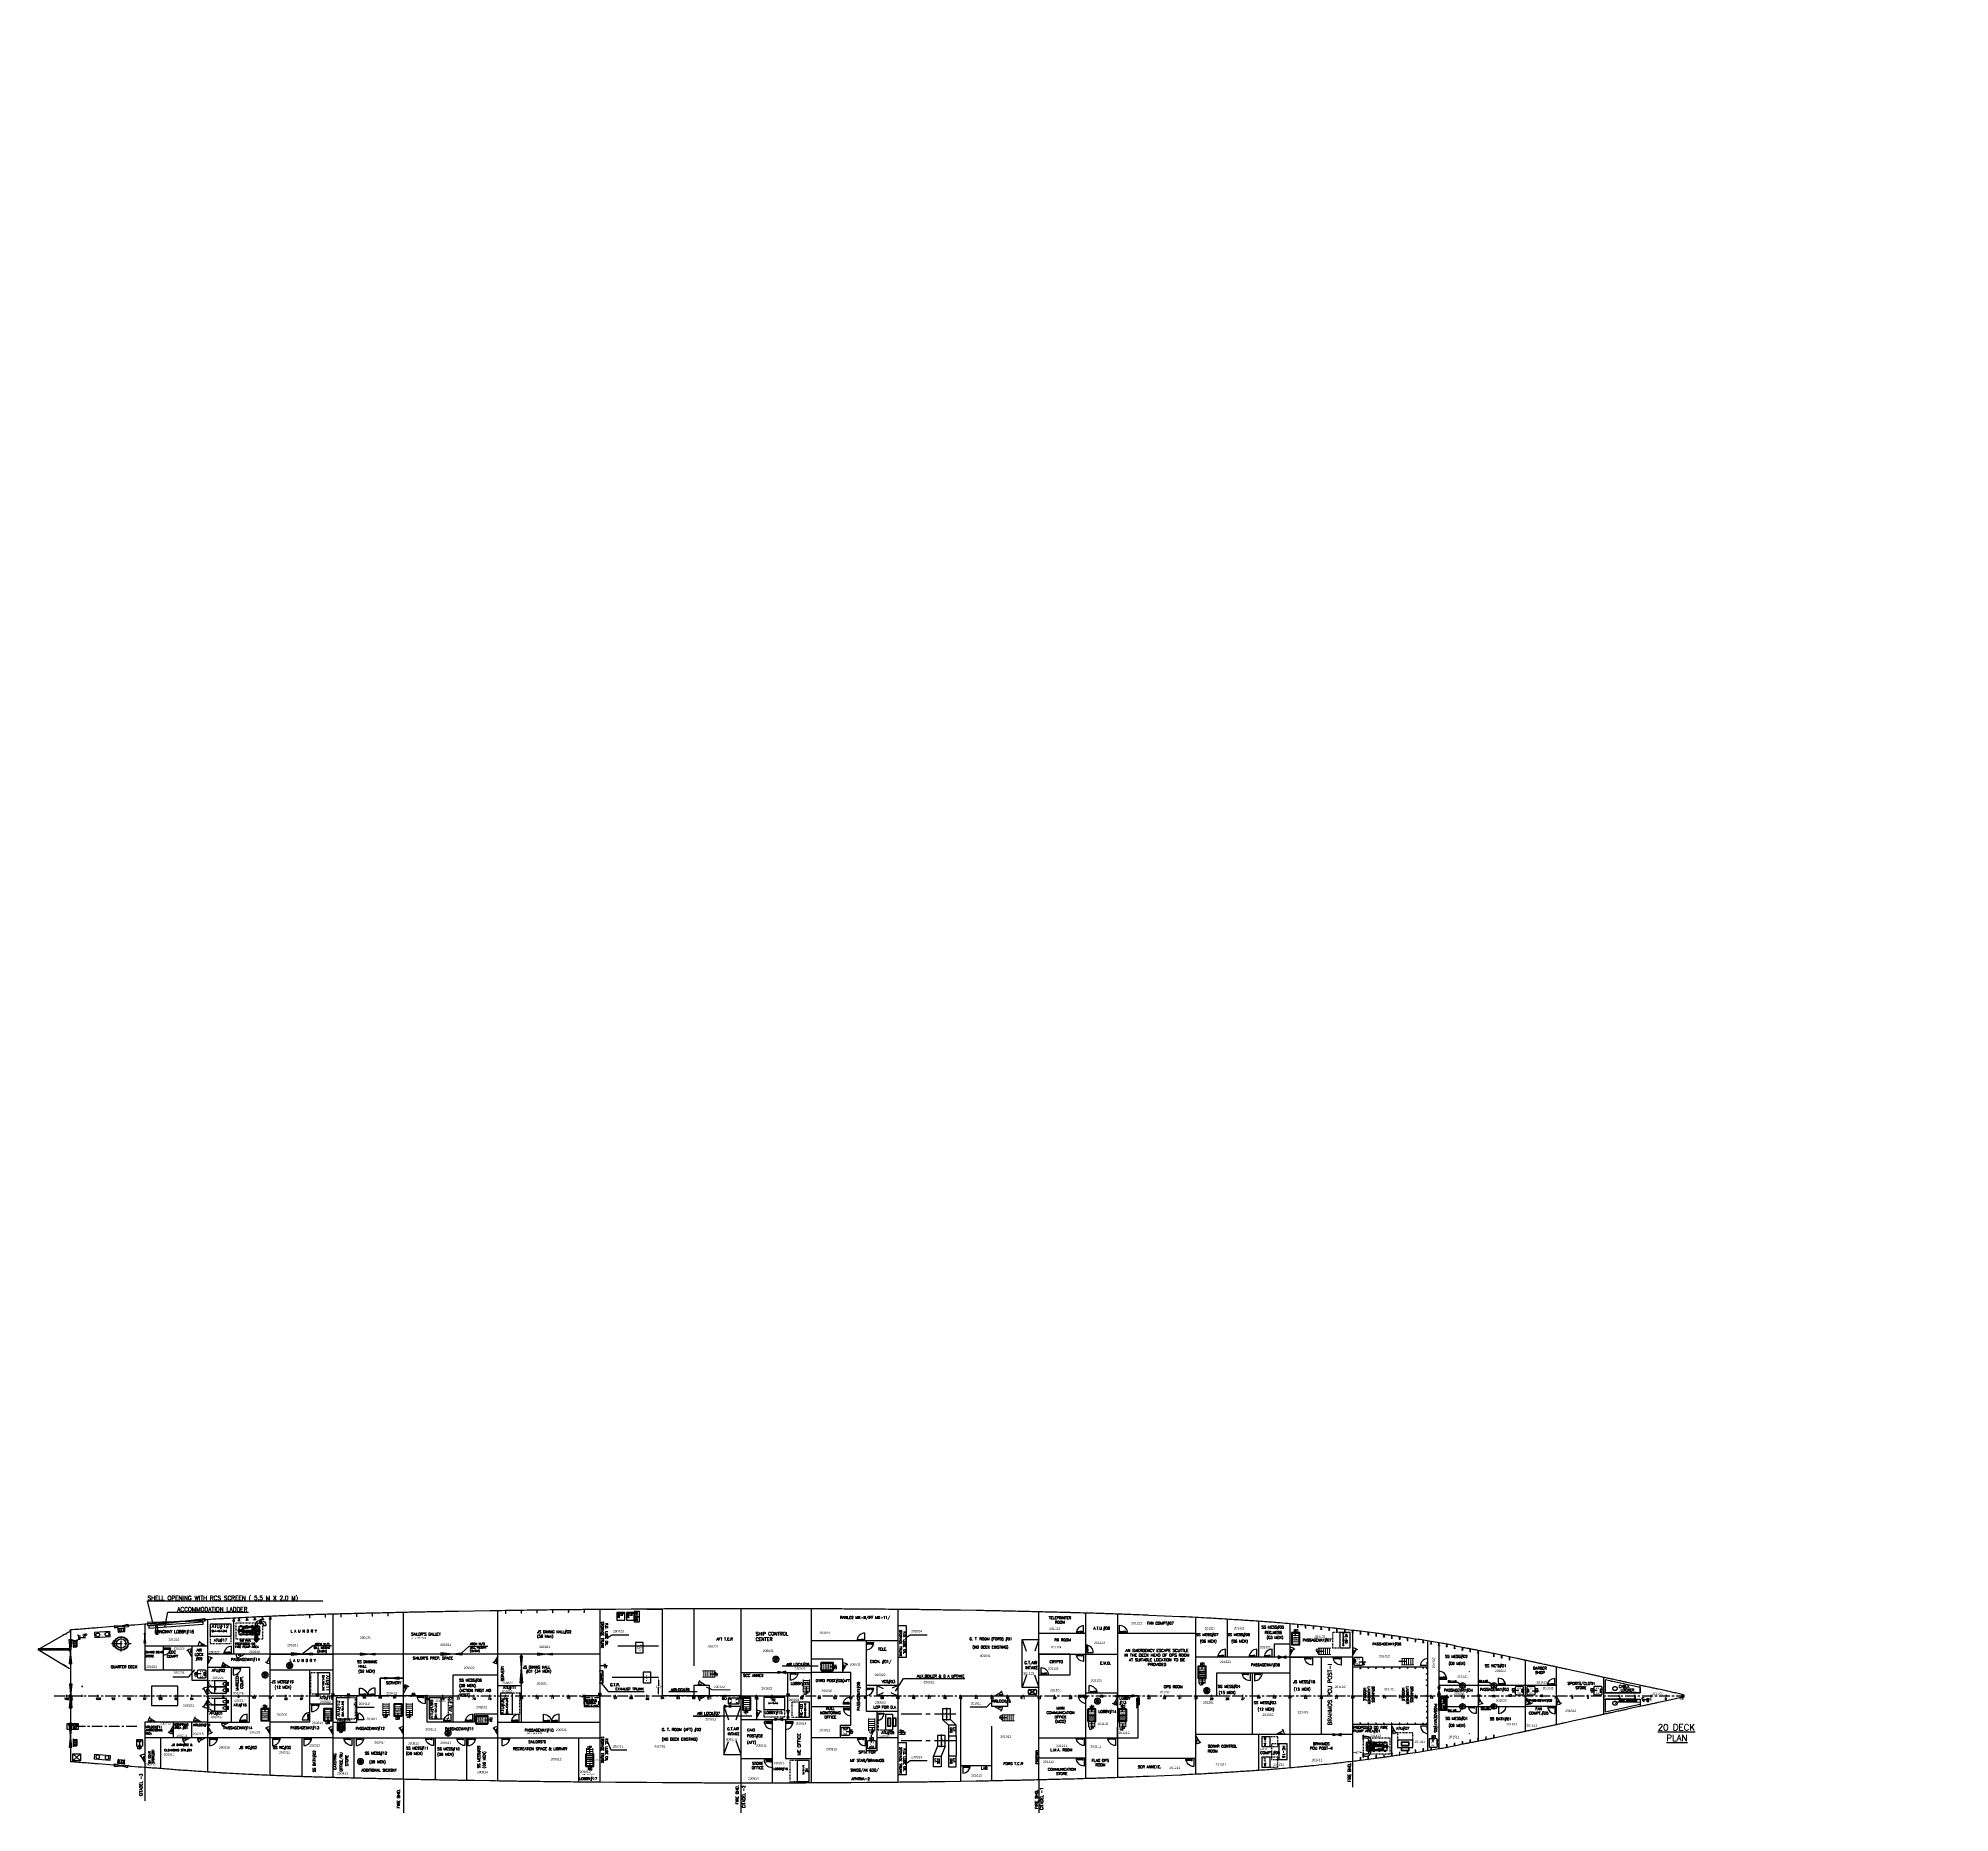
# Model space of a CAD drawing. Header units: inches. Extents: x -439515 to 169029, y 81280 to 226722.
# Drawn here: x 12305 to 169029, y 81280 to 226722 of the extents above; entities that cross this region are included whole.
import ezdxf
from ezdxf.enums import TextEntityAlignment as Align

# ---------------------------------------------------------------- set-up
doc = ezdxf.new("R2010")
doc.units = ezdxf.units.IN
doc.header["$LTSCALE"] = 700
doc.header["$MEASUREMENT"] = 0
doc.header["$PDMODE"] = 34
for name, pattern in [('ACAD_ISO03W100', [30, 12, -18]), ('ACAD_ISO10W100', [18.5, 12, -3, 0.5, -3]), ('CENTER', [2, 1.25, -0.25, 0.25, -0.25]), ('CENTER2', [1.125, 0.75, -0.125, 0.125, -0.125]), ('CENTERX2', [4, 2.5, -0.5, 0.5, -0.5]), ('DASHDOT', [1, 0.5, -0.25, 0, -0.25]), ('DASHED', [0.75, 0.5, -0.25]), ('DASHED2', [0.375, 0.25, -0.125]), ('DOT', [0.2, 0.1, -0.1]), ('DOTDASH1', [1600, 1000, -250, 100, -250]), ('H', [600, 300, -300]), ('H1', [40, 20, -20]), ('PHANTOM', [2.5, 1.25, -0.25, 0.25, -0.25, 0.25, -0.25])]:
    doc.linetypes.add(name, pattern=pattern)
for name, color, linetype in [('00', 7, 'Continuous'), ('01', 7, 'Continuous'), ('1', 2, 'Continuous'), ('2 DECK', 7, 'Continuous'), ('3 DECK', 7, 'Continuous'), ('AP & CLS', 7, 'Continuous'), ('CL', 7, 'Continuous'), ('COMPT.NOS', 4, 'Continuous'), ('COMPTNAME', 7, 'Continuous'), ('Escape scuttle', 30, 'Continuous'), ('Escape scuttle-RefEdit0', 30, 'Continuous'), ('HATCH', 142, 'Continuous'), ('HATCHES', 7, 'Continuous'), ('Layer1', 6, 'Continuous'), ('LIGHT_BULKHEADS', 7, 'Continuous'), ('MANHOLEPLAN', 3, 'Continuous'), ('NWTD', 7, 'Continuous'), ('STIF3', 3, 'Continuous'), ('UP-DOWN', 7, 'Continuous'), ('WATERLINES', 5, 'Continuous'), ('WHTD', 191, 'Continuous')]:
    doc.layers.add(name, color=color, linetype=linetype)
doc.layers.add('LADDER', color=7, linetype='Continuous', lineweight=15)
doc.styles.add('ROMAN C', font='ROMANS.SHX', dxfattribs={"width": 0.9})
doc.styles.add('ROMANS', font='romans')
doc.styles.add('style1', font='romans.shx', dxfattribs={"height": 250})
doc.dimstyles.new('Copy(2) of Standard', dxfattribs={"dimtxt": 200, "dimasz": 150, "dimexe": 25, "dimexo": 25, "dimgap": 50, "dimtad": 2, "dimdec": 0, "dimzin": 0, "dimdsep": 46, "dimtxsty": 'Standard', "dimcen": 0, "dimclrd": 40, "dimclre": 40, "dimadec": 0, "dimazin": 0, "dimtfac": 1, "dimtdec": 0, "dimtmove": 2, "dimatfit": 3, "dimfxl": 1, "dimtolj": 1, "dimtzin": 0, "dimarcsym": 0})
doc.dimstyles.get("Standard").update_dxf_attribs({"dimtxt": 150.18, "dimasz": 200.18, "dimexe": 0.8, "dimexo": 0.625, "dimgap": 0.09, "dimtad": 0, "dimtih": 1, "dimtoh": 1, "dimdec": 0, "dimzin": 0, "dimdsep": 46, "dimtxsty": 'Standard', "dimcen": 8.09, "dimclrd": 40, "dimclre": 40, "dimadec": 0, "dimazin": 0, "dimtfac": 1, "dimtdec": 0, "dimtofl": 0, "dimtmove": 0, "dimatfit": 3, "dimfxl": 1, "dimtolj": 1, "dimtzin": 0, "dimarcsym": 0})

# ---------------------------------------------------------------- blocks, each defined once
blk = doc.blocks.new('H 600 X 600')
at = {"layer": 'HATCHES'}
for p, q in [((-300, 550), (-300, 50)), ((250, 600), (-250, 600)), ((-250, 0), (250, 0)), ((300, 50), (300, 550))]:
    blk.add_line(p, q, dxfattribs=at)
for centre, start, end in [((-250, 550), 90, 180), ((-250, 50), 180, 270), ((250, 550), 0, 90), ((250, 50), 270, 0)]:
    blk.add_arc(centre, 50, start, end, dxfattribs=at)
for s, p in [('  X', (-460, 210)), ('600', (-240, 386)), ('600', (-240, 24))]:
    blk.add_text(s, height=150, dxfattribs=at).set_placement(p)
blk = doc.blocks.new('DRW', base_point=(42299, 4033))
at = {"linetype": 'Continuous'}
blk.add_line((41799, 4033), (42665, 4533), dxfattribs=at)
blk.add_arc((41799, 4033), 1000, 0, 40, dxfattribs=at)
blk = doc.blocks.new('WT DOORS')
at = {"color": 7}
blk.add_line((30323, -121880), (29948, -121230), dxfattribs=at)
at = {"linetype": 'ByBlock'}
blk.add_arc((30323, -121880), 750, 89.93949, 128.58395, dxfattribs=at)
blk = doc.blocks.new('DLW', base_point=(36724, 4033))
at = {"linetype": 'Continuous'}
blk.add_line((37224, 4033), (36358, 4533), dxfattribs=at)
blk.add_arc((37224, 4033), 1000, 140, 180, dxfattribs=at)
blk = doc.blocks.new('DLN', base_point=(36758, 6815))
at = {"linetype": 'Continuous'}
blk.add_lwpolyline([(37258, 6815), (37258, 7815, 0.4142136), (36258, 6815)], format="xyb", dxfattribs=at)
blk = doc.blocks.new('fghghj')
at = {"color": 3, "linetype": 'Continuous'}
blk.add_lwpolyline([(318315, -37952), (318615, -37952), (318615, -37927), (318315, -37927)], close=True, dxfattribs=at)
at = {"layer": '00', "color": 3}
for points in [[(318345, -38102), (318345, -37952), (318315, -37952), (318315, -38102)], [(318585, -38102), (318585, -37952), (318615, -37952), (318615, -38102)]]:
    blk.add_lwpolyline(points, close=True, dxfattribs=at)
at = {"layer": '01', "color": 4, "linetype": 'ByBlock'}
blk.add_line((318615, -37927), (318615, -37927), dxfattribs=at)
blk.add_line((318615, -37927), (318615, -37927), dxfattribs=at)
blk = doc.blocks.new('bollardaft')
at = {"color": 3}
blk.add_lwpolyline([(-305044, -141631), (-303575, -141512), (-303613, -141034), (-305083, -141153)], close=True, dxfattribs=at)
for centre in [(-304772, -141369), (-303885, -141297)]:
    blk.add_circle(centre, 178, dxfattribs=at)
blk = doc.blocks.new('DRN', base_point=(41665, 6815))
at = {"linetype": 'Continuous'}
blk.add_line((41160, 6825), (41160, 7825), dxfattribs=at)
blk.add_arc((41160, 6825), 1000, 0, 90, dxfattribs=at)
blk = doc.blocks.new('PILAR')
at = {"color": 4, "linetype": 'DASHDOT'}
for p, q in [((144963, 170593), (145543, 170593)), ((145253, 170303), (145253, 170883))]:
    blk.add_line(p, q, dxfattribs=at)
at = {"color": 4}
for points in [[(144993, 170587), (145143, 170587), (145143, 170599), (144993, 170599)], [(145247, 170853), (145247, 170703), (145259, 170703), (145259, 170853)], [(145247, 170333), (145247, 170483), (145259, 170483), (145259, 170333)], [(145513, 170587), (145363, 170587), (145363, 170599), (145513, 170599)]]:
    blk.add_lwpolyline(points, close=True, dxfattribs=at)
for radius in [270, 110]:
    blk.add_circle((145253, 170593), radius, dxfattribs=at)
blk = doc.blocks.new('*D253')
at = {"color": 40, "lineweight": -2, "transparency": 16777216}
for p, q in [((63158, 92360), (63158, 92360)), ((63158, 92159), (63158, 91685)), ((63158, 91059), (63158, 91534)), ((63158, 90859), (63158, 90859))]:
    blk.add_line(p, q, dxfattribs=at)
at = {"color": 40, "transparency": 16777216}
for points in [[(63125, 92159), (63192, 92159), (63158, 92360)], [(63125, 91059), (63192, 91059), (63158, 90859)]]:
    blk.add_solid(points, dxfattribs=at)
at = {"layer": 'Defpoints', "color": 0, "transparency": 16777216}
for p in [(63158, 92360), (63158, 90859), (63158, 90859)]:
    blk.add_point(p, dxfattribs=at)
at = {"color": 0, "transparency": 16777216, "insert": (63158, 91609), "char_height": 150.2, "attachment_point": 5}
blk.add_mtext('\\A1;1500', dxfattribs=at)
blk = doc.blocks.new('ser4')
at = {"linetype": 'Continuous'}
blk.add_lwpolyline([(-159594, 145730), (-159965, 146373)], dxfattribs=at)
blk.add_arc((-159594, 145780), 700, 90, 130, dxfattribs=at)
blk = doc.blocks.new('A$C49E2739F')
at = {"layer": 'LADDER', "color": 3}
for p, q in [((112, 600), (1312, 600)), ((200, 600), (200, 0)), ((400, 600), (400, 0)), ((600, 600), (600, 0)), ((800, 600), (800, 0)), ((1000, 600), (1000, 0)), ((1200, 600), (1200, 0)), ((112, 0), (1312, 0))]:
    blk.add_line(p, q, dxfattribs=at)
blk = doc.blocks.new('qwas')
at = {"color": 3, "linetype": 'H1'}
blk.add_line((-836179, 147376), (-836179, 147776), dxfattribs=at)
at = {"color": 3, "linetype": 'Continuous'}
blk.add_lwpolyline([(-836192, 147376), (-836192, 147776), (-836167, 147776), (-836167, 147376)], close=True, dxfattribs=at)
at = {"layer": '00', "color": 3}
for points in [[(-836342, 147746), (-836192, 147746), (-836192, 147776), (-836342, 147776)], [(-836342, 147406), (-836192, 147406), (-836192, 147376), (-836342, 147376)]]:
    blk.add_lwpolyline(points, close=True, dxfattribs=at)
blk = doc.blocks.new('3DFG')
at = {"color": 6, "linetype": 'Continuous'}
for p, q in [((166263, 174508), (166563, 175108)), ((166263, 175108), (166563, 174508)), ((166263, 173908), (166563, 174508)), ((166263, 174508), (166563, 173908))]:
    blk.add_line(p, q, dxfattribs=at)
at = {"color": 6}
blk.add_line((166263, 174508), (166563, 174508), dxfattribs=at)
at = {"layer": '01', "color": 6, "linetype": 'ByBlock'}
blk.add_lwpolyline([(166263, 173908), (166563, 173908), (166563, 175108), (166263, 175108)], close=True, dxfattribs=at)
blk = doc.blocks.new('A1M', base_point=(36991, 2400))
at = {"linetype": 'Continuous'}
for p, q in [((37491, 2550), (36491, 2250)), ((36491, 2550), (37491, 2250)), ((36491, 2250), (36491, 2550)), ((37491, 2250), (37491, 2550))]:
    blk.add_line(p, q, dxfattribs=at)
blk = doc.blocks.new('atu11plan1')
at = {"layer": '01', "color": 3, "linetype": 'ByBlock'}
blk.add_lwpolyline([(96688, 107991), (98688, 107991), (98688, 109141), (96688, 109141)], close=True, dxfattribs=at)
at = {"layer": '01', "color": 4, "linetype": 'DOT'}
blk.add_lwpolyline([(96688, 107991), (96688, 107291), (98688, 107291), (98688, 107991)], dxfattribs=at)
at = {"insert": (96915, 109096), "char_height": 400, "width": 1855.09, "attachment_point": 1, "style": 'ROMANS'}
blk.add_mtext('{\\H0.75x;ATU#11\\P\\H0.5x;(2x1.15x1.3M)\\P }', dxfattribs=at)
blk = doc.blocks.new('HE16PLAN')
at = {"layer": '01', "color": 5, "linetype": 'ByBlock'}
blk.add_lwpolyline([(348590, 103461), (350090, 103461), (350090, 104261), (348590, 104261)], close=True, dxfattribs=at)
at = {"layer": '01', "color": 4, "linetype": 'DOT'}
blk.add_lwpolyline([(348590, 103461), (348590, 102761), (350090, 102761), (350090, 103461)], dxfattribs=at)
at = {"insert": (348780, 104051), "char_height": 140, "width": 1326.11, "attachment_point": 1, "style": 'ROMANS'}
blk.add_mtext('{\\H1.786x;HE-16}', dxfattribs=at)
blk = doc.blocks.new('ATU12PLAN1')
at = {"layer": '01', "color": 3, "linetype": 'ByBlock'}
blk.add_lwpolyline([(249443, 111285), (251443, 111285), (251443, 112435), (249443, 112435)], close=True, dxfattribs=at)
at = {"layer": '01', "color": 4, "linetype": 'DOT'}
blk.add_lwpolyline([(249443, 111285), (249443, 110585), (251443, 110585), (251443, 111285)], dxfattribs=at)
at = {"insert": (249588, 112390), "char_height": 400, "width": 1855.09, "attachment_point": 1, "style": 'ROMANS'}
blk.add_mtext('{\\H0.8125x;ATU#12\\H0.9231x;\\P\\H0.5x;(2x1.15x1.3M)\\P }', dxfattribs=at)
blk = doc.blocks.new('*D256')
at = {"layer": '01', "color": 40, "linetype": 'ByBlock', "lineweight": -2, "transparency": 16777216}
for p, q in [((57669, 85586), (57469, 85586)), ((57869, 85586), (57869, 85586)), ((58341, 85587), (58341, 85587)), ((58541, 85586), (58741, 85586))]:
    blk.add_line(p, q, dxfattribs=at)
at = {"layer": '01', "color": 40, "linetype": 'ByBlock', "transparency": 16777216}
for points in [[(57669, 85620), (57669, 85553), (57869, 85586)], [(58541, 85620), (58541, 85553), (58341, 85586)]]:
    blk.add_solid(points, dxfattribs=at)
at = {"layer": 'Defpoints', "color": 0, "linetype": 'ByBlock', "transparency": 16777216}
for p in [(57869, 85586), (58341, 85586), (58341, 85586)]:
    blk.add_point(p, dxfattribs=at)
at = {"layer": '01', "color": 0, "linetype": 'ByBlock', "transparency": 16777216, "insert": (58105, 85586), "char_height": 150.2, "attachment_point": 5}
blk.add_mtext('\\A1;472', dxfattribs=at)
blk = doc.blocks.new('atu10')
at = {"layer": '01', "color": 3, "linetype": 'ByBlock'}
blk.add_lwpolyline([(99332, 104003), (101332, 104003), (101332, 105153), (99332, 105153)], close=True, dxfattribs=at)
at = {"layer": '01', "color": 4, "linetype": 'DOT'}
blk.add_lwpolyline([(99332, 104003), (99332, 103303), (101332, 103303), (101332, 104003)], dxfattribs=at)
at = {"insert": (99559, 105108), "char_height": 400, "width": 1855.09, "attachment_point": 1, "style": 'ROMANS'}
blk.add_mtext('{\\H0.75x;ATU#10\\P\\H0.5x;(2x1.15x1.3M)\\P \\H0.8889x;}', dxfattribs=at)
blk = doc.blocks.new('ATU09B')
at = {"layer": '01', "color": 3, "linetype": 'ByBlock'}
blk.add_lwpolyline([(99980, 103141), (101980, 103141), (101980, 104291), (99980, 104291)], close=True, dxfattribs=at)
at = {"layer": '01', "color": 4, "linetype": 'DOT'}
blk.add_lwpolyline([(99980, 103141), (99980, 102441), (101980, 102441), (101980, 103141)], dxfattribs=at)
at = {"insert": (99998, 104246), "char_height": 400, "width": 2209.7, "attachment_point": 1, "style": 'ROMANS'}
blk.add_mtext('{\\H0.75x;ATU#09\\P\\H0.5333x;(2x1.15x1.3M)\\P }', dxfattribs=at)
blk = doc.blocks.new('HE17')
at = {"layer": '01', "color": 5, "linetype": 'ByBlock'}
blk.add_lwpolyline([(348227, 102374), (349177, 102374), (349177, 103174), (348227, 103174)], close=True, dxfattribs=at)
at = {"layer": '01', "color": 4, "linetype": 'DOT'}
blk.add_lwpolyline([(348227, 102374), (348227, 101624), (349177, 101624), (349177, 102374)], dxfattribs=at)
at = {"insert": (348315, 102930), "char_height": 170, "width": 896.07, "attachment_point": 1, "style": 'ROMANS'}
blk.add_mtext('HE-17', dxfattribs=at)
blk = doc.blocks.new('HE18')
at = {"layer": '01', "color": 5, "linetype": 'ByBlock'}
blk.add_lwpolyline([(349305, 102374), (350255, 102374), (350255, 103174), (349305, 103174)], close=True, dxfattribs=at)
at = {"layer": '01', "color": 4, "linetype": 'DOT'}
blk.add_lwpolyline([(349305, 102374), (349305, 101624), (350255, 101624), (350255, 102374)], dxfattribs=at)
at = {"insert": (349393, 102930), "char_height": 170, "width": 938.4, "attachment_point": 1, "style": 'ROMANS'}
blk.add_mtext('HE-18', dxfattribs=at)
blk = doc.blocks.new('HE#0')
at = {"layer": '01', "color": 5, "linetype": 'ByBlock'}
blk.add_lwpolyline([(-119399, 101780), (-117399, 101780), (-117399, 102930), (-119399, 102930)], close=True, dxfattribs=at)
at = {"layer": '01', "color": 4, "linetype": 'DOT'}
blk.add_lwpolyline([(-119399, 101780), (-119399, 101080), (-117399, 101080), (-117399, 101780)], dxfattribs=at)
at = {"insert": (-118964, 102808), "char_height": 120, "width": 1292.57, "attachment_point": 1}
blk.add_mtext('{\\Fromans.shx|c0;\\H1.875x;  HE\\P\\H0.5333x;2x1.15x1.5}', dxfattribs=at)
blk = doc.blocks.new('ATU09')
at = {"layer": '01', "color": 3, "linetype": 'ByBlock'}
blk.add_lwpolyline([(105792, 92966), (107792, 92966), (107792, 94116), (105792, 94116)], close=True, dxfattribs=at)
at = {"layer": '01', "color": 4, "linetype": 'DOT'}
blk.add_lwpolyline([(105792, 92966), (105792, 92266), (107792, 92266), (107792, 92966)], dxfattribs=at)
at = {"insert": (105849, 94071), "char_height": 400, "width": 1855.09, "attachment_point": 1, "style": 'ROMANS'}
blk.add_mtext('{\\H0.75x;ATU#09B\\P\\H0.5x;(2x1.15x1.3M)\\P }', dxfattribs=at)
blk = doc.blocks.new('HE00')
at = {"layer": '01', "color": 4, "linetype": 'DOT'}
blk.add_lwpolyline([(-116235, 103341), (-115535, 103341), (-115535, 104801), (-116235, 104801)], close=True, dxfattribs=at)
at = {"layer": '01', "color": 5, "linetype": 'ByBlock'}
blk.add_lwpolyline([(-115535, 104801), (-115535, 103341), (-114550, 103341), (-114550, 104801)], close=True, dxfattribs=at)
at = {"insert": (-115468, 103375), "char_height": 225, "width": 1312.77, "attachment_point": 1, "rotation": 90}
blk.add_mtext('{\\Fromans.shx|c0;\\H1.2x;HE-00\\P\\Ftxt.shx|c0;\\H0.4444x;(1,46x.985x1.7)}', dxfattribs=at)
blk = doc.blocks.new('*D235')
at = {"layer": '01', "color": 40, "linetype": 'ByBlock', "lineweight": -2, "transparency": 16777216}
for p, q in [((120072, 86230), (120072, 86230)), ((120272, 86230), (120300, 86230)), ((120729, 86230), (120701, 86230)), ((120929, 86230), (120929, 86230))]:
    blk.add_line(p, q, dxfattribs=at)
at = {"layer": '01', "color": 40, "linetype": 'ByBlock', "transparency": 16777216}
for points in [[(120272, 86263), (120272, 86196), (120072, 86230)], [(120729, 86263), (120729, 86196), (120929, 86230)]]:
    blk.add_solid(points, dxfattribs=at)
at = {"layer": 'Defpoints', "color": 0, "linetype": 'ByBlock', "transparency": 16777216}
for p in [(120072, 86230), (120072, 86230), (120929, 86230)]:
    blk.add_point(p, dxfattribs=at)
at = {"layer": '01', "color": 0, "linetype": 'ByBlock', "transparency": 16777216, "insert": (120500, 86230), "char_height": 150.2, "attachment_point": 5}
blk.add_mtext('\\A1;857', dxfattribs=at)
blk = doc.blocks.new('GTG STARING PANEL AFT1')
at = {"layer": '01', "color": 3, "linetype": 'ByBlock'}
blk.add_lwpolyline([(-133679, 125903), (-132929, 125903), (-132929, 126653), (-133679, 126653)], close=True, dxfattribs=at)
at = {"color": 3, "insert": (-133657, 126586), "char_height": 100, "width": 899.37, "attachment_point": 1}
blk.add_mtext('{\\Fromans.shx|c0;RECTIFER  FOR AFT GTG }', dxfattribs=at)
blk = doc.blocks.new('CHANGEOVER SW1')
at = {"layer": '01', "color": 4, "linetype": 'ByBlock'}
blk.add_lwpolyline([(-131303, 124263), (-130803, 124263), (-130803, 124763), (-131303, 124763)], close=True, dxfattribs=at)
at = {"color": 4, "insert": (-131179, 124702), "char_height": 75, "width": 291.25, "attachment_point": 1}
blk.add_mtext('{\\Fromans.shx|c0;GTG C/O SW1}', dxfattribs=at)
blk = doc.blocks.new('CHANGEOVER SW2')
at = {"layer": '01', "color": 4, "linetype": 'ByBlock'}
blk.add_lwpolyline([(-131303, 123761), (-130803, 123761), (-130803, 124261), (-131303, 124261)], close=True, dxfattribs=at)
at = {"color": 4, "insert": (-131179, 124200), "char_height": 75, "width": 291.25, "attachment_point": 1}
blk.add_mtext('{\\Fromans.shx|c0;GTG C/O SW2}', dxfattribs=at)
blk = doc.blocks.new('hespr')
at = {"layer": '01', "color": 5, "linetype": 'ByBlock'}
blk.add_lwpolyline([(134150, 595657), (134150, 597117), (133165, 597117), (133165, 595657)], close=True, dxfattribs=at)
at = {"layer": '01', "color": 4, "linetype": 'DOT'}
blk.add_lwpolyline([(134150, 595657), (134850, 595657), (134850, 597117), (134150, 597117)], dxfattribs=at)
at = {"insert": (133421, 595703), "char_height": 120, "width": 1424.45, "attachment_point": 1, "rotation": 90}
blk.add_mtext('{\\Fromans.shx|c0; \\H1.667x;HE-00}\\P{\\Fromans.shx|c0;\\H0.8333x;(1.46x0.985x1.68)}', dxfattribs=at)
blk = doc.blocks.new('H 800x800')
at = {"layer": 'HATCH'}
blk.add_lwpolyline([(51335, -32897), (51935, -32897, -0.4142136), (52035, -32997), (52035, -33597, -0.4142136), (51935, -33697), (51335, -33697, -0.4142136), (51235, -33597), (51235, -32997, -0.4142136)], format="xyb", close=True, dxfattribs=at)
at = {"layer": 'HATCHES'}
for s, p in [('  X', (51277, -33364)), ('800', (51455, -33139)), ('800', (51455, -33600))]:
    blk.add_text(s, height=150, dxfattribs=at).set_placement(p)
blk = doc.blocks.new('atu01plan1')
at = {"layer": '01', "linetype": 'ByBlock'}
for points in [[(204038, 71088), (205498, 71088), (205498, 71788), (204038, 71788)], [(204388, 71788), (205148, 71788), (205148, 72098), (204388, 72098)], [(204418, 71818), (205118, 71818), (205118, 72068), (204418, 72068)]]:
    blk.add_lwpolyline(points, close=True, dxfattribs=at)
at = {"layer": '01', "color": 9, "linetype": 'ByBlock'}
for points in [[(204388, 71283), (205148, 71283), (205148, 71593), (204388, 71593)], [(204418, 71313), (205118, 71313), (205118, 71563), (204418, 71563)]]:
    blk.add_lwpolyline(points, close=True, dxfattribs=at)
at = {"layer": '01', "color": 4, "linetype": 'DOT'}
blk.add_lwpolyline([(204038, 71088), (204038, 70388), (205498, 70388), (205498, 71088)], dxfattribs=at)
blk = doc.blocks.new('pumpplan1')
at = {"color": 3}
for p, q in [((1483, -312), (1608, -312)), ((1483, -452), (1499, -452)), ((1499, -452), (1581, -482)), ((1608, -482), (1581, -482)), ((1650, -925), (1650, -897)), ((1650, -897), (1718, -897)), ((1986, -925), (1650, -925)), ((1678, -52), (1818, -52)), ((1678, -80), (1958, -80)), ((1692, -382), (1692, -270)), ((1692, -270), (1818, -270)), ((1692, -382), (1692, -494)), ((1692, -494), (1818, -494)), ((1700, -750), (1700, -722)), ((1700, -722), (1818, -722)), ((1818, -750), (1700, -750)), ((1700, -750), (1700, -778)), ((1700, -778), (1756, -778)), ((1756, -778), (1718, -897)), ((1743, -52), (1743, -80)), ((1749, -87), (1748, -80)), ((1774, -722), (1787, -677)), ((1788, -382), (1788, -116)), ((1788, -116), (1818, -116)), ((1846, -242), (1788, -242)), ((1788, -382), (1788, -648)), ((1846, -522), (1788, -522)), ((1788, -648), (1818, -648)), ((1818, -438), (1804, -438)), ((1804, -438), (1804, -468)), ((1804, -468), (1818, -468)), ((1958, -52), (1818, -52)), ((1848, -116), (1818, -116)), ((1944, -270), (1818, -270)), ((1818, -438), (1832, -438)), ((1832, -468), (1818, -468)), ((1944, -494), (1818, -494)), ((1818, -522), (1846, -522)), ((1848, -648), (1818, -648)), ((1936, -722), (1818, -722)), ((1818, -750), (1936, -750)), ((1832, -438), (1832, -468)), ((1848, -382), (1848, -116)), ((1848, -382), (1848, -648)), ((1863, -722), (1849, -677)), ((1936, -778), (1880, -778)), ((1880, -778), (1918, -897)), ((1887, -87), (1889, -80)), ((1893, -52), (1893, -80)), ((1986, -897), (1918, -897)), ((1936, -750), (1936, -722)), ((1936, -750), (1936, -778)), ((1944, -382), (1944, -270)), ((1944, -382), (1944, -494)), ((1986, -925), (1986, -897)), ((2056, -218), (2028, -218)), ((2143, -317), (2028, -317)), ((2028, -382), (2056, -382)), ((2143, -447), (2028, -447)), ((2066, -547), (2028, -547)), ((2143, -317), (2066, -218)), ((2066, -382), (2080, -382)), ((2080, -382), (2066, -382)), ((2143, -447), (2066, -547)), ((2080, -382), (2094, -382))]:
    blk.add_line(p, q, dxfattribs=at)
blk.add_lwpolyline([(1958, -80), (1958, -14), (1898, -14), (1910, 70), (1958, 70), (1958, 84), (1958, 98), (1678, 98), (1678, 84), (1678, 70), (1726, 70), (1738, -14), (1678, -14), (1678, -80)], dxfattribs=at)
for points in [[(1468, -460), (1483, -460), (1483, -305), (1468, -305)], [(1558, -382), (1568, -382), (1568, -282), (1558, -282)], [(1563, -382), (1573, -382), (1573, -282), (1563, -282)], [(1608, -677), (2028, -677), (2028, -87), (1608, -87)], [(2056, -263), (2066, -263), (2066, -218), (2056, -218)], [(2056, -502), (2066, -502), (2066, -547), (2056, -547)], [(2143, -452), (2158, -452), (2158, -312), (2143, -312)]]:
    blk.add_lwpolyline(points, close=True, dxfattribs=at)
blk = doc.blocks.new('drive1')
at = {"color": 4}
for p, q in [((-116, -364), (-102, -359)), ((-116, -364), (-116, -382)), ((-116, -400), (-116, -382)), ((-116, -400), (-102, -405)), ((-88, -359), (-102, -359)), ((-102, -359), (-102, -382)), ((-102, -359), (-102, -364)), ((-102, -405), (-102, -382)), ((-102, -405), (-102, -400)), ((-88, -405), (-102, -405)), ((-90, -298), (-90, -293)), ((-90, -293), (-74, -293)), ((-74, -298), (-90, -298)), ((-90, -303), (-90, -298)), ((-74, -303), (-90, -303)), ((-74, -461), (-90, -461)), ((-90, -461), (-90, -466)), ((-74, -466), (-90, -466)), ((-90, -466), (-90, -471)), ((-90, -471), (-74, -471)), ((-74, -354), (-88, -354)), ((-88, -354), (-88, -382)), ((-88, -354), (-88, -359)), ((-88, -410), (-88, -382)), ((-88, -410), (-88, -405)), ((-74, -410), (-88, -410)), ((-74, -312), (-74, -284)), ((-74, -284), (-46, -284)), ((-74, -293), (-74, -303)), ((-74, -382), (-74, -312)), ((-74, -382), (-74, -354)), ((-74, -382), (-74, -452)), ((-74, -452), (-74, -480)), ((-74, -480), (-46, -480)), ((-46, -284), (-46, -270)), ((-46, -270), (-14, -270)), ((-46, -480), (-46, -494)), ((-46, -494), (-14, -494)), ((-14, -270), (-14, -284)), ((-14, -284), (14, -284)), ((-14, -494), (-14, -480)), ((-14, -480), (14, -480)), ((14, -284), (14, -256)), ((14, -256), (28, -256)), ((14, -284), (14, -382)), ((14, -480), (14, -382)), ((14, -480), (14, -508)), ((14, -508), (56, -508)), ((28, -256), (28, -508)), ((28, -256), (42, -256)), ((28, -508), (42, -508)), ((42, -508), (42, -256)), ((42, -256), (56, -256)), ((56, -256), (56, -382)), ((56, -256), (56, -284)), ((56, -284), (112, -284)), ((56, -508), (56, -382)), ((56, -480), (112, -480)), ((112, -284), (112, -382)), ((126, -298), (112, -298)), ((112, -480), (112, -382)), ((126, -466), (112, -466)), ((126, -382), (126, -298)), ((126, -298), (126, -326)), ((126, -326), (154, -326)), ((126, -382), (126, -466)), ((126, -438), (154, -438)), ((154, -326), (154, -382)), ((154, -326), (224, -326)), ((154, -438), (154, -382)), ((154, -438), (224, -438)), ((224, -326), (224, -438))]:
    blk.add_line(p, q, dxfattribs=at)
blk.add_lwpolyline([(-32, -366), (-46, -374), (-46, -390), (-32, -398), (-18, -390), (-18, -374)], close=True, dxfattribs=at)
blk = doc.blocks.new('shoe')
at = {"color": 2}
for p, q in [((5358, 1349), (5358, 1394)), ((5358, 1394), (5361, 1394)), ((5358, 1349), (5358, 1304)), ((5358, 1304), (5361, 1304)), ((5389, 1394), (5361, 1394)), ((5389, 1304), (5361, 1304)), ((5473, 1399), (5389, 1399)), ((5389, 1399), (5389, 1394)), ((5389, 1394), (5389, 1304)), ((5389, 1299), (5389, 1304)), ((5473, 1299), (5389, 1299)), ((5473, 1394), (5473, 1399)), ((5501, 1394), (5473, 1394)), ((5473, 1394), (5473, 1304)), ((5501, 1304), (5473, 1304)), ((5473, 1304), (5473, 1299)), ((5501, 1349), (5501, 1394)), ((5501, 1349), (5501, 1304))]:
    blk.add_line(p, q, dxfattribs=at)
for centre, radius in [((5372, 1349), 6.5), ((5430, 1349), 18), ((5487, 1349), 6.5)]:
    blk.add_circle(centre, radius, dxfattribs=at)
blk = doc.blocks.new('tt')
for p, q in [((-644, 214), (-675, 214)), ((-675, 214), (-675, 98)), ((-644, 165), (-675, 165)), ((-644, 194), (-660, 214)), ((-644, 288), (-644, 214)), ((-644, 165), (-644, 194)), ((-644, 98), (-644, 165)), ((-613, 98), (-619, 98)), ((-613, 98), (-613, -65)), ((-502, 282), (-502, 287)), ((-502, 287), (-466, 280)), ((-502, 282), (-502, 282)), ((-480, 254), (-496, 254)), ((-496, 254), (-496, 247)), ((-415, 172), (-488, 174)), ((-487, 220), (-408, 220)), ((-409, 211), (-483, 212)), ((-483, 184), (-413, 183)), ((-480, 251), (-480, 254)), ((-466, 251), (-480, 251)), ((-466, 280), (-466, 288)), ((-466, 288), (-459, 288)), ((-466, 245), (-466, 280)), ((-466, 251), (-466, 251)), ((-459, 245), (-466, 245)), ((-459, 288), (-459, 245)), ((-459, 281), (-451, 281)), ((-452, 276), (-459, 276)), ((-459, 276), (-459, 256)), ((-459, 256), (-450, 256)), ((-450, 252), (-459, 252)), ((-451, 281), (-452, 276)), ((-452, 276), (-405, 276)), ((-450, 256), (-450, 252)), ((-407, 232), (-417, 155)), ((-415, 172), (-415, 172)), ((-409, 211), (-409, 211)), ((-405, 276), (-378, 276)), ((-399, 269), (-399, 269)), ((-399, 269), (-399, 260)), ((-399, 260), (-395, 260)), ((-399, 260), (-399, 253)), ((-376, 253), (-399, 253)), ((-373, 232), (-383, 150)), ((-381, 260), (-376, 260)), ((-378, 276), (-148, 276)), ((-376, 260), (-376, 253)), ((-375, 216), (-335, 216)), ((-335, 221), (-374, 221)), ((-373, 232), (-335, 239)), ((-329, 244), (-370, 240)), ((-335, 203), (-343, 203)), ((-343, 203), (-343, 196)), ((-343, 196), (-329, 196)), ((-335, 239), (-335, 203)), ((-335, 216), (-335, 221)), ((-329, 196), (-329, 244)), ((-314, 232), (-324, 186)), ((-324, 185), (-306, 199)), ((-324, 186), (-324, 185)), ((-292, 278), (-315, 278)), ((-315, 278), (-313, 255)), ((-312, 245), (-312, 245)), ((-309, 185), (-292, 258)), ((-272, 185), (-309, 185)), ((-292, 258), (-292, 278)), ((-292, 258), (-256, 258)), ((-256, 258), (-272, 185)), ((-266, 214), (-239, 217)), ((-239, 246), (-259, 247)), ((-211, 255), (-228, 255)), ((-196, 207), (-228, 207)), ((-196, 255), (-211, 255)), ((-196, 207), (-196, 255)), ((-196, 251), (-90, 251)), ((-90, 212), (-196, 212)), ((-148, 276), (-148, 251)), ((-148, 251), (-148, 276)), ((-148, 276), (-134, 276)), ((-134, 276), (-134, 251)), ((-134, 251), (-134, 276)), ((-134, 276), (-75, 276)), ((-95, 288), (-95, 303)), ((-95, 303), (-77, 303)), ((-75, 288), (-95, 288)), ((-87, 90), (-93, 90)), ((-93, 90), (-93, 81)), ((-68, 81), (-93, 81)), ((-92, 317), (-92, 330)), ((-92, 330), (-66, 330)), ((-77, 317), (-92, 317)), ((-90, 259), (-90, 204)), ((-90, 259), (-27, 259)), ((-90, 204), (-60, 204)), ((-87, 188), (-87, 204)), ((-87, 204), (-75, 204)), ((-87, 100), (-87, 188)), ((-75, 176), (-87, 176)), ((-87, 176), (-75, 176)), ((-75, 150), (-87, 150)), ((-87, 150), (-75, 150)), ((-87, 90), (-87, 100)), ((-87, 100), (-33, 100)), ((-77, 303), (-77, 317)), ((-75, 276), (-75, 288)), ((-75, 204), (-75, 176)), ((-75, 176), (-75, 150)), ((-75, 150), (-75, 100)), ((-66, 330), (-50, 330)), ((-38, 318), (-56, 318)), ((-56, 318), (-56, 303)), ((-56, 311), (-2, 311)), ((-56, 303), (-39, 303)), ((-39, 289), (-56, 289)), ((-56, 289), (-56, 276)), ((-56, 276), (-56, 259)), ((-50, 330), (-52, 330)), ((-52, 330), (-38, 330)), ((-41, 166), (-41, 196)), ((0, 166), (-41, 166)), ((-39, 303), (-39, 289)), ((-38, 330), (-38, 318)), ((-2, 311), (-2, 254)), ((-2, 275), (8, 275)), ((0, 166), (41, 166)), ((8, 260), (3, 252)), ((8, 275), (8, 260)), ((87, 227), (30, 227)), ((87, 100), (33, 100)), ((41, 166), (41, 195)), ((68, 81), (93, 81)), ((87, 188), (87, 227)), ((87, 100), (87, 188)), ((87, 90), (87, 100)), ((87, 90), (93, 90)), ((93, 90), (93, 81)), ((-666, -136), (-666, -113)), ((-666, -113), (-653, -113)), ((-639, -152), (-666, -136)), ((-653, -113), (-653, -65)), ((-653, -113), (-653, -129)), ((-653, -129), (-639, -129)), ((-639, -65), (-639, -182)), ((-639, -182), (-631, -181)), ((-631, -181), (-631, -65)), ((-613, -181), (-631, -181)), ((-619, -106), (-625, -113)), ((-625, -113), (-613, -113)), ((-613, -43), (-619, -43)), ((-619, -65), (-619, -106)), ((-613, -65), (-613, -181)), ((-175, -93), (-191, -108)), ((-191, -108), (-191, -122)), ((-191, -122), (-171, -122)), ((-177, -169), (-177, -185)), ((-141, -59), (-175, -59)), ((-175, -59), (-175, -93)), ((-143, -127), (-175, -162)), ((-139, -57), (-171, -122)), ((-171, -122), (-157, -129)), ((-138, -129), (-171, -177)), ((-171, -177), (-171, -183)), ((-171, -177), (-117, -177)), ((-161, -127), (-131, -64)), ((-157, -129), (-127, -66)), ((-157, -129), (-127, -66)), ((-152, -118), (-152, -118)), ((-152, -118), (-147, -118)), ((-149, -113), (-144, -114)), ((-117, -100), (-142, -98)), ((-127, -45), (-127, -45)), ((-117, -201), (-117, -100)), ((-117, -100), (-102, -100)), ((-96, -201), (-117, -201)), ((-106, -201), (-106, -100)), ((-102, -100), (-102, -140)), ((-102, -140), (-87, -140)), ((-90, -181), (-100, -181)), ((-100, -181), (-100, -185)), ((-100, -185), (-96, -185)), ((-96, -185), (-96, -217)), ((-96, -185), (0, -185)), ((-68, -81), (-93, -81)), ((-93, -90), (-93, -81)), ((-87, -90), (-93, -90)), ((-87, -177), (-90, -177)), ((-90, -177), (-90, -181)), ((-90, -181), (0, -181)), ((-87, -90), (-87, -100)), ((-87, -100), (-33, -100)), ((-87, -100), (-87, -177)), ((-87, -119), (-87, -139)), ((-87, -177), (0, -177)), ((-86, -227), (0, -227)), ((87, -177), (0, -177)), ((90, -181), (0, -181)), ((96, -185), (0, -185)), ((86, -227), (0, -227)), ((87, -100), (33, -100)), ((68, -81), (93, -81)), ((87, -90), (87, -100)), ((87, -90), (93, -90)), ((87, -100), (87, -177)), ((87, -177), (90, -177)), ((90, -177), (90, -181)), ((90, -181), (100, -181)), ((93, -90), (93, -81)), ((100, -185), (96, -185)), ((96, -185), (96, -217)), ((100, -181), (100, -185))]:
    blk.add_line(p, q)
for points in [[(-737, -65), (-619, -65), (-619, 17), (-619, 98), (-737, 98), (-737, 17)], [(-90, 212), (-90, 212), (-90, 212), (-90, 212)], [(-23, 294), (-34, 288), (-34, 275), (-23, 269), (-12, 275), (-12, 288)], [(-555, -60), (-220, -60), (-220, -120), (-555, -120)], [(-171, -122), (-267, -122), (-267, -177), (-171, -177)]]:
    blk.add_lwpolyline(points, close=True)
for points in [[(-644, 152), (-644, 288), (-606, 288), (-606, 275), (-581, 275), (-581, 237)], [(-524, 36), (-524, -45), (-600, -45), (-600, 17), (-600, 24), (-597, 27)], [(-554, 282), (-554, 244)], [(-502, 235), (-502, 247), (-492, 247), (-492, 227)], [(-319, 234), (-319, 209), (-335, 209), (-335, 239), (-321, 239)]]:
    blk.add_lwpolyline(points)
for points in [[(-608, 221), (-608, 141), (-579, 141), (-579, 217, -0.3370325), (-576, 221), (-556, 226)], [(-606, 282), (-502, 282), (-502, 247, 0.1487007), (-606, 225)], [(-516, 27, 0.1375416), (-518, 17), (-518, -45), (-442, -45), (-442, 36)], [(-434, 27, 0.1996137), (-437, 17), (-437, -45), (-361, -45), (-361, 36)], [(-353, 27, 0.075895), (-355, 24), (-355, 17), (-355, -45), (-279, -45), (-279, 36)], [(-271, 27, 0.210104), (-274, 17), (-274, -45), (-198, -45), (-198, 36)], [(-190, 27, 0.129682), (-193, 17), (-193, -45), (-117, -45), (-117, 36)]]:
    blk.add_lwpolyline(points, format="xyb")
for centre, radius in [((-695, 17), 20.5), ((-695, 17), 19), ((-524, 198), 43), ((-524, 198), 13.7), ((-343, 196), 13.6), ((-343, 196), 6.8), ((0, 0), 105), ((0, 0), 98.8), ((0, 0), 52.8), ((-23, 284), 9.29)]:
    blk.add_circle(centre, radius)
for centre, radius, start, end in [((-604, 221), 4.22, 118.72843, 180), ((-398, 166), 21.2, 206.07189, 313.23872), ((-388, 237), 19.7, 126.55197, 196.86183), ((-388, 269), 11.6, 142.96861, 33.74727), ((-387, 240), 17, 329.16666, 49.2876), ((-309, 243), 12.6, 108.32917, 245.67346), ((-231, 247), 8.39, 68.87389, 188.78606), ((-230, 216), 9.01, 174.29422, 285.11037), ((-55, 188), 16.6, 26.26371, 106.51265), ((-29, 190), 69.6, 355.995, 88.54139), ((-167, -169), 10, 138.03182, 180), ((-169, -183), 8.62, 199.12279, 36.9788), ((-147, -123), 5, 318.03182, 86.35899), ((-146, -123), 10, 325.51404, 78.62347), ((-86, -217), 10, 180, 270), ((86, -217), 10, 270, 0)]:
    blk.add_arc(centre, radius, start, end)
for points in [[(-597, 27), (-574, 39), (-550, 49), (-524, 36)], [(-516, 27), (-492, 39), (-468, 49), (-442, 36)], [(-434, 27), (-410, 39), (-387, 49), (-361, 36)], [(-353, 27), (-329, 39), (-305, 49), (-279, 36)], [(-271, 27), (-247, 39), (-223, 49), (-198, 36)], [(-190, 27), (-166, 39), (-142, 49), (-117, 36)]]:
    blk.add_open_spline(points, degree=3)
blk = doc.blocks.new('ddfirepumpaftplan11')
at = {"color": 3}
blk.add_line((-58289, 96037), (-60291, 96037), dxfattribs=at)
blk.add_lwpolyline([(-60291, 95257), (-58289, 95257), (-58289, 96037), (-60291, 96037)], close=True, dxfattribs=at)
at = {"layer": '01', "color": 4, "linetype": 'DOT'}
blk.add_lwpolyline([(-60591, 94857), (-57989, 94857), (-57989, 96337), (-60591, 96337)], close=True, dxfattribs=at)
for name, p in [('drive1', (-60259, 96030)), ('shoe', (-65519, 94689)), ('shoe', (-64979, 94689)), ('shoe', (-64449, 94689)), ('pumpplan1', (-60447, 96030)), ('shoe', (-63919, 94689))]:
    blk.add_blockref(name, p)
at = {"xscale": -1, "rotation": 180}
for p in [(-65519, 96606), (-64979, 96606), (-64449, 96606), (-63919, 96606)]:
    blk.add_blockref('shoe', p, dxfattribs=at)
at = {"xscale": 1.550751999995555, "yscale": 1.550751999995555, "zscale": 1.550752}
blk.add_blockref('tt', (-58897, 95610), dxfattribs=at)
blk = doc.blocks.new('ddfirpumpplan123')
at = {"color": 3}
blk.add_line((-7146, 97330), (-9148, 97330), dxfattribs=at)
blk.add_line((-7146, 96940), (-7496, 96940))
blk.add_lwpolyline([(-9148, 96550), (-7146, 96550), (-7146, 97330), (-9148, 97330)], close=True, dxfattribs=at)
at = {"layer": '01', "color": 4, "linetype": 'DOT'}
blk.add_lwpolyline([(-9448, 96150), (-6846, 96150), (-6846, 97630), (-9448, 97630)], close=True, dxfattribs=at)
for name, p in [('drive1', (-9116, 97322)), ('shoe', (-14376, 95981)), ('shoe', (-13836, 95981)), ('shoe', (-13306, 95981)), ('pumpplan1', (-9304, 97322)), ('shoe', (-12776, 95981))]:
    blk.add_blockref(name, p)
at = {"xscale": 1.550751999999193, "yscale": 1.550751999995555, "zscale": 1.550751999999193}
blk.add_blockref('tt', (-7754, 96902), dxfattribs=at)
at = {"xscale": -1, "rotation": 180}
for p in [(-14376, 97898), (-13836, 97898), (-13306, 97898), (-12776, 97898)]:
    blk.add_blockref('shoe', p, dxfattribs=at)
blk = doc.blocks.new('afu01plan1')
at = {"layer": '01', "linetype": 'ByBlock'}
for p, q in [((192756, 190795), (192456, 190795)), ((192756, 190744), (192456, 190744)), ((192756, 190693), (192456, 190693)), ((192482, 190668), (192482, 190621)), ((192729, 190668), (192729, 190621))]:
    blk.add_line(p, q, dxfattribs=at)
blk.add_lwpolyline([(192306, 189471), (192906, 189471), (192906, 190621), (192306, 190621)], close=True, dxfattribs=at)
for points in [[(192756, 190821), (192456, 190821)], [(192482, 190821), (192456, 190795), (192482, 190770), (192456, 190744), (192482, 190719), (192456, 190693), (192482, 190668)], [(192482, 190621), (192729, 190621)], [(192729, 190821), (192756, 190795), (192729, 190770), (192756, 190744), (192729, 190719), (192756, 190693), (192729, 190668)]]:
    blk.add_lwpolyline(points, dxfattribs=at)
at = {"layer": '01', "color": 4, "linetype": 'DOT'}
blk.add_lwpolyline([(192306, 189471), (192306, 188871), (192906, 188871), (192906, 189471)], dxfattribs=at)
at = {"layer": '01', "linetype": 'ByBlock'}
blk.add_circle((192606, 190465), 150, dxfattribs=at)
at = {"layer": '01', "color": 4, "linetype": 'DOT'}
blk.add_arc((192306, 189471), 600, 270, 0, dxfattribs=at)
blk = doc.blocks.new('afu02plan1')
at = {"layer": '01', "linetype": 'ByBlock'}
for p, q in [((193555, 190795), (193255, 190795)), ((193555, 190744), (193255, 190744)), ((193555, 190693), (193255, 190693)), ((193281, 190668), (193281, 190621)), ((193529, 190668), (193529, 190621))]:
    blk.add_line(p, q, dxfattribs=at)
blk.add_lwpolyline([(193105, 189471), (193705, 189471), (193705, 190621), (193105, 190621)], close=True, dxfattribs=at)
for points in [[(193555, 190821), (193255, 190821)], [(193281, 190821), (193255, 190795), (193281, 190770), (193255, 190744), (193281, 190719), (193255, 190693), (193281, 190668)], [(193281, 190621), (193529, 190621)], [(193529, 190821), (193555, 190795), (193529, 190770), (193555, 190744), (193529, 190719), (193555, 190693), (193529, 190668)]]:
    blk.add_lwpolyline(points, dxfattribs=at)
at = {"layer": '01', "color": 4, "linetype": 'DOT'}
blk.add_lwpolyline([(193105, 189471), (193105, 188871), (193705, 188871), (193705, 189471)], dxfattribs=at)
at = {"layer": '01', "linetype": 'ByBlock'}
blk.add_circle((193405, 190465), 150, dxfattribs=at)
at = {"layer": '01', "color": 4, "linetype": 'DOT'}
blk.add_arc((193105, 189471), 600, 270, 0, dxfattribs=at)
blk = doc.blocks.new('AFU02A')
at = {"layer": '01', "color": 4, "linetype": 'DOT'}
blk.add_lwpolyline([(-170500, 107241), (-170500, 107841), (-171100, 107841), (-171100, 107241)], dxfattribs=at)
at = {"layer": '01', "linetype": 'ByBlock'}
blk.add_lwpolyline([(-170500, 107241), (-171100, 107241), (-171100, 106091), (-170500, 106091)], close=True, dxfattribs=at)
blk.add_circle((-170800, 106247), 150, dxfattribs=at)
at = {"layer": '01', "color": 4, "linetype": 'DOT'}
blk.add_arc((-170500, 107241), 600, 90, 180, dxfattribs=at)
blk = doc.blocks.new('AFU02A.1')
at = {"layer": '01', "linetype": 'ByBlock'}
for p, q in [((-170924, 106044), (-170924, 106091)), ((-170676, 106044), (-170676, 106091)), ((-170950, 106019), (-170650, 106019)), ((-170950, 105968), (-170650, 105968)), ((-170950, 105917), (-170650, 105917))]:
    blk.add_line(p, q, dxfattribs=at)
for points in [[(-170924, 105891), (-170950, 105917), (-170924, 105942), (-170950, 105968), (-170924, 105993), (-170950, 106019), (-170924, 106044)], [(-170676, 105891), (-170650, 105917), (-170676, 105942), (-170650, 105968), (-170676, 105993), (-170650, 106019), (-170676, 106044)], [(-170950, 105891), (-170650, 105891)]]:
    blk.add_lwpolyline(points, dxfattribs=at)
blk.add_blockref('AFU02A', (0, 0), dxfattribs=at)
blk = doc.blocks.new('AFU01A')
at = {"layer": '01', "linetype": 'ByBlock'}
for p, q in [((-170650, 104815), (-170950, 104815)), ((-170650, 104764), (-170950, 104764)), ((-170650, 104713), (-170950, 104713)), ((-170924, 104688), (-170924, 104641)), ((-170676, 104688), (-170676, 104641))]:
    blk.add_line(p, q, dxfattribs=at)
blk.add_lwpolyline([(-171100, 103491), (-170500, 103491), (-170500, 104641), (-171100, 104641)], close=True, dxfattribs=at)
for points in [[(-170650, 104841), (-170950, 104841)], [(-170924, 104841), (-170950, 104815), (-170924, 104790), (-170950, 104764), (-170924, 104739), (-170950, 104713), (-170924, 104688)], [(-170924, 104641), (-170676, 104641)], [(-170676, 104841), (-170650, 104815), (-170676, 104790), (-170650, 104764), (-170676, 104739), (-170650, 104713), (-170676, 104688)]]:
    blk.add_lwpolyline(points, dxfattribs=at)
at = {"layer": '01', "color": 4, "linetype": 'DOT'}
blk.add_lwpolyline([(-171100, 103491), (-171100, 102891), (-170500, 102891), (-170500, 103491)], dxfattribs=at)
at = {"layer": '01', "linetype": 'ByBlock'}
blk.add_circle((-170800, 104485), 150, dxfattribs=at)
at = {"layer": '01', "color": 4, "linetype": 'DOT'}
blk.add_arc((-171100, 103491), 600, 270, 0, dxfattribs=at)
blk = doc.blocks.new('atu21plan1')
at = {"layer": '01', "linetype": 'ByBlock'}
for points in [[(202347, 71088), (203807, 71088), (203807, 71788), (202347, 71788)], [(202697, 71788), (203457, 71788), (203457, 72098), (202697, 72098)], [(202727, 71818), (203427, 71818), (203427, 72068), (202727, 72068)]]:
    blk.add_lwpolyline(points, close=True, dxfattribs=at)
at = {"layer": '01', "color": 9, "linetype": 'ByBlock'}
for points in [[(202697, 71283), (203457, 71283), (203457, 71593), (202697, 71593)], [(202727, 71313), (203427, 71313), (203427, 71563), (202727, 71563)]]:
    blk.add_lwpolyline(points, close=True, dxfattribs=at)
at = {"layer": '01', "color": 4, "linetype": 'DOT'}
blk.add_lwpolyline([(202347, 71088), (202347, 70388), (203807, 70388), (203807, 71088)], dxfattribs=at)
blk = doc.blocks.new('HING')
at = {"layer": 'MANHOLEPLAN'}
for p, q in [((-205, -49), (-205, 61)), ((205, -49), (205, 61))]:
    blk.add_line(p, q, dxfattribs=at)
for radius in [118, 77.9]:
    blk.add_circle((0, 147), radius, dxfattribs=at)
blk = doc.blocks.new('manholerecesstype450x400')
at = {"layer": 'MANHOLEPLAN', "linetype": 'CENTER2', "ltscale": 0.1}
for p, q in [((385, 0), (-374, 0)), ((0, -370), (0, 383))]:
    blk.add_line(p, q, dxfattribs=at)
at = {"layer": 'MANHOLEPLAN', "ltscale": 0.13}
for p, q in [((-363, 353), (-363, -353)), ((-363, 353), (363, 353)), ((-353, 343), (-353, -343)), ((-353, 343), (353, 343)), ((-353, 338), (353, 338)), ((-348, 338), (-348, -338)), ((-25, 240), (25, 240)), ((348, 338), (348, -338)), ((353, 343), (353, -343)), ((363, 353), (363, -353)), ((-363, -353), (363, -353)), ((-353, -338), (353, -338)), ((-353, -343), (353, -343)), ((-25, -240), (25, -240))]:
    blk.add_line(p, q, dxfattribs=at)
at = {"layer": 'MANHOLEPLAN'}
for p, q in [((-73, 8), (73, 8)), ((-25, 270), (25, 270)), ((-73, -8), (73, -8)), ((-25, -270), (25, -270))]:
    blk.add_line(p, q, dxfattribs=at)
at = {"layer": 'MANHOLEPLAN', "linetype": 'DASHED', "ltscale": 0.13}
for p, q in [((-25, 205), (25, 205)), ((-25, 200), (25, 200)), ((-25, -200), (25, -200)), ((-25, -205), (25, -205))]:
    blk.add_line(p, q, dxfattribs=at)
at = {"layer": 'MANHOLEPLAN'}
for centre in [(-73, 0), (73, 0)]:
    blk.add_circle(centre, 8, dxfattribs=at)
at = {"layer": 'MANHOLEPLAN', "ltscale": 0.13}
for centre, radius, start, end in [((-25, 0), 270, 90, 270), ((-25, 0), 240, 90, 270), ((25, 0), 270, 270, 90), ((25, 0), 240, 270, 90)]:
    blk.add_arc(centre, radius, start, end, dxfattribs=at)
at = {"layer": 'MANHOLEPLAN', "linetype": 'DASHED', "ltscale": 0.13}
for centre, radius, start, end in [((-25, 0), 205, 90, 270), ((-25, 0), 200, 90, 270), ((25, 0), 205, 270, 90), ((25, 0), 200, 270, 90)]:
    blk.add_arc(centre, radius, start, end, dxfattribs=at)
at = {"layer": 'Layer1', "rotation": 180}
blk.add_blockref('HING', (0, -305), dxfattribs=at)
at = {"layer": 'MANHOLEPLAN', "insert": (-203, 74), "char_height": 60, "width": 626.17, "attachment_point": 1, "style": 'ROMAN C'}
blk.add_mtext('MAN HOLE RECESS-B', dxfattribs=at)
blk = doc.blocks.new('A$C1959151D')
at = {"layer": 'Escape scuttle-RefEdit0', "color": 3, "lineweight": 0}
for p, q in [((153, 297), (173, 297)), ((173, 297), (153, 297)), ((171, 308), (272, 310)), ((272, 310), (272, 284)), ((317, 317), (277, 317)), ((277, 277), (317, 277)), ((310, 322), (284, 322)), ((286, 171), (284, 272)), ((284, 272), (310, 272)), ((285, 554), (285, 559)), ((309, 559), (285, 559)), ((285, 309), (285, 285)), ((286, 309), (285, 309)), ((285, 285), (286, 285)), ((309, 278), (285, 278)), ((285, 272), (285, 278)), ((285, 272), (309, 272)), ((285, 40), (285, 35)), ((285, 35), (309, 35)), ((286, 309), (286, 285)), ((291, 309), (286, 309)), ((286, 285), (291, 285)), ((303, 321), (291, 321)), ((291, 278), (291, 321)), ((291, 309), (291, 285)), ((297, 309), (291, 309)), ((291, 285), (297, 285)), ((291, 278), (303, 278)), ((297, 421), (297, 441)), ((297, 441), (297, 421)), ((297, 309), (297, 285)), ((303, 309), (297, 309)), ((297, 285), (303, 285)), ((297, 173), (297, 153)), ((297, 153), (297, 173)), ((297, 0), (297, 35)), ((297, 0), (297, 35)), ((297, 16), (297, 22)), ((297, 16), (297, 22)), ((297, 0), (297, 15)), ((297, 0), (297, 15)), ((303, 278), (303, 321)), ((303, 285), (303, 309)), ((308, 309), (303, 309)), ((303, 285), (308, 285)), ((308, 423), (310, 322)), ((308, 285), (308, 309)), ((309, 309), (308, 309)), ((308, 285), (309, 285)), ((309, 554), (309, 559)), ((309, 285), (309, 309)), ((309, 285), (309, 309)), ((309, 272), (309, 278)), ((309, 40), (309, 35)), ((322, 284), (322, 310)), ((423, 286), (322, 284)), ((421, 297), (441, 297)), ((441, 297), (421, 297))]:
    blk.add_line(p, q, dxfattribs=at)
for points in [[(231, 7), (199, 17), (168, 29), (139, 46), (112, 65), (87, 87), (65, 112), (46, 139), (29, 168), (17, 199), (7, 231), (2, 264), (0, 297), (2, 330), (7, 363), (17, 395), (29, 426), (46, 455), (65, 482), (87, 507), (112, 529), (139, 548), (168, 565), (199, 577), (231, 587)], [(231, 7), (199, 17), (168, 29), (139, 46), (112, 65), (87, 87), (65, 112), (46, 139), (29, 168), (17, 199), (7, 231), (2, 264), (0, 297), (2, 330), (7, 363), (17, 395), (29, 426), (46, 455), (65, 482), (87, 507), (112, 529), (139, 548), (168, 565), (199, 577), (231, 587)], [(360, 572), (329, 577), (297, 579), (265, 577), (234, 572), (204, 563), (175, 551), (147, 536), (121, 518), (97, 497), (76, 473), (58, 447), (43, 419), (31, 390), (22, 360), (17, 329), (15, 297), (17, 265), (22, 234), (31, 204), (43, 175), (58, 147), (76, 121), (97, 97), (121, 76), (147, 58), (175, 43), (204, 31), (234, 22), (265, 17), (297, 15), (297, 0), (264, 2), (231, 7)], [(235, 23), (204, 32), (175, 44), (148, 59), (122, 78), (99, 99), (78, 122), (59, 148), (44, 175), (32, 204), (23, 235), (18, 266), (16, 297), (18, 328), (23, 359), (32, 390), (44, 419), (59, 446), (78, 472), (99, 495), (122, 516), (148, 535), (175, 550), (204, 562), (235, 571)], [(358, 565), (328, 570), (297, 572), (266, 570), (236, 565), (206, 556), (178, 545), (151, 530), (126, 512), (103, 491), (82, 468), (64, 443), (49, 416), (38, 388), (29, 358), (24, 328), (22, 297), (24, 266), (29, 236), (38, 206), (49, 178), (64, 151), (82, 126), (103, 103), (126, 82), (151, 64), (178, 49), (206, 38), (236, 29), (266, 24), (297, 22), (297, 16), (266, 18), (235, 23)], [(360, 552), (329, 557), (297, 559), (265, 557), (234, 552), (204, 542), (175, 529), (148, 513), (123, 493), (101, 471), (81, 446), (65, 419), (52, 390), (42, 360), (37, 329), (35, 297), (37, 265), (42, 234), (52, 204), (65, 175), (81, 148), (101, 123), (123, 101), (148, 81), (175, 65), (204, 52), (234, 42), (265, 37), (297, 35), (297, 0), (264, 2), (231, 7)], [(167, 421), (167, 173), (173, 173), (173, 421), (167, 421)], [(272, 284), (171, 286), (171, 308)], [(173, 316), (173, 310), (421, 310), (421, 316), (173, 316)], [(173, 284), (173, 278), (421, 278), (421, 284), (173, 284)], [(231, 587), (264, 592), (297, 594), (330, 592), (363, 587), (395, 577), (426, 565), (455, 548), (482, 529), (507, 507), (529, 482), (548, 455), (565, 426), (577, 395), (587, 363), (592, 330), (594, 297), (592, 264), (587, 231), (577, 199), (565, 168), (548, 139), (529, 112), (507, 87), (482, 65), (455, 46), (426, 29), (395, 17), (363, 7), (330, 2), (297, 0)], [(231, 587), (264, 592), (297, 594), (330, 592), (363, 587), (395, 577), (426, 565), (455, 548), (482, 529), (507, 507), (529, 482), (548, 455), (565, 426), (577, 395), (587, 363), (592, 330), (594, 297), (592, 264), (587, 231), (577, 199), (565, 168), (548, 139), (529, 112), (507, 87), (482, 65), (455, 46), (426, 29), (395, 17), (363, 7), (330, 2), (297, 0)], [(235, 571), (266, 576), (297, 578), (328, 576), (359, 571), (390, 562), (419, 550), (446, 535), (472, 516), (495, 495), (516, 472), (535, 446), (550, 419), (562, 390), (571, 359), (576, 328), (578, 297), (576, 266), (571, 235), (562, 204), (550, 175), (535, 148), (516, 122), (495, 99), (472, 78), (446, 59), (419, 44), (390, 32), (359, 23), (328, 18), (297, 16)], [(272, 284), (274, 284), (274, 310), (272, 310)], [(285, 559), (277, 322), (277, 317)], [(277, 317), (285, 554), (309, 554), (317, 317)], [(277, 277), (277, 272), (285, 35)], [(317, 277), (309, 40), (285, 40), (277, 277)], [(284, 322), (286, 423), (308, 423)], [(284, 322), (284, 320), (310, 320), (310, 322)], [(310, 272), (310, 274), (284, 274), (284, 272)], [(285, 594), (285, 554), (309, 554), (309, 594), (285, 594)], [(285, 40), (285, 0), (309, 0), (309, 40), (285, 40)], [(310, 272), (308, 171), (286, 171)], [(297, 35), (329, 37), (360, 42)], [(297, 22), (328, 24), (358, 29)], [(297, 15), (329, 17), (360, 22)], [(317, 317), (317, 322), (309, 559)], [(309, 35), (317, 272), (317, 277)], [(322, 310), (320, 310), (320, 284), (322, 284)], [(322, 310), (423, 308), (423, 286)], [(358, 29), (388, 38), (416, 49), (443, 64), (468, 82), (491, 103), (512, 126), (530, 151), (545, 178), (556, 206), (565, 236), (570, 266), (572, 297), (570, 328), (565, 358), (556, 388), (545, 416), (530, 443), (512, 468), (491, 491), (468, 512), (443, 530), (416, 545), (388, 556), (358, 565)], [(360, 22), (390, 31), (419, 43), (447, 58), (473, 76), (497, 97), (518, 121), (536, 147), (551, 175), (563, 204), (572, 234), (577, 265), (579, 297), (577, 329), (572, 360), (563, 390), (551, 419), (536, 447), (518, 473), (497, 497), (473, 518), (447, 536), (419, 551), (390, 563), (360, 572)], [(360, 42), (390, 52), (419, 65), (446, 81), (471, 101), (493, 123), (513, 148), (529, 175), (542, 204), (552, 234), (557, 265), (559, 297), (557, 329), (552, 360), (542, 390), (529, 419), (513, 446), (493, 471), (471, 493), (446, 513), (419, 529), (390, 542), (360, 552)], [(421, 421), (421, 173), (427, 173), (427, 421), (421, 421)]]:
    blk.add_lwpolyline(points, dxfattribs=at)
for points in [[(297, 22, 0.9999994), (297, 572, 0.9999994), (297, 22, 0.9999994)], [(297, 272, 1), (297, 322, 1), (297, 272, 1)], [(297, 272, 1), (297, 322, 1), (297, 272, 1)], [(297, 272, 1), (297, 322, 1), (297, 272, 1)], [(297, 285, 1), (297, 309, 1), (297, 285, 1)]]:
    blk.add_lwpolyline(points, format="xyb", dxfattribs=at)
for radius, start, end in [(144, 90.00003, 180.00012), (144, 179.99989, 269.99996), (124, 89.99999, 180), (124, 180, 269.99999), (144, 359.99989, 89.99996), (124, 0, 90), (144, 270.00004, 0.00011), (124, 270, 0)]:
    blk.add_arc((297, 297), radius, start, end, dxfattribs=at)
blk = doc.blocks.new('WTD1400X600')
at = {"linetype": 'Continuous'}
blk.add_line((-56600, 77810), (-56273, 77280), dxfattribs=at)
at = {"linetype": 'Continuous', "extrusion": (0, 0, -1)}
blk.add_ellipse((-56600, 78010), major_axis=(-566, 566), ratio=1, start_param=3.2288591, end_param=3.9269908, dxfattribs=at)
at = {"layer": 'UP-DOWN', "color": 7, "style": 'ROMANS'}
blk.add_text('WTD', height=58.8, dxfattribs=at).set_placement((-56561, 77282))

msp = doc.modelspace()

# ---------------------------------------------------------------- hatches: boundary and pattern name
at = {"linetype": 'ByBlock', "lineweight": -2, "ltscale": 0.2}
h = msp.add_hatch(color=0, dxfattribs=at)
edge = h.paths.add_edge_path()
edge.add_arc((102503.9, 90719.1), 8.39, 0, 360)
h = msp.add_hatch(color=0, dxfattribs=at)
edge = h.paths.add_edge_path()
edge.add_arc((102503.9, 90092.9), 8.39, 0, 360)

# ---------------------------------------------------------------- linework, layer by layer
at = {"color": 7}
for p, q in [((31333.3, 84342.3), (31333.3, 97376.1)), ((36477.6, 84160.5), (36477.6, 97557.9)), ((49981.3, 83884), (49981.3, 97834.3)), ((58340.7, 97938.6), (58340.7, 83779.9)), ((63484.9, 90859.2), (63484.9, 97979.7)), ((69915.2, 98007.1), (69915.2, 83711.3)), ((75702.5, 83720.6), (75702.5, 97997.9)), ((82775.8, 97945.4), (82775.8, 83773)), ((94350.4, 83973.6), (94350.4, 97744.8)), ((98208.6, 84074.8), (98208.6, 97643.6)), ((100780.7, 97559.6), (100780.7, 84158.8)), ((107211, 84433.2), (107211, 97285.2)), ((12305.5, 94672.4), (14877.7, 96141.5)), ((21044.8, 96728.8), (21044.8, 93002.6)), ((26189.1, 97102.6), (26189.1, 84615.8)), ((100780.7, 96003.5), (107211, 96003.5)), ((114927.4, 96765.7), (114927.4, 84952.8)), ((12305.5, 94672.4), (14869, 93107.6)), ((24903, 94931.7), (21044.8, 94931.7)), ((24903, 94931.7), (24903, 92145.3)), ((26189.1, 94931.7), (24903, 94931.7)), ((36477.6, 94288.7), (26189.1, 94288.7)), ((31333.3, 94288.7), (31333.3, 94717.4)), ((58340.7, 94288.7), (36477.6, 94288.7)), ((82775.8, 95360.4), (75702.5, 95360.4)), ((80203.7, 89573.1), (80203.7, 95360.4)), ((94350.4, 94288.7), (100780.7, 94288.7)), ((127145, 95214.6), (127145, 86503.9)), ((130360.2, 94581.1), (130360.2, 93185.2)), ((130360.2, 94581.1), (130360.2, 90859.2)), ((21044.8, 93002.6), (24903, 93002.6)), ((117499.5, 94031.5), (117499.5, 87686.9)), ((134218.3, 93780.3), (134218.3, 87938.1)), ((136790.5, 88496.3), (136790.5, 93222.1)), ((15900.6, 90773.5), (15900.6, 90944.9)), ((17186.7, 90773.5), (17186.7, 90944.9)), ((21044.8, 90773.5), (21044.8, 90944.9)), ((22330.9, 90773.5), (22330.9, 90944.9)), ((23617, 90773.5), (23617, 90944.9)), ((24903, 92145.3), (26189.1, 92145.3)), ((24903, 90773.5), (24903, 90944.9)), ((26189.1, 90773.5), (26189.1, 90944.9)), ((27475.2, 90773.5), (27475.2, 90944.9)), ((28761.2, 90773.5), (28761.2, 90944.9)), ((30047.3, 90773.5), (30047.3, 90944.9)), ((32619.4, 90773.5), (32619.4, 90944.9)), ((33905.5, 90773.5), (33905.5, 90944.9)), ((35191.5, 90773.5), (35191.5, 90944.9)), ((36477.6, 90773.5), (36477.6, 90944.9)), ((37763.7, 90773.5), (37763.7, 90944.9)), ((39049.7, 90773.5), (39049.7, 90944.9)), ((40335.8, 90773.5), (40335.8, 90944.9)), ((41621.8, 90773.5), (41621.8, 90944.9)), ((42907.9, 90773.5), (42907.9, 90944.9)), ((44194, 90773.5), (44194, 90944.9)), ((45480, 90773.5), (45480, 90944.9)), ((46766.1, 90773.5), (46766.1, 90944.9)), ((48052.2, 90773.5), (48052.2, 90944.9)), ((49338.2, 90773.5), (49338.2, 90944.9)), ((50624.3, 90773.5), (50624.3, 90944.9)), ((51910.3, 90773.5), (51910.3, 90944.9)), ((53196.4, 90773.5), (53196.4, 90944.9)), ((54482.5, 90773.5), (54482.5, 90944.9)), ((55768.5, 90773.5), (55768.5, 90944.9)), ((57054.6, 90773.5), (57054.6, 90944.9)), ((58340.7, 90773.5), (58340.7, 90944.9)), ((59626.7, 90773.5), (59626.7, 90944.9)), ((60912.8, 90773.5), (60912.8, 90944.9)), ((62198.8, 90773.5), (62198.8, 90944.9)), ((63484.9, 90773.5), (63484.9, 90944.9)), ((64771, 90773.5), (64771, 90944.9)), ((67343.1, 91716.6), (66057, 91716.6)), ((66057, 91716.6), (66057, 90859.2)), ((66057, 90773.5), (66057, 90944.9)), ((67343.1, 90859.2), (67343.1, 91716.6)), ((67343.1, 90773.5), (67343.1, 90944.9)), ((68629.2, 90773.5), (68629.2, 90944.9)), ((69915.2, 90773.5), (69915.2, 90944.9)), ((71201.3, 90773.5), (71201.3, 90944.9)), ((72487.3, 90773.5), (72487.3, 90944.9)), ((73773.4, 90773.5), (73773.4, 90944.9)), ((75059.5, 90773.5), (75059.5, 90944.9)), ((75059.5, 90773.5), (75059.5, 90944.9)), ((78917.7, 90773.5), (78917.7, 90944.9)), ((80203.7, 90773.5), (80203.7, 90944.9)), ((81061.1, 91716.6), (81061.1, 90859.2)), ((82775.8, 91716.6), (81061.1, 91716.6)), ((81489.8, 90773.5), (81489.8, 90944.9)), ((82775.8, 90773.5), (82775.8, 90944.9)), ((84061.9, 90773.5), (84061.9, 90944.9)), ((85348, 90773.5), (85348, 90944.9)), ((86634, 90773.5), (86634, 90944.9)), ((87920.1, 90773.5), (87920.1, 90944.9)), ((89206.2, 90773.5), (89206.2, 90944.9)), ((90492.2, 90773.5), (90492.2, 90944.9)), ((91778.3, 90773.5), (91778.3, 90944.9)), ((93064.3, 90773.5), (93064.3, 90944.9)), ((94350.4, 90773.5), (94350.4, 90944.9)), ((95636.5, 90773.5), (95636.5, 90944.9)), ((96922.5, 90773.5), (96922.5, 90944.9)), ((98208.6, 90773.5), (98208.6, 90944.9)), ((99494.7, 90773.5), (99494.7, 90944.9)), ((100780.7, 90773.5), (100780.7, 90944.9)), ((102066.8, 90773.5), (102066.8, 90944.9)), ((103352.8, 90773.5), (103352.8, 90944.9)), ((104638.9, 90773.5), (104638.9, 90944.9)), ((105925, 90773.5), (105925, 90944.9)), ((116213.5, 90773.5), (116213.5, 90944.9)), ((117499.5, 90773.5), (117499.5, 90944.9)), ((118785.6, 90773.5), (118785.6, 90944.9)), ((120071.7, 90773.5), (120071.7, 90944.9)), ((121357.7, 90773.5), (121357.7, 90944.9)), ((122643.8, 90773.5), (122643.8, 90944.9)), ((123929.8, 90773.5), (123929.8, 90944.9)), ((125215.9, 90773.5), (125215.9, 90944.9)), ((126502, 90773.5), (126502, 90944.9)), ((127788, 90773.5), (127788, 90944.9)), ((129074.1, 90773.5), (129074.1, 90944.9)), ((130360.2, 90773.5), (130360.2, 90944.9)), ((131646.2, 90773.5), (131646.2, 90944.9)), ((132932.3, 90773.5), (132932.3, 90944.9)), ((134218.3, 90773.5), (134218.3, 90944.9)), ((135504.4, 90773.5), (135504.4, 90944.9)), ((136790.5, 90773.5), (136790.5, 90944.9)), ((138076.5, 90773.5), (138076.5, 90944.9)), ((139362.6, 90773.5), (139362.6, 90944.9)), ((140648.7, 92378.5), (140648.7, 89339.9)), ((141934.7, 90773.5), (141934.7, 90944.9)), ((143220.8, 90773.5), (143220.8, 90944.9)), ((145792.9, 90773.5), (145792.9, 90944.9)), ((69915.2, 90859.2), (63484.9, 90859.2)), ((66057, 90859.2), (67343.1, 90859.2)), ((75702.5, 90001.8), (78917.7, 90001.8)), ((82775.8, 89573.1), (80203.7, 89573.1)), ((82775.8, 90859.2), (81061.1, 90859.2)), ((87920.1, 90859.2), (87920.1, 83844.2)), ((90492.2, 90001.8), (90492.2, 90859.2)), ((91778.3, 90001.8), (90492.2, 90001.8)), ((91778.3, 90859.2), (91778.3, 90001.8)), ((127788, 90001.8), (134218.3, 90001.8)), ((130360.2, 90859.2), (130360.2, 87138.6)), ((143649.5, 90602), (143649.5, 89991.3)), ((26189.1, 88715.8), (21044.8, 88715.8)), ((21044.8, 88715.8), (21044.8, 84989.6)), ((24903, 87429.7), (24903, 88715.8)), ((36477.6, 87429.7), (21044.8, 87429.7)), ((36477.6, 87429.7), (49981.3, 87429.7)), ((49981.3, 87429.7), (58340.7, 87429.7)), ((80203.7, 87429.7), (75702.5, 87429.7)), ((82775.8, 87429.7), (81061.1, 87429.7)), ((94350.4, 87429.7), (100780.7, 87429.7)), ((120071.7, 87686.9), (107211, 87686.9)), ((107211, 85715), (100780.7, 85715))]:
    msp.add_line(p, q, dxfattribs=at)
at = {"color": 2, "linetype": 'Continuous'}
for p, q in [((34548.5, 97294.9), (34505.6, 97294.9)), ((34548.5, 97500.7), (34548.5, 97294.9)), ((34548.5, 97294.9), (34591.4, 97294.9)), ((35834.6, 97334.4), (35791.7, 97334.4)), ((35834.6, 97540.2), (35834.6, 97334.4)), ((35834.6, 97334.4), (35877.4, 97334.4)), ((37078.6, 97368), (37164.3, 97368)), ((37121.4, 97573.8), (37121.4, 97368)), ((38407.5, 97400.2), (38364.6, 97400.2)), ((38407.5, 97605.9), (38407.5, 97400.2)), ((38407.5, 97400.2), (38450.4, 97400.2)), ((39693.5, 97431), (39650.7, 97431)), ((39693.5, 97636.8), (39693.5, 97431)), ((39693.5, 97431), (39736.4, 97431)), ((40979.2, 97461), (40936.3, 97461)), ((40979.2, 97666.8), (40979.2, 97461)), ((40979.2, 97461), (41022, 97461)), ((50624.3, 97639.3), (50581.4, 97639.3)), ((50624.3, 97845.1), (50624.3, 97639.3)), ((50624.3, 97639.3), (50667.2, 97639.3)), ((51910.3, 97661.6), (51867.5, 97661.6)), ((51910.3, 97867.4), (51910.3, 97661.6)), ((51910.3, 97661.6), (51953.2, 97661.6)), ((53196.4, 97681), (53153.5, 97681)), ((53196.4, 97886.8), (53196.4, 97681)), ((53196.4, 97886.5), (53196.4, 97680.8)), ((53196.4, 97681), (53239.3, 97681)), ((53196.4, 97680.8), (53239.3, 97680.8)), ((54482.5, 97696.8), (54439.6, 97696.8)), ((54482.5, 97902.5), (54482.5, 97696.8)), ((54482.5, 97696.8), (54525.3, 97696.8)), ((55768.5, 97709.6), (55725.7, 97709.6)), ((55768.5, 97915.4), (55768.5, 97709.6)), ((55768.5, 97709.6), (55811.4, 97709.6)), ((57054.6, 97721.6), (57011.7, 97721.6)), ((57054.6, 97927.4), (57054.6, 97721.6)), ((57054.6, 97721.6), (57097.5, 97721.6))]:
    msp.add_line(p, q, dxfattribs=at)
at = {"color": 7, "linetype": 'Continuous'}
for p, q in [((42264.9, 84022.1), (42264.9, 97696.3)), ((42264.9, 84022.1), (42264.9, 97696.3)), ((120071.7, 96230.7), (120071.7, 85487.8)), ((14614.5, 90773.5), (14614.5, 90944.9)), ((77631.6, 90773.5), (77631.6, 90944.9)), ((147079, 90773.5), (147079, 90944.9))]:
    msp.add_line(p, q, dxfattribs=at)
for p, q in [((66057, 97994.3), (66057, 93321.6)), ((18821.7, 96384.4), (19381.7, 96434)), ((18822.3, 96351.9), (18867.3, 96113.8)), ((19106.1, 96376.9), (18825.7, 96352.1)), ((19127.4, 96136.8), (18868, 96114.1)), ((18870.9, 96081.1), (19386.8, 96127.2)), ((19113.7, 96135.6), (19094.4, 96353.7)), ((19106.1, 96376.9), (19386.5, 96401.7)), ((19141, 96138), (19121.7, 96356.1)), ((19127.4, 96136.8), (19386.7, 96160)), ((19390.1, 96402.1), (19388.2, 96159.4)), ((30475.8, 96245), (30175.7, 96245)), ((15157.9, 95425.8), (15162.9, 94863.6)), ((15190.4, 95428.4), (15431.7, 95406.7)), ((15193, 95143.4), (15190.5, 95424.9)), ((15193, 95143.4), (15195.5, 94861.9)), ((15195.5, 94858.3), (15436.8, 94883.8)), ((15433.9, 95159.3), (15215, 95157.3)), ((15434.2, 95131.9), (15215.2, 95129.9)), ((15434.1, 95145.6), (15431.5, 95405.9)), ((15434.1, 95145.6), (15436.1, 94885.3)), ((15464.6, 95406.2), (15468.7, 94888.3)), ((31333.3, 93002.6), (36477.6, 93002.6)), ((120071.7, 94031.5), (107211, 94031.5)), ((117499.5, 94031.5), (117499.5, 87686.9)), ((140648.7, 91116.4), (143649.5, 91116.4)), ((143649.5, 91116.4), (143649.5, 91727.2)), ((26189.1, 89680.3), (26189.1, 89594.6)), ((87920.1, 90859.2), (94350.4, 90859.2)), ((136790.5, 90001.8), (134218.3, 90001.8)), ((140648.7, 90602), (143649.5, 90602)), ((90492.2, 83886.2), (90492.2, 88387.4)), ((15157.9, 87310.4), (15162.9, 86748.1)), ((15190.4, 87312.9), (15431.7, 87291.2)), ((15193, 87028), (15190.5, 87309.5)), ((15193, 87028), (15195.5, 86746.5)), ((15195.5, 86742.9), (15436.8, 86768.3)), ((15433.9, 87043.9), (15215, 87041.9)), ((15434.2, 87016.4), (15215.2, 87014.5)), ((15434.1, 87030.1), (15431.5, 87290.5)), ((15434.1, 87030.1), (15436.1, 86769.8)), ((15464.6, 87290.8), (15468.7, 86772.8)), ((22330.9, 87429.7), (22330.9, 84897)), ((15140.7, 86097.6), (15763.4, 85529.2)), ((15763.4, 86097.6), (15140.7, 85529.2)), ((18821.7, 85334), (19381.7, 85284.4)), ((18822.3, 85366.5), (18867.3, 85604.6)), ((19106.1, 85341.5), (18825.7, 85366.3)), ((19127.4, 85581.7), (18868, 85604.3)), ((18870.9, 85637.3), (19386.8, 85591.2)), ((19113.7, 85582.9), (19094.4, 85364.7)), ((19106.1, 85341.5), (19386.5, 85316.7)), ((19141, 85580.4), (19121.7, 85362.3)), ((19127.4, 85581.7), (19386.7, 85558.5)), ((19390.1, 85316.3), (19388.2, 85559)), ((90492.2, 85129.4), (87920.1, 85129.4))]:
    msp.add_line(p, q)
at = {"color": 4}
for p, q in [((18551, 96640.4), (18570.5, 96427)), ((18551, 96640.4), (19680.5, 96528.2)), ((18570.5, 96427), (19661, 96741.7)), ((19661, 96741.7), (19680.5, 96528.2)), ((15066.4, 91845.2), (14852, 89873.2)), ((14864.4, 91845.2), (15066.4, 89873.2)), ((14864.4, 91845.2), (15066.4, 91845.2)), ((18551, 85078), (18570.5, 85291.5)), ((18551, 85078), (19680.5, 85190.2)), ((18570.5, 85291.5), (19661, 84976.7)), ((19661, 84976.7), (19680.5, 85190.2))]:
    msp.add_line(p, q, dxfattribs=at)
at = {"linetype": 'ACAD_ISO10W100', "ltscale": 10}
for p, q in [((19132.3, 96081.3), (19101.8, 96426.2)), ((15489.7, 95146.1), (15143.5, 95143)), ((15489.7, 87030.6), (15143.5, 87027.5)), ((19132.3, 85637.1), (19101.8, 85292.2))]:
    msp.add_line(p, q, dxfattribs=at)
at = {"color": 5, "linetype": 'CENTER'}
for p, q in [((19115.8, 94496.3), (19115.8, 95795.9)), ((18315.3, 95146.1), (19916.2, 95146.1)), ((13603.7, 90859.2), (147274.5, 90859.2))]:
    msp.add_line(p, q, dxfattribs=at)
at = {"color": 42}
for p, q in [((94350.4, 96003.5), (98208.6, 96003.5)), ((109783.2, 97140.3), (109783.2, 94031.5)), ((112355.3, 96973.1), (112355.3, 94031.5)), ((22545.3, 94931.7), (22545.3, 93002.6)), ((51910.3, 94288.7), (51910.3, 88715.8)), ((46337.4, 88715.8), (46337.4, 92574)), ((111840.9, 92745.4), (111840.9, 87686.9)), ((40335.8, 92316.7), (42286.3, 92316.7)), ((49981.3, 91716.6), (51910.3, 91716.6)), ((38406.7, 90859.2), (38406.7, 88715.8)), ((36477.6, 88715.8), (38406.7, 88715.8)), ((72487.3, 88930.1), (72487.3, 83711.3)), ((73559.1, 88930.1), (73559.1, 85715)), ((38192.3, 87429.7), (38192.3, 84118)), ((44837, 87429.7), (44837, 83970)), ((47409.1, 87429.7), (47409.1, 83925.6)), ((69915.2, 85715), (72487.3, 85715)), ((73559.1, 85715), (75702.5, 85715)), ((98208.6, 85752.3), (94350.4, 85752.3))]:
    msp.add_line(p, q, dxfattribs=at)
at = {"linetype": 'ByBlock'}
msp.add_line((120071.7, 96230.7), (120071.7, 95802), dxfattribs=at)
at = {"color": 1}
for p, q in [((26189.1, 94931.7), (24903, 94931.7)), ((23359.8, 88715.8), (23359.8, 87429.7))]:
    msp.add_line(p, q, dxfattribs=at)
at = {"color": 3}
for p, q in [((63158.4, 94931.7), (59824.2, 94931.7)), ((63158.4, 92359.6), (59354.8, 92359.6))]:
    msp.add_line(p, q, dxfattribs=at)
at = {"color": 6}
for p, q in [((92978.6, 91545.1), (92978.6, 95489)), ((92978.6, 91545.1), (92978.6, 95489)), ((92978.6, 95489), (94350.4, 95489)), ((92978.6, 95489), (93311.7, 94531.3)), ((94350.4, 95489), (94017.9, 94533.1)), ((58597.9, 92916.9), (58340.7, 92916.9)), ((58340.7, 91888.1), (58597.9, 92916.9)), ((58597.9, 91888.1), (58340.7, 92916.9)), ((58597.9, 92916.9), (58597.9, 91888.1)), ((93340.1, 92584.4), (92978.6, 91545.1)), ((93992.9, 92572.9), (94350.4, 91545.1)), ((58597.9, 91888.1), (58340.7, 91888.1)), ((81061.1, 91716.6), (81579, 91457.6)), ((81568.2, 91112.7), (81061.1, 90859.2)), ((82217.2, 91138.5), (82775.8, 90859.2)), ((82775.8, 91716.6), (82306.9, 91482.1)), ((94350.4, 91545.1), (92978.6, 91545.1)), ((93499.7, 91027.6), (93499.7, 91327.7)), ((93515.7, 91376.7), (94129.9, 90990.6)), ((94118.7, 91369.4), (93522.9, 90986.7)), ((93564, 91392), (94078.4, 91392)), ((94078.4, 90963.3), (93564, 90963.3)), ((94142.7, 91327.7), (94142.7, 91027.6)), ((68509.1, 90001.8), (68509.1, 86057.9)), ((69915.2, 90001.8), (68509.1, 90001.8)), ((68509.1, 90001.8), (68906.8, 88886.5)), ((69761.2, 90671.9), (68876.5, 90671.9)), ((68876.5, 90671.9), (68876.5, 90216.3)), ((68876.5, 90671.9), (69155.1, 90528.4)), ((68876.5, 90216.3), (69151.8, 90358.1)), ((68876.5, 90216.3), (69761.2, 90216.3)), ((69488.3, 90356.8), (69761.2, 90216.3)), ((69508.3, 90541.7), (69761.2, 90671.9)), ((69523.4, 88902.8), (69915.2, 90001.8)), ((69761.2, 90216.3), (69761.2, 90671.9)), ((68509.1, 86057.9), (68890.7, 87128.3)), ((69502.7, 87214.9), (69915.2, 86057.9)), ((68509.1, 86057.9), (69915.2, 86057.9))]:
    msp.add_line(p, q, dxfattribs=at)
at = {"color": 253}
for p, q in [((15018.6, 90918.4), (14848.5, 90918.4)), ((14848.5, 90918.4), (14848.5, 90799.5)), ((14871.2, 90982.4), (14871.2, 90965.2)), ((14874.1, 90981.7), (14876, 90981.7)), ((14941.5, 90964.9), (14941.5, 90918.4)), ((14941.5, 90932.4), (15031.2, 90932.4)), ((15021.6, 90925.7), (14941.5, 90925.7)), ((15018.8, 90918.4), (15018.8, 90799.5)), ((15021.6, 90925.7), (15021.6, 90792.2)), ((15031.2, 90785.2), (15031.2, 90932.4)), ((15907.8, 91690.6), (15907.8, 91600.6)), ((15910.5, 91667.7), (15910.5, 91690.6)), ((15910.5, 91574.6), (15910.5, 91599)), ((14848.5, 90859.2), (15828.7, 90859.2)), ((14848.5, 90799.5), (15018.8, 90799.5)), ((15107.5, 90751.7), (14871.2, 90751.7)), ((14871.2, 90751.7), (14871.2, 90734.5)), ((15107.5, 90734.5), (14871.2, 90734.5)), ((14921, 90799.5), (14921, 90751.7)), ((14921, 90785.4), (14921, 90793.1)), ((14921, 90785.2), (15031.2, 90785.2)), ((14950.3, 90751.9), (14934.2, 90751.9)), ((14941.5, 90799.5), (14941.5, 90751.7)), ((14941.6, 90792.2), (15031.2, 90792.2)), ((14959.1, 90393.9), (15081, 90393.9)), ((15004.4, 90393.9), (15062.8, 90393.9)), ((15030.2, 90859.1), (15149.9, 90859.1)), ((15031.2, 90859.1), (15249, 90859.1)), ((15104, 90609.7), (15054.7, 90609.7)), ((15056, 90540), (15105.2, 90540)), ((15082.7, 90584.3), (15078.8, 90571.1)), ((15078.8, 90571.1), (15078.8, 90566.5)), ((15078.8, 90566.5), (15081.1, 90552.5)), ((15081.1, 90552.5), (15082.7, 90551)), ((15082.7, 90551), (15081.1, 90551)), ((15104.4, 90584.3), (15082.7, 90584.3)), ((15104, 90601), (15104, 90614.2)), ((20110.2, 90859.3), (20175.3, 90859.3))]:
    msp.add_line(p, q, dxfattribs=at)
at = {"color": 5}
for p, q in [((107211, 90773.5), (107211, 90944.9)), ((108497.1, 90773.5), (108497.1, 90944.9)), ((109783.2, 90773.5), (109783.2, 90944.9)), ((111069.2, 90773.5), (111069.2, 90944.9)), ((112355.3, 90773.5), (112355.3, 90944.9)), ((113641.3, 90773.5), (113641.3, 90944.9)), ((114927.4, 90773.5), (114927.4, 90944.9))]:
    msp.add_line(p, q, dxfattribs=at)
at = {"color": 1, "ltscale": 0.8}
for p, q in [((143649.5, 91542.6), (140772.1, 92176.2)), ((140772.1, 92176.2), (140772.1, 91116.4)), ((143649.5, 91116.4), (140772.1, 91116.4)), ((142844.7, 91116.4), (143649.5, 91116.4)), ((143649.5, 91542.6), (143649.5, 91116.4)), ((143220.8, 90602), (140772.1, 90602)), ((140772.1, 90602), (143649.5, 90602)), ((140772.1, 90602), (140772.1, 89542.2)), ((140772.1, 89542.2), (143649.5, 90177.2)), ((143649.5, 90602), (143649.5, 90177.2))]:
    msp.add_line(p, q, dxfattribs=at)
at = {"linetype": 'Continuous'}
msp.add_line((144506.8, 90944.9), (144506.8, 90733.3), dxfattribs=at)
at = {"color": 7, "linetype": 'DASHED2'}
msp.add_line((57054.6, 90224.6), (57054.6, 90739), dxfattribs=at)
at = {"color": 3, "linetype": 'CENTERX2'}
for p, q in [((87537.3, 89358.8), (83058.2, 89358.8)), ((86775.5, 89873.3), (86775.5, 88844.3)), ((87537.3, 87172.5), (83058.2, 87172.5)), ((86346.8, 87687), (86346.8, 86658))]:
    msp.add_line(p, q, dxfattribs=at)
at = {"color": 7}
for points in [[(21260, 96862), (21260, 96634), (25975.6, 97201.8), (25975.6, 96973.8), (21260, 96862)], [(78060.3, 88458.6), (78917.7, 88458.6), (78917.7, 92788.3), (75702.5, 92788.3)], [(26189.1, 88715.8), (29618.6, 88715.8), (29618.6, 90859.2)]]:
    msp.add_lwpolyline(points, dxfattribs=at)
for points in [[(14341.2, 95863.7), (14593.7, 95984.9), (14612.3, 95946), (14359.9, 95824.9)], [(21363.8, 96576.8), (21376.4, 96405.8), (25834.2, 96732.3), (25821.6, 96903.3)], [(22047.9, 96626.9), (22102.2, 95885.8), (21988.2, 95877.5), (21933.9, 96618.5)], [(14840.2, 94715.4), (12305.5, 94715.4), (12305.5, 94629.3), (14840.2, 94629.3)], [(14948, 94794.4), (14840.2, 94794.4), (14840.2, 94543.2), (14948, 94543.2)], [(34762.8, 94385.2), (34762.8, 94192.3), (33048.1, 94385.2), (33048.1, 94192.3), (34762.8, 94385.2)], [(47038, 94385.2), (47038, 94192.3), (45323.2, 94385.2), (45323.2, 94192.3), (47038, 94385.2)], [(47038, 94385.2), (47038, 94192.3), (45323.2, 94385.2), (45323.2, 94192.3), (47038, 94385.2)], [(94350.4, 92574), (96922.5, 92574), (96922.5, 94288.7), (94350.4, 94288.7)], [(14541.1, 93274.1), (14310.6, 93433.1), (14335.1, 93468.6), (14565.6, 93309.5)], [(57054.6, 90001.8), (58340.7, 90001.8), (58340.7, 90859.2), (57054.6, 90859.2)]]:
    msp.add_lwpolyline(points, close=True, dxfattribs=at)
at = {"color": 3}
for points in [[(15525.8, 95829.4), (15581.8, 95829.4), (15581.8, 95840.4), (15525.8, 95840.4)], [(15525.8, 95461.2), (15581.8, 95461.2), (15581.8, 95450.1), (15525.8, 95450.1)], [(86454, 88925.8), (87097, 88925.8), (87097, 89791.8), (86454, 89791.8)], [(127145, 90773.5), (127788, 90773.5), (127788, 89658.9), (127145, 89658.9)], [(86025.3, 86739.5), (86668.3, 86739.5), (86668.3, 87605.5), (86025.3, 87605.5)]]:
    msp.add_lwpolyline(points, close=True, dxfattribs=at)
for points in [[(18865.8, 96112.6, 0.17974847), (18942.6, 96236.6, 0.39701934), (18822.3, 96351.9, 0.39649122)], [(19387, 96401.8, 0.3893655), (19291.8, 96267.5, 0.17974847), (19389.1, 96158.9)], [(15432.7, 95408.3, -0.17974847), (15316.8, 95319.8, -0.39701934), (15190.4, 95428.4, -0.39649122)], [(15195.5, 94861.4, -0.3893655), (15319.9, 94969.3, -0.17974847), (15437.4, 94882.9)], [(15432.7, 87292.8, -0.17974847), (15316.8, 87204.4, -0.39701934), (15190.4, 87312.9, -0.39649122)], [(15195.5, 86746, -0.3893655), (15319.9, 86853.8, -0.17974847), (15437.4, 86767.5)], [(18865.8, 85605.8, -0.17974847), (18942.6, 85481.8, -0.39701934), (18822.3, 85366.5, -0.39649122)], [(19387, 85316.6, -0.3893655), (19291.8, 85450.9, -0.17974847), (19389.1, 85559.5)]]:
    msp.add_lwpolyline(points, format="xyb")
msp.add_lwpolyline([(21109.1, 95982), (20980.5, 95982), (21109.1, 95167.5), (20980.5, 95167.5), (21109.1, 95982)])
at = {"linetype": 'Continuous'}
for points in [[(80075.1, 95360.4), (80075.1, 96003.5, 0.4142605), (79432.1, 95360.4)], [(28161.1, 94288.7), (28161.1, 94931.7, 0.41686289), (27518.1, 94282.9)], [(28289.7, 93217), (28289.7, 92574, 0.41421356), (28932.7, 93217)], [(38642.5, 90859.2), (38642.5, 91502.2, -0.41421356), (39285.5, 90859.2)], [(39928.5, 90859.2), (39928.5, 91502.2, 0.41421356), (39285.5, 90859.2)], [(98208.6, 90902.1), (97565.6, 90902.1, 0.41421356), (98208.6, 90259)], [(98465.8, 91073.6), (98465.8, 91716.6, -0.41421356), (99108.8, 91073.6)], [(29447.1, 88715.8), (29447.1, 89358.8, 0.41686289), (28804.1, 88710)], [(34548.5, 89487.4, 0.41421356), (33948.3, 88887.2), (34548.5, 88887.2)], [(34720, 90216.2), (34720, 89573.1, 0.41421356), (35363, 90216.2)], [(38406.7, 89487.4, -0.41421356), (39006.9, 88887.2), (38406.7, 88887.2)], [(44022.5, 90859.2), (44022.5, 90216.2, -0.41421356), (43379.5, 90859.2)], [(46165.9, 88715.8), (46165.9, 89358.8, 0.41421356), (45522.9, 88715.8)], [(47945, 88715.8), (47945, 89358.8, 0.41421356), (47302, 88715.8)], [(51738.9, 88715.8), (51738.9, 89358.8, 0.41686289), (51095.9, 88710)], [(53728.7, 88715.8), (53728.7, 89358.8, -0.41686289), (54371.7, 88710)], [(55014.7, 88715.8), (55014.7, 89358.8, 0.41686289), (54371.7, 88710)], [(26360.6, 87429.7), (26360.6, 86786.7, 0.41421356), (27003.6, 87429.7)], [(31504.8, 87429.7), (31504.8, 86786.7, 0.41421356), (32147.9, 87429.7)], [(34076.9, 87429.7), (34076.9, 86786.7, 0.41421356), (34720, 87429.7)], [(38020.9, 87429.7), (38020.9, 86786.7, -0.41421356), (37377.8, 87429.7)], [(38363.8, 87429.7), (38363.8, 86786.7, 0.41421356), (39006.9, 87429.7)], [(44708.4, 87429.7), (44708.4, 86786.7, -0.41421356), (44065.4, 87429.7)], [(47280.5, 87429.7), (47280.5, 86786.7, -0.41421356), (46637.5, 87429.7)], [(47537.7, 87429.7), (47537.7, 86786.7, 0.41421356), (48180.8, 87429.7)], [(98064.5, 87429.7), (98064.5, 86786.7, -0.41421356), (97421.4, 87429.7)], [(100636.6, 87429.7), (100636.6, 86786.7, -0.41421356), (99993.6, 87429.7)], [(98064.5, 85746.5), (98064.5, 85103.5, -0.41421356), (97421.4, 85746.5)]]:
    msp.add_lwpolyline(points, format="xyb", dxfattribs=at)
at = {"ltscale": 0.1}
for points in [[(82775.8, 94031.5), (83504.6, 94031.5), (83504.6, 96603.6), (82775.8, 96603.6)], [(82775.8, 84428.9), (83504.6, 84428.9), (83504.6, 87001), (82775.8, 87001)]]:
    msp.add_lwpolyline(points, close=True, dxfattribs=at)
at = {"color": 4}
for points in [[(14852, 95489), (15066.4, 95489), (14852, 93517.1), (15066.4, 93517.1)], [(68876.5, 90216.3), (69761.2, 90216.3), (69761.2, 90671.9), (68876.5, 90671.9)], [(14852, 88630), (15066.4, 88630), (14852, 86658.1), (15066.4, 86658.1)]]:
    msp.add_lwpolyline(points, close=True, dxfattribs=at)
for points in [[(38706.8, 94368.9), (38706.8, 94204.9), (39907.1, 94368.9), (39907.1, 94204.9), (38706.8, 94368.9)], [(53239.3, 94370.7), (53239.3, 94206.7), (54439.6, 94370.7), (54439.6, 94206.7), (53239.3, 94370.7)], [(53239.3, 94370.7), (53239.3, 94206.7), (54439.6, 94370.7), (54439.6, 94206.7), (53239.3, 94370.7)]]:
    msp.add_lwpolyline(points, dxfattribs=at)
at = {"color": 42}
for points in [[(51813.9, 91888.1), (52006.8, 94117.2), (51813.9, 94117.2), (52006.8, 91888.1), (51813.9, 91888.1)], [(46337.4, 92574), (49981.3, 92574)], [(107211, 90859.2), (108925.8, 90859.2), (108925.8, 92745.4), (114927.4, 92745.4)], [(42264.9, 92316.7), (40335.8, 92316.7), (40335.8, 90859.2)], [(40335.8, 90859.2), (40335.8, 90859.2), (40335.8, 92316.7)], [(41911.2, 92234.8), (41911.2, 92398.7), (40710.9, 92234.8), (40710.9, 92398.7), (41911.2, 92234.8)], [(49981.3, 89358.8), (48052.2, 89358.8), (48052.2, 88715.8), (46766.1, 88715.8), (44194, 88715.8), (44194, 90859.2), (46337.4, 90859.2)], [(49981.3, 88715.8), (58340.7, 88715.8)]]:
    msp.add_lwpolyline(points, dxfattribs=at)
for points in [[(61264.3, 94378.7), (61906.9, 94378.7), (61906.9, 95244.6), (61264.3, 95244.6)], [(61890.2, 91926.6), (62533.2, 91926.6), (62533.2, 92792.6), (61890.2, 92792.6)], [(15140.7, 86097.6), (15763.4, 86097.6), (15763.4, 85529.2), (15140.7, 85529.2)]]:
    msp.add_lwpolyline(points, close=True)
at = {"color": 7}
msp.add_lwpolyline([(25460.3, 93002.6), (25974.8, 93002.6, -0.41421356), (26060.5, 92916.9), (26060.5, 92402.5, -0.41421356), (25974.8, 92316.7), (25460.3, 92316.7, -0.41421356), (25374.6, 92402.5), (25374.6, 92916.9, -0.41421356)], format="xyb", close=True, dxfattribs=at)
at = {"color": 1}
msp.add_lwpolyline([(26189.1, 93217), (29618.6, 93217), (29618.6, 90859.2)], dxfattribs=at)
at = {"color": 7, "linetype": 'Continuous'}
msp.add_lwpolyline([(21598.7, 90066.1), (23742.1, 90066.1), (23742.1, 91652.3), (21598.7, 91652.3)], close=True, dxfattribs=at)
msp.add_lwpolyline([(136790.5, 91716.6), (127986.4, 91716.6), (127145, 91716.6)], dxfattribs=at)
at = {"color": 6, "ltscale": 0.8}
for points in [[(141296, 92005.1), (141304.6, 92005.1), (141304.6, 92073.7), (141296, 92073.7)], [(141296, 91116.4), (141304.6, 91116.4), (141304.6, 91185), (141296, 91185)], [(141939, 91116.4), (141947.6, 91116.4), (141947.6, 91185), (141939, 91185)], [(142582, 91116.4), (142590.6, 91116.4), (142590.6, 91185), (142582, 91185)], [(143225.1, 91116.4), (143233.6, 91116.4), (143233.6, 91185), (143225.1, 91185)], [(141296, 90602), (141304.6, 90602), (141304.6, 90533.4), (141296, 90533.4)], [(141939, 90602), (141947.6, 90602), (141947.6, 90533.4), (141939, 90533.4)], [(142582, 90602), (142590.6, 90602), (142590.6, 90533.4), (142582, 90533.4)], [(143225.1, 90602), (143233.6, 90602), (143233.6, 90533.4), (143225.1, 90533.4)]]:
    msp.add_lwpolyline(points, close=True, dxfattribs=at)
at = {"linetype": 'DASHDOT'}
msp.add_lwpolyline([(57140.3, 90087.6), (58255, 90087.6), (58255, 90687.7), (57140.3, 90687.7)], close=True, dxfattribs=at)
at = {"color": 6}
msp.add_lwpolyline([(68543.4, 90087.6), (68543.4, 89916.1), (69057.8, 90087.6), (69057.8, 89916.1), (68543.4, 90087.6)], dxfattribs=at)
at = {"color": 0, "linetype": 'ByBlock', "lineweight": -2, "ltscale": 0.2}
msp.add_lwpolyline([(102534.7, 90727.5), (102534.7, 90084.5), (102503.9, 90084.5), (102503.9, 90727.5)], close=True, dxfattribs=at)
at = {"color": 3, "linetype": 'ByBlock'}
msp.add_lwpolyline([(127230.7, 90687.7), (127702.3, 90687.7), (127702.3, 89744.6), (127230.7, 89744.6)], close=True, dxfattribs=at)
at = {"linetype": 'ByBlock'}
msp.add_lwpolyline([(127280, 90653.4), (127653, 90653.4), (127653, 89778.9), (127280, 89778.9)], close=True, dxfattribs=at)
for points in [[(78231.8, 88287.1), (78746.2, 88287.1, -0.41421356), (78831.9, 88201.3), (78831.9, 87686.9, -0.41421356), (78746.2, 87601.2), (78231.8, 87601.2, -0.41421356), (78146, 87686.9), (78146, 88201.3, -0.41421356)], [(80375.2, 87215.4), (80889.6, 87215.4, -0.41421356), (80975.4, 87129.6), (80975.4, 86615.2, -0.41421356), (80889.6, 86529.5), (80375.2, 86529.5, -0.41421356), (80289.5, 86615.2), (80289.5, 87129.6, -0.41421356)]]:
    msp.add_lwpolyline(points, format="xyb", close=True)
at = {"color": 3, "linetype": 'PHANTOM'}
for points in [[(87572, 88450.4), (86928.9, 88450.4), (86928.9, 87584.5), (87572, 87584.5)], [(85696.1, 85912.2), (86339.1, 85912.2), (86339.1, 85046.2), (85696.1, 85046.2)], [(87572, 85912.2), (86928.9, 85912.2), (86928.9, 85046.2), (87572, 85046.2)]]:
    msp.add_lwpolyline(points, close=True, dxfattribs=at)
at = {"color": 1, "linetype": 'ByBlock'}
msp.add_lwpolyline([(81061.1, 87429.7), (81061.1, 86358), (80203.7, 86358), (80203.7, 87429.7)], dxfattribs=at)
at = {"color": 0, "linetype": 'Continuous'}
for radius in [570.2, 540.1, 385.8]:
    msp.add_circle((19115.8, 95146.1), radius, dxfattribs=at)
at = {"color": 3}
for centre in [(131646.2, 91716.6), (131646.2, 90001.8)]:
    msp.add_circle(centre, 94.3, dxfattribs=at)
at = {"color": 6, "linetype": 'H', "ltscale": 0.5}
for centre in [(141582.7, 91459.4), (141582.7, 90259)]:
    msp.add_circle(centre, 171.5, dxfattribs=at)
at = {"color": 0, "linetype": 'ByBlock', "lineweight": -2, "ltscale": 0.2}
for centre in [(102503.9, 90719.1), (102503.9, 90092.9)]:
    msp.add_circle(centre, 8.39, dxfattribs=at)
at = {"color": 3, "linetype": 'H1'}
msp.add_circle((15279, 88415.7), 85.7, dxfattribs=at)
at = {"color": 7}
for centre in [(14969.5, 96159.6), (14969.5, 96158.2)]:
    msp.add_arc(centre, 93.3, 96.333539, 263.666461, dxfattribs=at)
for centre, radius, start, end in [((18822.5, 96368.2), 16.3, 92.877144, 269.253112), ((18821, 96230.4), 154.3, 3.350415, 88.584545), ((18874.5, 96098.2), 16.9, 120.942535, 267.33404), ((18762.2, 96264.4), 214.3, 301.349979, 353.319922), ((18942.3, 96241), 21.4, 100.04502, 259.857635), ((19073.1, 96351.8), 21.4, 5.053816, 90.010314), ((19143.1, 96358), 21.4, 100.097319, 185.053816), ((19288.6, 96271.6), 21.4, 297.128523, 82.88271), ((19386.4, 96418.2), 16.4, 272.131925, 106.597653), ((19385, 96143.2), 16.3, 286.138594, 75.520048), ((15174.2, 95426.6), 16.3, 6.313037, 182.689005), ((15311.1, 95441.4), 154.3, 186.981604, 272.215734), ((15179.1, 94860.4), 16.4, 168.968496, 3.434224), ((15214.8, 95178.8), 21.4, 185.555835, 270.512333), ((15215.4, 95108.5), 21.4, 90.512333, 175.46883), ((15312.3, 95319.7), 21.4, 15.708514, 175.521129), ((15315.5, 94972.1), 21.4, 185.503536, 345.316151), ((15271.6, 95496.7), 214.3, 282.246227, 334.21617), ((15447.9, 95401), 16.9, 8.232109, 154.623614), ((15452.7, 94888.5), 16.3, 200.046101, 349.427554), ((15174.2, 87311.1), 16.3, 6.313037, 182.689005), ((15311.1, 87326), 154.3, 186.981604, 272.215734), ((15179.1, 86745), 16.4, 168.968496, 3.434224), ((15214.8, 87063.3), 21.4, 185.555835, 270.512333), ((15215.4, 86993), 21.4, 90.512333, 175.46883), ((15312.3, 87204.3), 21.4, 15.708514, 175.521129), ((15315.5, 86856.6), 21.4, 185.503536, 345.316151), ((15271.6, 87381.2), 214.3, 282.246227, 334.21617), ((15447.9, 87285.6), 16.9, 8.232109, 154.623614), ((15452.7, 86773.1), 16.3, 200.046101, 349.427554), ((18822.5, 85350.2), 16.3, 90.746888, 267.122856), ((18821, 85488), 154.3, 271.415455, 356.649585), ((18874.5, 85620.2), 16.9, 92.66596, 239.057465), ((18762.2, 85454), 214.3, 6.680078, 58.650021), ((18942.3, 85477.4), 21.4, 100.142365, 259.95498), ((19073.1, 85366.6), 21.4, 269.989686, 354.946184), ((19143.1, 85360.4), 21.4, 174.946184, 259.902681), ((19288.5, 85446.8), 21.4, 269.937387, 69.750002), ((19386.4, 85300.2), 16.4, 253.402347, 87.868075), ((19385, 85575.3), 16.3, 284.479952, 73.861406)]:
    msp.add_arc(centre, radius, start, end)
at = {"linetype": 'ACAD_ISO03W100', "ltscale": 2}
for centre, radius, start, end in [((19412.6, 96282.8), 154.3, 100.315585, 186.757217), ((19464.5, 96326.5), 214.3, 196.787711, 248.757653), ((15316.4, 94847.6), 154.3, 88.808932, 175.250564), ((15277.9, 94791.6), 214.3, 26.808496, 78.778438), ((15316.4, 86732.1), 154.3, 88.808932, 175.250564), ((15277.9, 86676.2), 214.3, 26.808496, 78.778438), ((19412.6, 85435.7), 154.3, 173.242783, 259.684415), ((19464.5, 85391.9), 214.3, 111.242347, 163.212289)]:
    msp.add_arc(centre, radius, start, end, dxfattribs=at)
at = {"color": 0, "linetype": 'Continuous'}
msp.add_arc((18681.1, 95146.1), 281.2, 103.492256, 256.507744, dxfattribs=at)
at = {"color": 253}
for centre, radius, start, end in [((14848.5, 90858.9), 59.7, 270, 85.858585), ((15018.9, 90859.9), 59.7, 100.530005, 271.694729), ((15054.7, 90575.5), 34.3, 90, 180), ((15056, 90574.3), 34.3, 180, 270)]:
    msp.add_arc(centre, radius, start, end, dxfattribs=at)
at = {"color": 6}
for centre, start, end in [((93564, 91327.7), 90, 180), ((93564, 91027.6), 180, 270), ((94078.4, 91327.7), 0, 90), ((94078.4, 91027.6), 270, 0)]:
    msp.add_arc(centre, 64.3, start, end, dxfattribs=at)
at = {"layer": '00', "color": 6}
for p, q in [((126244.8, 86351.4), (126244.8, 95367)), ((126201.9, 93217), (120071.7, 93217)), ((126244.8, 88501.4), (120071.7, 88501.4))]:
    msp.add_line(p, q, dxfattribs=at)
at = {"layer": '00', "color": 1}
msp.add_line((28118.2, 93217), (28118.2, 88715.8), dxfattribs=at)
at = {"layer": '00'}
msp.add_line((33905.5, 87429.7), (33905.5, 84197.4), dxfattribs=at)
at = {"layer": '00', "color": 2}
msp.add_line((40550.1, 84067.1), (40550, 84062), dxfattribs=at)
at = {"layer": '00', "color": 1}
for points in [[(100780.7, 91073.6), (98208.6, 91073.6)], [(100780.7, 87429.7), (102495.5, 87429.7), (102495.5, 90859.2), (100780.7, 90859.2)]]:
    msp.add_lwpolyline(points, dxfattribs=at)
at = {"layer": '00'}
msp.add_lwpolyline([(44194, 90859.2), (43229.4, 90859.2), (43229.4, 90859.2), (36477.6, 90859.2)], dxfattribs=at)
at = {"layer": '01', "linetype": 'ByBlock'}
for p, q in [((28332.5, 94288.7), (28332.5, 97230)), ((28766.8, 97252.1), (28776.5, 97035.5)), ((29408.4, 97284.7), (29418.1, 97068.1)), ((30049.9, 97317.1), (30059.6, 97100.5)), ((30691.6, 97347.2), (30701.3, 97130.7)), ((30098.9, 95632.4), (30098.9, 95780)), ((30098.9, 95780), (30270, 95780)), ((30184.5, 95780), (30184.5, 95237.6)), ((30270, 95780), (30270, 95632.4)), ((31333.3, 94288.7), (36477.6, 94288.7)), ((69915.2, 92788.3), (75702.5, 92788.3)), ((73773.4, 88930.1), (73773.4, 92788.3)), ((114927.4, 94031.5), (115999.1, 94031.5)), ((26189.1, 91866.6), (26189.1, 91223.6)), ((107211, 90859.2), (107211, 91502.2)), ((26189.1, 90859.2), (29618.6, 90859.2)), ((34548.5, 90216.2), (36477.6, 90216.2)), ((69915.2, 88930.1), (75702.5, 88930.1)), ((78060.3, 88458.6), (78060.3, 87429.7)), ((100780.7, 87429.7), (100780.7, 88287.1)), ((42264.9, 87429.7), (49981.3, 87429.7)), ((123929.8, 86008.2), (123929.8, 86224.2)), ((125215.9, 86197.7), (125215.9, 86334.1)), ((125858.9, 86290.1), (125858.9, 86506.1)), ((126502, 86395), (126502, 86611)), ((127145, 86503.9), (127145, 86516.3)), ((127788, 86618.4), (127788, 86744.6)), ((128431, 86751.3), (128431, 86967.4)), ((129074.1, 86889.6), (129074.1, 87105.6)), ((129717.1, 87011.3), (129717.1, 87227.4)), ((130360.2, 87137.3), (130360.2, 87273.7)), ((131003.2, 87261.7), (131003.2, 87398)), ((120714.7, 85563.2), (120714.7, 85779.3)), ((121357.7, 85646.4), (121357.7, 85862.4)), ((122000.8, 85729.5), (122000.8, 85741.9)), ((122643.8, 85823), (122643.8, 85851.3)), ((124572.9, 86108.5), (124572.9, 86194.5))]:
    msp.add_line(p, q, dxfattribs=at)
at = {"layer": '01', "color": 4, "linetype": 'ByBlock'}
for p, q in [((115570.4, 96707.7), (115570.4, 96656.7)), ((116213.5, 96648.2), (116213.5, 96601.8)), ((116856.4, 96585), (116856.4, 96537.4)), ((117499.5, 96519.6), (117499.5, 96486.4)), ((118142.5, 96452.6), (118142.5, 96401.6)), ((118785.6, 96382.4), (118785.6, 96336)), ((119428.6, 96306.6), (119428.6, 96258.9)), ((131646.2, 94324.7), (131646.2, 94177.5)), ((51910.3, 90541.8), (51910.3, 91176.6)), ((37763.7, 90859.2), (37849.4, 90859.2)), ((86454, 88925.6), (86928.9, 88450.4)), ((87097, 88925.6), (87572, 88450.4)), ((86025.3, 86739.5), (85696.1, 85912.2)), ((86668.3, 86739.5), (86339.1, 85912.2)), ((86928.9, 87584.5), (86928.9, 85912.2)), ((87572, 87584.5), (87572, 85912.2)), ((21044.8, 84989.6), (21044.8, 82250.7)), ((120071.6, 85487.8), (120071.6, 83383.8)), ((42264.9, 84021.7), (42264.9, 81279.8)), ((69915.2, 83711.3), (69915.2, 81279.8)), ((94350.4, 83973.6), (94350.4, 81279.8))]:
    msp.add_line(p, q, dxfattribs=at)
at = {"layer": '01', "color": 1, "linetype": 'ByBlock'}
for p, q in [((81061.1, 91716.6), (80203.7, 91716.6)), ((69915.2, 90859.2), (73773.4, 90859.2)), ((71201.3, 90859.2), (71201.3, 88930.1)), ((56625.9, 83795.2), (56625.9, 87429.7)), ((112355.3, 87686.9), (112355.3, 84745.3))]:
    msp.add_line(p, q, dxfattribs=at)
at = {"layer": '01', "color": 42, "linetype": 'ByBlock'}
msp.add_line((81061.1, 89573.1), (81061.1, 87429.7), dxfattribs=at)
msp.add_line((81061.1, 89573.1), (81061.1, 87429.7), dxfattribs=at)
at = {"layer": '01', "linetype": 'ByBlock'}
for points in [[(30098.9, 96694.4), (30098.9, 96608.6), (30270, 96608.6), (30270, 96682.7, -0.3944636), (30441.1, 96842.6), (30487.9, 96842.6), (30487.9, 97014.1), (30441.1, 97014.1, 0.3944636)], [(30964.5, 96697.8), (30965.1, 96612), (30794.1, 96610.7), (30793.5, 96684.8, 0.3944636), (30621.2, 96843.3), (30574.3, 96842.9), (30573, 97014.4), (30619.8, 97014.8, -0.3944636)], [(121563.1, 87235.2), (121563.1, 87149.5), (121392, 87149.5), (121392, 87223.6, 0.3944636), (121220.9, 87383.4), (120963.3, 87383.4), (120963.3, 87554.9), (121220.9, 87554.9, -0.3944636)], [(121563.1, 86234.7), (121563.1, 86320.4), (121392, 86320.4), (121392, 86246.3, -0.3944636), (121220.9, 86086.5), (120963.3, 86086.5), (120963.3, 85915), (121220.9, 85915, 0.3944636)]]:
    msp.add_lwpolyline(points, format="xyb", close=True, dxfattribs=at)
for points in [[(30530.8, 97099.8), (30487.9, 97099.8), (30487.9, 96756.8), (30530.8, 96756.8)], [(30529.4, 97099.8), (30572.3, 97100.1), (30575, 96757.2), (30532.1, 96756.8)], [(120920.5, 87297.7), (120963.3, 87297.7), (120963.3, 87640.7), (120920.5, 87640.7)], [(120920.5, 85829.3), (120963.3, 85829.3), (120963.3, 86172.2), (120920.5, 86172.2)]]:
    msp.add_lwpolyline(points, close=True, dxfattribs=at)
for points in [[(114927.4, 95103.2), (113641.3, 95103.2), (113641.3, 94031.5)], [(34548.5, 93002.6), (34548.5, 88715.8), (31333.3, 88715.8)], [(26875, 91331.9), (26875, 91544)], [(26875, 91331.9), (26875, 91544)]]:
    msp.add_lwpolyline(points, dxfattribs=at)
at = {"layer": '01', "color": 1, "linetype": 'ByBlock'}
msp.add_lwpolyline([(78274.6, 92788.3), (78274.6, 93860), (75702.5, 93860)], dxfattribs=at)
at = {"layer": '01', "color": 4, "linetype": 'ByBlock'}
for points in [[(120718.1, 93084.6), (120718.1, 93084.6), (120718.1, 93079.4), (120671.8, 93079.4), (120671.8, 93084.6), (120711.3, 93105.4), (120711.3, 93217), (120718.1, 93217)], [(121361.2, 93101.7), (121361.2, 93101.7), (121361.2, 93096.6), (121314.9, 93096.6), (121314.9, 93101.7), (121354.3, 93122.5), (121354.3, 93217), (121361.2, 93217)], [(122004.2, 93101.7), (122004.2, 93101.7), (122004.2, 93096.6), (121957.9, 93096.6), (121957.9, 93101.7), (121997.3, 93122.5), (121997.4, 93217), (122004.2, 93217)], [(122647.2, 93101.7), (122647.2, 93101.7), (122647.2, 93096.6), (122600.9, 93096.6), (122600.9, 93101.7), (122640.3, 93122.5), (122640.4, 93217), (122647.2, 93217)], [(123290.2, 93101.7), (123290.2, 93101.7), (123290.2, 93096.6), (123243.9, 93096.6), (123243.9, 93101.7), (123283.4, 93122.5), (123283.4, 93217), (123290.2, 93217)], [(123933.3, 93101.7), (123933.3, 93101.7), (123933.3, 93096.6), (123887, 93096.6), (123887, 93101.7), (123926.4, 93122.5), (123926.5, 93217), (123933.3, 93217)], [(124576.3, 93101.7), (124576.3, 93101.7), (124576.3, 93096.6), (124530, 93096.6), (124530, 93101.7), (124569.5, 93122.5), (124569.5, 93217), (124576.3, 93217)], [(125219.4, 93101.7), (125219.4, 93101.7), (125219.4, 93096.6), (125173.1, 93096.6), (125173.1, 93101.7), (125212.5, 93122.5), (125212.5, 93217), (125219.4, 93217)], [(125862.4, 93101.7), (125862.4, 93101.7), (125862.4, 93096.6), (125816.1, 93096.6), (125816.1, 93101.7), (125855.5, 93122.5), (125855.6, 93217), (125862.4, 93217)], [(126129.5, 93131.3), (126129.5, 93131.3), (126124.4, 93131.3), (126124.4, 93085), (126129.5, 93085), (126150.3, 93124.4), (126244.8, 93124.4), (126244.8, 93131.3)], [(126129.5, 92634), (126129.5, 92634), (126124.4, 92634), (126124.4, 92680.3), (126129.5, 92680.3), (126150.3, 92640.8), (126244.8, 92640.8), (126244.8, 92634)], [(126129.5, 92145.3), (126129.5, 92145.3), (126124.4, 92145.3), (126124.4, 92191.6), (126129.5, 92191.6), (126150.3, 92152.1), (126244.8, 92152.1), (126244.8, 92145.3)], [(126129.5, 91716.6), (126129.5, 91716.6), (126124.4, 91716.6), (126124.4, 91762.9), (126129.5, 91762.9), (126150.3, 91723.4), (126244.8, 91723.4), (126244.8, 91716.6)], [(126129.5, 90430.5), (126129.5, 90430.5), (126124.4, 90430.5), (126124.4, 90384.2), (126129.5, 90384.2), (126150.3, 90423.7), (126244.8, 90423.7), (126244.8, 90430.5)], [(126129.5, 90001.8), (126129.5, 90001.8), (126124.4, 90001.8), (126124.4, 89955.5), (126129.5, 89955.5), (126150.3, 89995), (126244.8, 89995), (126244.8, 90001.8)], [(126129.5, 89573.1), (126129.5, 89573.1), (126124.4, 89573.1), (126124.4, 89526.8), (126129.5, 89526.8), (126150.3, 89566.3), (126244.8, 89566.3), (126244.8, 89573.1)], [(120718.1, 88633.8), (120718.1, 88633.8), (120718.1, 88639), (120671.8, 88639), (120671.8, 88633.8), (120711.3, 88613.1), (120711.3, 88501.4), (120718.1, 88501.4)], [(121361.2, 88616.7), (121361.2, 88616.7), (121361.2, 88621.8), (121314.9, 88621.8), (121314.9, 88616.7), (121354.3, 88595.9), (121354.3, 88501.4), (121361.2, 88501.4)], [(122004.2, 88616.7), (122004.2, 88616.7), (122004.2, 88621.8), (121957.9, 88621.8), (121957.9, 88616.7), (121997.3, 88595.9), (121997.4, 88501.4), (122004.2, 88501.4)], [(122647.2, 88616.7), (122647.2, 88616.7), (122647.2, 88621.8), (122600.9, 88621.8), (122600.9, 88616.7), (122640.3, 88595.9), (122640.4, 88501.4), (122647.2, 88501.4)], [(123290.2, 88616.7), (123290.2, 88616.7), (123290.2, 88621.8), (123243.9, 88621.8), (123243.9, 88616.7), (123283.4, 88595.9), (123283.4, 88501.4), (123290.2, 88501.4)], [(123933.3, 88616.7), (123933.3, 88616.7), (123933.3, 88621.8), (123887, 88621.8), (123887, 88616.7), (123926.4, 88595.9), (123926.5, 88501.4), (123933.3, 88501.4)], [(124576.3, 88616.7), (124576.3, 88616.7), (124576.3, 88621.8), (124530, 88621.8), (124530, 88616.7), (124569.5, 88595.9), (124569.5, 88501.4), (124576.3, 88501.4)], [(125219.4, 88616.7), (125219.4, 88616.7), (125219.4, 88621.8), (125173.1, 88621.8), (125173.1, 88616.7), (125212.5, 88595.9), (125212.5, 88501.4), (125219.4, 88501.4)], [(125862.4, 88616.7), (125862.4, 88616.7), (125862.4, 88621.8), (125816.1, 88621.8), (125816.1, 88616.7), (125855.5, 88595.9), (125855.6, 88501.4), (125862.4, 88501.4)], [(126129.5, 89084.4), (126129.5, 89084.4), (126124.4, 89084.4), (126124.4, 89038.1), (126129.5, 89038.1), (126150.3, 89077.6), (126244.8, 89077.6), (126244.8, 89084.4)], [(126129.5, 88587.2), (126129.5, 88587.2), (126124.4, 88587.2), (126124.4, 88633.5), (126129.5, 88633.5), (126150.3, 88594), (126244.8, 88594), (126244.8, 88587.2)]]:
    msp.add_lwpolyline(points, close=True, dxfattribs=at)
at = {"layer": '01', "linetype": 'ByBlock'}
for radius in [171.5, 85.7]:
    msp.add_circle((30184.5, 95483.7), radius, dxfattribs=at)
at = {"layer": '1', "color": 4, "lineweight": 0}
for points in [[(56928.8, 90800.4, 0.01904158), (56926.4, 90797.8, -0.22118932), (56888.2, 90780, -0.22117437), (56850, 90797.8, 0.08373748), (56838.2, 90807.8)], [(56928.8, 90800.4, 0.01904158), (56926.4, 90797.8, -0.22118932), (56888.2, 90780, -0.22117437), (56850, 90797.8, 0.08373748), (56838.2, 90807.8)], [(56928.8, 90800.4, 0.01904158), (56926.4, 90797.8, -0.22118932), (56888.2, 90780, -0.22117437), (56850, 90797.8, 0.08373748), (56838.2, 90807.8)], [(56839.5, 90808.9, -0.08736239), (56851.3, 90798.9, 0.22118163), (56888.2, 90781.7, 0.22117905), (56925.1, 90798.9, -0.01934564), (56927.6, 90801.6, -0.01934564)], [(56839.5, 90808.9, -0.08736239), (56851.3, 90798.9, 0.22118163), (56888.2, 90781.7, 0.22117905), (56925.1, 90798.9, -0.01934564), (56927.6, 90801.6, -0.01934564)], [(56839.5, 90808.9, -0.08736239), (56851.3, 90798.9, 0.22118163), (56888.2, 90781.7, 0.22117905), (56925.1, 90798.9, -0.01934564), (56927.6, 90801.6, -0.01934564)], [(57018.1, 90809, -0.01904158), (57015.7, 90811.6, 0.22118932), (56977.6, 90829.4, 0.22117437), (56939.4, 90811.6, -0.08373748), (56927.6, 90801.6)], [(57018.1, 90809, -0.01904158), (57015.7, 90811.6, 0.22118932), (56977.6, 90829.4, 0.22117437), (56939.4, 90811.6, -0.08373748), (56927.6, 90801.6)], [(57018.1, 90809, -0.01904158), (57015.7, 90811.6, 0.22118932), (56977.6, 90829.4, 0.22117437), (56939.4, 90811.6, -0.08373748), (56927.6, 90801.6)], [(56928.9, 90800.5, 0.08736239), (56940.7, 90810.5, -0.22118163), (56977.6, 90827.7, -0.22117905), (57014.4, 90810.5, 0.01934564), (57016.9, 90807.8, 0.01934564)], [(56928.9, 90800.5, 0.08736239), (56940.7, 90810.5, -0.22118163), (56977.6, 90827.7, -0.22117905), (57014.4, 90810.5, 0.01934564), (57016.9, 90807.8, 0.01934564)], [(56928.9, 90800.5, 0.08736239), (56940.7, 90810.5, -0.22118163), (56977.6, 90827.7, -0.22117905), (57014.4, 90810.5, 0.01934564), (57016.9, 90807.8, 0.01934564)]]:
    msp.add_lwpolyline(points, format="xyb", dxfattribs=at)
at = {"layer": '2 DECK', "color": 7}
for p, q in [((62198.8, 97969.4), (63484.9, 97979.7)), ((14959.2, 96260.7), (14959.2, 85457.7))]:
    msp.add_line(p, q, dxfattribs=at)
for points in [[(147079, 90981, -0.00047738), (146650.1, 91072.6, -0.00095516), (146435.9, 91119), (145792.9, 91259.6), (145149.9, 91400.2, 0.0005432), (144883.5, 91458.1, -0.00038408), (144506.8, 91540, -0.00038415), (144130.2, 91622.4, 0.00054324), (143863.8, 91680.6), (143220.8, 91820.3), (142577.8, 91960.1, 0.00057829), (142288.8, 92022.5, -0.00047206), (141934.7, 92099, -0.00065711), (141707, 92148.7, 0.00036022), (141291.7, 92239.6, 0.00097324), (140985, 92305.9, -0.00088749), (140648.7, 92378.5, -0.00423826), (140327.1, 92451.4, 0.00423944), (140005.6, 92524.2, 0.00222112), (139669.3, 92595.9, -0.00243561), (139362.6, 92661.4), (138719.6, 92802), (138076.5, 92942.6, 0.001004), (137841.2, 92993.6, -0.00057945), (137433.5, 93081.5, -0.00084922), (137111.9, 93151.8, 0.00084947), (136790.5, 93222.1, 0.00158432), (136492.1, 93285.9, -0.00137181), (136147.4, 93359.3, -0.00118098), (135851.4, 93424, 0.00100748), (135504.4, 93499.9, 0.00161984), (135183, 93568.5, -0.00161918), (134861.4, 93637.1, -0.0030805), (134514.4, 93714.5, 0.00361143), (134218.3, 93780.3, 0.0002785), (133896.6, 93849.1, 0.00027896), (133575.3, 93917.5, 0.00003995), (133003.8, 94038.7, 0.00031908), (132932.3, 94053.8), (132289.3, 94189.3), (131646.2, 94324.7, 0.00127804), (131260.2, 94405, 0.00192172), (131003.2, 94456.8, 0.00159406), (130748.9, 94506.1, -0.00104292), (130360.2, 94581.1, -0.00041793), (130070.8, 94637.8, 0.00034199), (129717.1, 94707.1, 0.00242574), (129459.3, 94756.2, -0.00162366), (129074.1, 94828.9, -0.0110711), (128505.4, 94951.2, 0.01153605), (127959.5, 95068.1, 0.00179707), (127546.5, 95145, 0.00323315), (127316.5, 95185.5), (126673.4, 95294.4), (126030.4, 95403.3, 0.01132979), (125438.9, 95489.7, -0.00774553), (124572.9, 95609.9, -0.0008963), (124171.3, 95672.7, 0.00149062), (123929.8, 95710.2, 0.00069782), (123510.9, 95773.4, 0.00130521), (123286.8, 95806.3, 0.00223078), (123020.6, 95843.4, -0.00157593), (122643.8, 95895.4, -0.0029441), (122215.2, 95958.6, 0.00588873), (122000.8, 95988.9), (121357.7, 96072), (120714.7, 96155.2, 0.00336474), (120636.4, 96164.8, -0.00046652), (120071.7, 96230.7, -0.00027287), (119292.7, 96322.7, 0.00041921), (118785.6, 96382.4, 0.00254407), (118440.6, 96421, 0.00093335), (117499.5, 96519.6, 0.00071571), (116679, 96602.8, 0.00126195), (116213.5, 96648.2, 0.00088506), (115758.4, 96690.6, 0.00048478), (114927.4, 96765.7, 0.00067271), (114130.4, 96835.8, 0.00109676), (113641.3, 96877.1, 0.00188381), (113059.6, 96922.8, 0.00155685), (112355.3, 96973.1, 0.00043321), (111634.2, 97021.8, 0.00055303), (111069.2, 97058.9, 0.0002768), (110346.1, 97105.1, 0.00035562), (109783.2, 97140.3, 0.00064063), (109033, 97185.8, 0.00089689), (108497.1, 97216.6, 0.00059836), (108082.4, 97239.3, 0.00028481), (107211, 97285.2, 0.00038006), (106130.8, 97340.8, 0.00199565), (105925, 97350.4), (104638.9, 97405.3), (103352.8, 97460.1, 0.00083193), (103138.5, 97468.9, 0.00016639), (102066.8, 97510.7, 0.00016644), (101352.4, 97538.1, 0.00020801), (100780.7, 97559.6, 0.00062422), (100094.8, 97584.2, 0.00071346), (99494.7, 97604.2, 0.00028547), (99020.9, 97619, 0.00016649), (98208.6, 97643.6, 0.00016654), (97244.1, 97672.2, 0.00049958), (96922.5, 97681.3, 0.00049967), (96493.9, 97692.6, 0.00024984), (95636.5, 97713.9, 0.00016181), (95012.4, 97728.9, -0.00015254), (94350.4, 97744.8, -0.00064778), (93578.8, 97764.5, 0.00097168), (93064.3, 97777.4, 0.00089468), (92616.4, 97786.9, -0.00047822), (91778.3, 97803.9, -0.00044538), (90973.3, 97821.8, 0.00074523), (90492.2, 97832.2, 0.00069976), (89956.3, 97842.3, 0.00049987), (89206.2, 97854.5), (87920.1, 97874.2), (86634, 97894, -0.00061489), (86045, 97903.7, 0.00051967), (85348, 97915.4, 0.00059512), (84704.9, 97924.7, 0.00059514), (84061.9, 97932.6, 0.00023808), (83418.9, 97939.3, 0.00023807), (82775.8, 97945.4, 0.00009523), (81775.6, 97954.3, 0.00033331), (81489.8, 97956.6), (80203.7, 97966), (78917.7, 97975.4, 0.0002845), (78385, 97979, -0.00020117), (77631.6, 97984, -0.00013603), (77133.3, 97987.6, 0.00008603), (76345.5, 97993.4, 0.00013333), (75809.7, 97997.1, 0.00009523), (75059.5, 98002, 0.00057141), (74241.1, 98006.2, 0.001), (73773.4, 98007.1), (72487.3, 98007.1), (71201.3, 98007.1), (69915.2, 98007.1), (68629.2, 98007.1, 0.00083333), (68169.9, 98006.4, 0.00046295), (67343.1, 98002.9, 0.00072171), (66717, 97998.7, -0.00068468), (66057, 97994.3, -0.00080471), (65303.7, 97991.5, 0.00113803), (64771, 97989.1, 0.00016666), (64127.9, 97984.6, 0.00016666), (63484.9, 97979.7), (62198.8, 97969.4), (60912.8, 97959.1), (59626.7, 97948.8), (58340.7, 97938.6, 0.00016666), (57697.6, 97933.2, 0.00016665), (57054.6, 97927.4, 0.00024998), (56625.9, 97923.2, -0.00012499), (55768.5, 97914.5, -0.00037496), (54911.2, 97906.8, 0.00074992), (54482.5, 97902.5, 0.00049992), (54284.6, 97900.1, 0.0000909), (53196.4, 97885.4, 0.00007574), (52108.2, 97870.3, 0.00041657), (51910.3, 97867.4, 0.00065705), (51439.6, 97859.4, -0.00037935), (50624.3, 97845.1, -0.00002777), (49521.9, 97826.7, -0.00016662), (49338.2, 97823.7), (48052.2, 97803.1), (46766.1, 97782.5, 0.00033324), (46337.4, 97775.4, 0.00016662), (45480, 97760.2, 0.00016661), (44908.4, 97749.7, 0.00013329), (44194, 97736.2, 0.00019992), (43550.9, 97723.6, 0.00019993), (42907.9, 97710.5, 0.00029985), (42264.9, 97696.7, 0.00029985), (41621.8, 97682.2, 0.00036883), (41032.8, 97668.1, -0.00031173), (40335.8, 97651.3, -0.00048116), (39558.5, 97633.9, 0.00073498), (39049.7, 97622.2, 0.00034374), (38594.6, 97610.7, -0.00018828), (37763.7, 97589.6, -0.00021938), (37063.4, 97572.4, 0.00026223), (36477.6, 97557.9, 0.00085651), (36027.4, 97545.7, 0.0004612), (35191.5, 97521, 0.00053786), (34572.2, 97501.4, 0.00049953), (33905.5, 97479, 0.00066571), (33212.9, 97454.1, 0.0007767), (32619.4, 97431, 0.0005545), (32047.7, 97407.2, 0.00044369), (31333.3, 97376.1, 0.000388), (30414.7, 97334.6, 0.00097002), (30047.3, 97317, 0.00019392), (29813.3, 97305.2, 0.00004313), (28761.2, 97251.8, 0.0001231), (27769, 97201.1, 0.00041566), (27475.2, 97185.8, 0.00290646), (27120.5, 97164.9, 0.0011062), (26189.1, 97102.6, 0.00010593), (25573.8, 97060, -0.00009716), (24903, 97013.4, -0.00027891), (24167.5, 96963, 0.00037265), (23617, 96925.1, 0.00503191), (23038.9, 96879.1, -0.00410816), (22330.9, 96821.4, -0.00064966), (21653.8, 96772.7, 0.00072234), (21044.8, 96728.8, 0.00011705), (19951.8, 96648.2, 0.0006629), (19758.8, 96633.6), (18472.7, 96535), (17186.7, 96436.4, 0.00068712), (17140.8, 96432.9, -0.00002539), (15900.6, 96334.4, -0.00024981), (15620.2, 96312.3, -0.00010596), (14959.2, 96260.7)], [(147079, 90737.5, 0.00047738), (146650.1, 90645.8, 0.00095516), (146435.9, 90599.4), (145792.9, 90458.8), (145149.9, 90318.2, -0.0005432), (144883.5, 90260.3, 0.00038408), (144506.8, 90178.5, 0.00038415), (144130.2, 90096, -0.00054324), (143863.8, 90037.8), (143220.8, 89898.1), (142577.8, 89758.3, -0.00057829), (142288.8, 89695.9, 0.00047206), (141934.7, 89619.4, 0.00065711), (141707, 89569.7, -0.00036022), (141291.7, 89478.8, -0.00097324), (140985, 89412.6, 0.00088749), (140648.7, 89339.9, 0.00423826), (140327.1, 89267.1, -0.00423944), (140005.6, 89194.2, -0.00222112), (139669.3, 89122.5, 0.00243561), (139362.6, 89057), (138719.6, 88916.4), (138076.5, 88775.8, -0.001004), (137841.2, 88724.8, 0.00057945), (137433.5, 88636.9, 0.00084922), (137111.9, 88566.6, -0.00084947), (136790.5, 88496.3, -0.00158432), (136492.1, 88432.6, 0.00137181), (136147.4, 88359.1, 0.00118098), (135851.4, 88294.4, -0.00100748), (135504.4, 88218.5, -0.00161984), (135183, 88149.9, 0.00161918), (134861.4, 88081.3, 0.0030805), (134514.4, 88003.9, -0.00361143), (134218.3, 87938.1, -0.0002785), (133896.6, 87869.3, -0.00027896), (133575.3, 87801, -0.00003995), (133003.8, 87679.8, -0.00031908), (132932.3, 87664.6), (132289.3, 87529.2), (131646.2, 87393.7, -0.00127804), (131260.2, 87313.4, -0.00192172), (131003.2, 87261.7, -0.00159406), (130748.9, 87212.3, 0.00104292), (130360.2, 87137.3, 0.00041793), (130070.8, 87080.6, -0.00034199), (129717.1, 87011.3, -0.00242574), (129459.3, 86962.2, 0.00162366), (129074.1, 86889.6, 0.0110711), (128505.4, 86767.2, -0.01153605), (127959.5, 86650.4, -0.00179707), (127546.5, 86573.4, -0.00323315), (127316.5, 86532.9), (126673.4, 86424), (126030.4, 86315.1, -0.01132979), (125438.9, 86228.7, 0.00774553), (124572.9, 86108.5, 0.0008963), (124171.3, 86045.7, -0.00149062), (123929.8, 86008.2, -0.00069782), (123510.9, 85945, -0.00130521), (123286.8, 85912.2, -0.00223078), (123020.6, 85875, 0.00157593), (122643.8, 85823, 0.0029441), (122215.2, 85759.8, -0.00588873), (122000.8, 85729.5), (121357.7, 85646.4), (120714.7, 85563.2, -0.00336474), (120636.4, 85553.6, 0.00046652), (120071.7, 85487.8, 0.00027287), (119292.7, 85395.7, -0.00041921), (118785.6, 85336, -0.00254407), (118440.6, 85297.4, -0.00093335), (117499.5, 85198.8, -0.00071571), (116679, 85115.6, -0.00126195), (116213.5, 85070.2, -0.00088506), (115758.4, 85027.8, -0.00048478), (114927.4, 84952.8, -0.00067271), (114130.4, 84882.6, -0.00109676), (113641.3, 84841.3, -0.00188381), (113059.6, 84795.6, -0.00155685), (112355.3, 84745.3, -0.00043321), (111634.2, 84696.6, -0.00055303), (111069.2, 84659.5, -0.0002768), (110346.1, 84613.3, -0.00035562), (109783.2, 84578.1, -0.00064063), (109033, 84532.6, -0.00089689), (108497.1, 84501.8, -0.00059836), (108082.4, 84479.2, -0.00028481), (107211, 84433.2, -0.00038006), (106130.8, 84377.6, -0.00199565), (105925, 84368), (104638.9, 84313.1), (103352.8, 84258.3, -0.00083193), (103138.5, 84249.5, -0.00016639), (102066.8, 84207.7, -0.00016644), (101352.4, 84180.3, -0.00020801), (100780.7, 84158.8, -0.00062422), (100094.8, 84134.2, -0.00071346), (99494.7, 84114.2, -0.00028547), (99020.9, 84099.4, -0.00016649), (98208.6, 84074.8, -0.00016654), (97244.1, 84046.2, -0.00049958), (96922.5, 84037.1, -0.00049967), (96493.9, 84025.8, -0.00024984), (95636.5, 84004.5, -0.00016181), (95012.4, 83989.5, 0.00015254), (94350.4, 83973.6, 0.00064778), (93578.8, 83953.9, -0.00097168), (93064.3, 83941, -0.00089468), (92616.4, 83931.5, 0.00047822), (91778.3, 83914.5, 0.00044538), (90973.3, 83896.6, -0.00074523), (90492.2, 83886.2, -0.00069976), (89956.3, 83876.1, -0.00049987), (89206.2, 83863.9), (87920.1, 83844.2), (86634, 83824.4, 0.00061489), (86045, 83814.7, -0.00051967), (85348, 83803, -0.00059512), (84704.9, 83793.7, -0.00059514), (84061.9, 83785.9, -0.00023808), (83418.9, 83779.1, -0.00023807), (82775.8, 83773, -0.00009523), (81775.6, 83764.1, -0.00033331), (81489.8, 83761.9), (80203.7, 83752.4), (78917.7, 83743, -0.0002845), (78385, 83739.4, 0.00020117), (77631.6, 83734.4, 0.00013603), (77133.3, 83730.8, -0.00008603), (76345.5, 83725, -0.00013333), (75809.7, 83721.3, -0.00009523), (75059.5, 83716.4, -0.00057141), (74241.1, 83712.2, -0.001), (73773.4, 83711.3), (72487.3, 83711.3), (71201.3, 83711.3), (69915.2, 83711.3), (68629.2, 83711.3, -0.00083333), (68169.9, 83712, -0.00046295), (67343.1, 83715.6, -0.00072171), (66717, 83719.7, 0.00068468), (66057, 83724.1, 0.00080471), (65303.7, 83726.9, -0.00113803), (64771, 83729.3, -0.00016666), (64127.9, 83733.8, -0.00016666), (63484.9, 83738.7), (62198.8, 83749), (60912.8, 83759.3), (59626.7, 83769.6), (58340.7, 83779.9, -0.00016666), (57697.6, 83785.2, -0.00016665), (57054.6, 83791, -0.00024998), (56625.9, 83795.2, 0.00012499), (55768.5, 83803.9, 0.00037496), (54911.2, 83811.7, -0.00074992), (54482.5, 83815.9, -0.00049992), (54284.6, 83818.3, -0.0000909), (53196.4, 83833, -0.00007574), (52108.2, 83848.1, -0.00041657), (51910.3, 83851, -0.00065705), (51439.6, 83859, 0.00037935), (50624.3, 83873.3, 0.00002777), (49521.9, 83891.7, 0.00016662), (49338.2, 83894.7), (48052.2, 83915.3), (46766.1, 83935.9, -0.00033324), (46337.4, 83943, -0.00016662), (45480, 83958.2, -0.00016661), (44908.4, 83968.7, -0.00013329), (44194, 83982.2, -0.00019992), (43550.9, 83994.8, -0.00019993), (42907.9, 84007.9, -0.00029985), (42264.9, 84021.7, -0.00029985), (41621.8, 84036.2, -0.00036883), (41032.8, 84050.3, 0.00031173), (40335.8, 84067.1, 0.00048116), (39558.5, 84084.5, -0.00073498), (39049.7, 84096.2, -0.00034374), (38594.6, 84107.7, 0.00018828), (37763.7, 84128.8, 0.00021938), (37063.4, 84146.1, -0.00026223), (36477.6, 84160.5, -0.00085651), (36027.4, 84172.7, -0.0004612), (35191.5, 84197.4, -0.00053786), (34572.2, 84217, -0.00049953), (33905.5, 84239.4, -0.00066571), (33212.9, 84264.3, -0.0007767), (32619.4, 84287.4, -0.0005545), (32047.7, 84311.2, -0.00044369), (31333.3, 84342.3, -0.000388), (30414.7, 84383.8, -0.00097002), (30047.3, 84401.5, -0.00019392), (29813.3, 84413.2, -0.00004313), (28761.2, 84466.6, -0.0001231), (27769, 84517.3, -0.00041566), (27475.2, 84532.6, -0.00290646), (27120.5, 84553.5, -0.0011062), (26189.1, 84615.8, -0.00010593), (25573.8, 84658.5, 0.00009716), (24903, 84705, 0.00027891), (24167.5, 84755.4, -0.00037265), (23617, 84793.3, -0.00503191), (23038.9, 84839.3, 0.00410816), (22330.9, 84897, 0.00064966), (21653.8, 84945.7, -0.00072234), (21044.8, 84989.6, -0.00011705), (19951.8, 85070.2, -0.0006629), (19758.8, 85084.8), (18472.7, 85183.4), (17186.7, 85282, -0.00068712), (17140.8, 85285.6, 0.00002539), (15900.6, 85384, 0.00024981), (15620.2, 85406.1, 0.00010596), (14959.2, 85457.7)]]:
    msp.add_lwpolyline(points, format="xyb", dxfattribs=at)
for centre, radius, start, end in [((146966.8, 90468.4), 524.7, 58.08506, 77.651101), ((147210.2, 90859.2), 64.3, 0, 58.08506), ((146966.8, 91250), 524.7, 282.348899, 301.91494), ((147210.2, 90859.2), 64.3, 301.91494, 0)]:
    msp.add_arc(centre, radius, start, end, dxfattribs=at)
at = {"layer": '3 DECK', "color": 4}
for points in [[(28336.8, 97230), (28338.8, 97021.8), (28362.3, 97022), (28428.9, 97022), (28428.9, 97013.5), (28362.4, 97013.4), (28240.3, 97012.2), (28240.2, 97020.8), (28330.3, 97021.7), (28328.2, 97229.9), (28336.8, 97230)], [(28771.1, 97252.3), (28780.4, 97044.2), (28803.9, 97045.3), (28870.4, 97047.7), (28870.8, 97039.1), (28804.2, 97036.7), (28682.3, 97031.3), (28681.9, 97039.9), (28771.8, 97043.9), (28762.6, 97251.9), (28771.1, 97252.3)], [(29412.7, 97284.8), (29422, 97076.8), (29445.5, 97077.9), (29511.9, 97080.2), (29512.3, 97071.7), (29445.8, 97069.3), (29323.9, 97063.9), (29323.5, 97072.4), (29413.4, 97076.4), (29404.1, 97284.5), (29412.7, 97284.8)], [(30054.2, 97317.3), (30063.5, 97109.3), (30087, 97110.3), (30153.5, 97112.7), (30153.9, 97104.1), (30087.3, 97101.7), (29965.4, 97096.3), (29965, 97104.9), (30054.9, 97108.9), (30045.7, 97316.9), (30054.2, 97317.3)], [(30695.9, 97347.4), (30705.2, 97139.4), (30728.7, 97140.5), (30795.2, 97142.8), (30795.5, 97134.3), (30729, 97131.9), (30607.1, 97126.5), (30606.7, 97135), (30696.6, 97139), (30687.3, 97347.1), (30695.9, 97347.4)], [(31337.6, 97376.3), (31346.9, 97168.3), (31370.4, 97169.3), (31436.9, 97171.7), (31437.3, 97163.1), (31370.7, 97160.8), (31248.8, 97155.3), (31248.4, 97163.9), (31338.3, 97167.9), (31329.1, 97375.9), (31337.6, 97376.3)], [(115573.8, 96707.3), (115573.8, 96501.9), (115598.1, 96501.9), (115613.2, 96501.9), (115613.2, 96491.7), (115598, 96491.7), (115527.5, 96491.7), (115527.5, 96501.9), (115566.9, 96501.9), (115566.9, 96708.1), (115573.8, 96707.3)], [(116216.9, 96647.9), (116216.9, 96442.4), (116241.2, 96442.4), (116256.3, 96442.4), (116256.3, 96432.2), (116241.1, 96432.2), (116170.6, 96432.2), (116170.6, 96442.4), (116210, 96442.4), (116210.1, 96648.5), (116216.9, 96647.9)], [(116859.8, 96584.7), (116859.8, 96379.3), (116884.2, 96379.3), (116899.3, 96379.3), (116899.3, 96369), (116884.1, 96369), (116813.5, 96369), (116813.5, 96379.3), (116853, 96379.3), (116853, 96585.4), (116859.8, 96584.7)], [(117502.9, 96519.2), (117502.9, 96313.8), (117527.3, 96313.8), (117542.3, 96313.8), (117542.3, 96303.5), (117527.2, 96303.5), (117456.6, 96303.5), (117456.6, 96313.8), (117496, 96313.8), (117496, 96520), (117502.9, 96519.2)], [(118146, 96452.2), (118146, 96246.8), (118170.3, 96246.8), (118185.4, 96246.8), (118185.4, 96236.5), (118170.2, 96236.5), (118099.7, 96236.5), (118099.7, 96246.8), (118139.1, 96246.8), (118139.1, 96453), (118146, 96452.2)], [(118789, 96382), (118789, 96176.7), (118813.4, 96176.7), (118828.4, 96176.7), (118828.4, 96166.4), (118813.3, 96166.4), (118742.7, 96166.4), (118742.7, 96176.7), (118782.1, 96176.7), (118782.2, 96382.9), (118789, 96382)], [(119432, 96306.1), (119432, 96100.8), (119456.4, 96100.8), (119471.5, 96100.8), (119471.5, 96090.5), (119456.3, 96090.5), (119385.7, 96090.5), (119385.7, 96100.8), (119425.2, 96100.8), (119425.2, 96307), (119432, 96306.1)], [(120075.1, 96230.3), (120075.1, 96024.9), (120099.4, 96024.9), (120114.5, 96024.9), (120114.5, 96014.6), (120099.3, 96014.6), (120028.8, 96014.6), (120028.8, 96024.9), (120068.2, 96024.9), (120068.2, 96231.1), (120075.1, 96230.3)], [(120718.1, 96154.8), (120718.1, 95949.4), (120742.5, 95949.4), (120757.6, 95949.4), (120757.6, 95939.2), (120742.4, 95939.2), (120671.8, 95939.2), (120671.8, 95949.4), (120711.3, 95949.4), (120711.3, 96155.6), (120718.1, 96154.8)], [(121361.2, 96071.6), (121361.2, 95866.3), (121385.5, 95866.3), (121400.6, 95866.3), (121400.6, 95856), (121385.4, 95856), (121314.9, 95856), (121314.9, 95866.3), (121354.3, 95866.3), (121354.3, 96072.5), (121361.2, 96071.6)], [(122004.2, 95988.4), (122004.2, 95783.1), (122028.5, 95783.1), (122043.6, 95783.1), (122043.6, 95772.8), (122028.4, 95772.8), (121957.9, 95772.8), (121957.9, 95783.1), (121997.3, 95783.1), (121997.4, 95989.3), (122004.2, 95988.4)], [(122647.2, 95895), (122647.2, 95689.7), (122671.6, 95689.7), (122686.7, 95689.7), (122686.7, 95679.4), (122671.5, 95679.4), (122600.9, 95679.4), (122600.9, 95689.7), (122640.4, 95689.7), (122640.4, 95895.9), (122647.2, 95895)], [(123290.2, 95805.8), (123290.2, 95600.5), (123314.6, 95600.5), (123329.7, 95600.5), (123329.7, 95590.2), (123314.5, 95590.2), (123243.9, 95590.2), (123243.9, 95600.5), (123283.4, 95600.5), (123283.4, 95806.7), (123290.2, 95805.8)], [(123933.3, 95709.8), (123933.3, 95504.5), (123957.6, 95504.5), (123972.7, 95504.5), (123972.7, 95494.2), (123957.5, 95494.2), (123887, 95494.2), (123887, 95504.5), (123926.4, 95504.5), (123926.4, 95710.7), (123933.3, 95709.8)], [(124576.3, 95609.5), (124576.3, 95404.2), (124600.6, 95404.2), (124615.7, 95404.2), (124615.7, 95393.9), (124600.5, 95393.9), (124530, 95393.9), (124530, 95404.2), (124569.4, 95404.2), (124569.5, 95610.4), (124576.3, 95609.5)], [(125219.3, 95520.2), (125219.3, 95314.9), (125243.7, 95314.9), (125258.8, 95314.9), (125258.8, 95304.6), (125243.6, 95304.6), (125173, 95304.6), (125173, 95314.9), (125212.5, 95314.9), (125212.5, 95521.1), (125219.3, 95520.2)], [(125862.4, 95427.9), (125862.4, 95222.6), (125886.7, 95222.6), (125901.8, 95222.6), (125901.8, 95212.3), (125886.6, 95212.3), (125816.1, 95212.3), (125816.1, 95222.6), (125855.5, 95222.6), (125855.6, 95428.8), (125862.4, 95427.9)], [(126505.4, 95323), (126505.4, 95117.7), (126529.8, 95117.7), (126544.8, 95117.7), (126544.8, 95107.4), (126529.7, 95107.4), (126459.1, 95107.4), (126459.1, 95117.7), (126498.5, 95117.7), (126498.5, 95323.9), (126505.4, 95323)], [(127148.4, 95214.1), (127148.4, 95008.8), (127172.8, 95008.8), (127187.8, 95008.8), (127187.8, 94998.5), (127172.7, 94998.5), (127102.1, 94998.5), (127102.1, 95008.8), (127141.5, 95008.8), (127141.6, 95215), (127148.4, 95214.1)], [(127791.5, 95099.4), (127791.5, 94894.3), (127815.8, 94894.3), (127830.9, 94894.3), (127830.9, 94884), (127815.7, 94884), (127745.2, 94884), (127745.2, 94894.3), (127784.6, 94894.3), (127784.6, 95100.7), (127791.5, 95099.4)], [(128434.5, 94966.6), (128434.5, 94761.3), (128458.8, 94761.3), (128473.9, 94761.3), (128473.9, 94751), (128458.7, 94751), (128388.2, 94751), (128388.2, 94761.3), (128427.6, 94761.3), (128427.7, 94967.5), (128434.5, 94966.6)], [(129077.5, 94828.4), (129077.5, 94623.1), (129101.9, 94623.1), (129117, 94623.1), (129117, 94612.8), (129101.8, 94612.8), (129031.2, 94612.8), (129031.2, 94623.1), (129070.7, 94623.1), (129070.7, 94829.3), (129077.5, 94828.4)], [(129720.5, 94706.7), (129720.5, 94501.3), (129744.9, 94501.3), (129760, 94501.3), (129760, 94491.1), (129744.8, 94491.1), (129674.2, 94491.1), (129674.2, 94501.3), (129713.7, 94501.3), (129713.7, 94707.5), (129720.5, 94706.7)], [(130363.6, 94580.6), (130363.6, 94375.3), (130387.9, 94375.3), (130403, 94375.3), (130403, 94365), (130387.8, 94365), (130317.3, 94365), (130317.3, 94375.3), (130356.7, 94375.3), (130356.7, 94581.5), (130363.6, 94580.6)], [(131649.7, 94324), (131649.7, 94118.9), (131674, 94118.9), (131689.1, 94118.9), (131689.1, 94108.7), (131673.9, 94108.7), (131603.4, 94108.7), (131603.4, 94118.9), (131642.8, 94118.9), (131642.8, 94325.4), (131649.7, 94324)], [(132292.7, 94188.5), (132292.7, 93983.5), (132317, 93983.5), (132332.1, 93983.5), (132332.1, 93973.2), (132316.9, 93973.2), (132246.4, 93973.2), (132246.4, 93983.5), (132285.8, 93983.5), (132285.8, 94190), (132292.7, 94188.5)], [(132935.7, 94053.1), (132935.7, 93848), (132960.1, 93848), (132975.2, 93848), (132975.2, 93837.7), (132960, 93837.7), (132889.4, 93837.7), (132889.4, 93848), (132928.9, 93848), (132928.9, 94054.5), (132935.7, 94053.1)], [(123933.3, 86008.6), (123933.3, 86213.9), (123957.6, 86213.9), (123972.7, 86213.9), (123972.7, 86224.2), (123957.5, 86224.2), (123887, 86224.2), (123887, 86213.9), (123926.4, 86213.9), (123926.4, 86007.7), (123933.3, 86008.6)], [(124576.3, 86108.9), (124576.3, 86314.3), (124600.6, 86314.3), (124615.7, 86314.3), (124615.7, 86324.5), (124600.5, 86324.5), (124530, 86324.5), (124530, 86314.3), (124569.4, 86314.3), (124569.5, 86108.1), (124576.3, 86108.9)], [(125219.3, 86198.2), (125219.3, 86403.5), (125243.7, 86403.5), (125258.8, 86403.5), (125258.8, 86413.8), (125243.6, 86413.8), (125173, 86413.8), (125173, 86403.5), (125212.5, 86403.5), (125212.5, 86197.3), (125219.3, 86198.2)], [(125862.4, 86290.5), (125862.4, 86495.8), (125886.7, 86495.8), (125901.8, 86495.8), (125901.8, 86506.1), (125886.6, 86506.1), (125816.1, 86506.1), (125816.1, 86495.8), (125855.5, 86495.8), (125855.6, 86289.6), (125862.4, 86290.5)], [(126505.4, 86395.4), (126505.4, 86600.7), (126529.8, 86600.7), (126544.8, 86600.7), (126544.8, 86611), (126529.7, 86611), (126459.1, 86611), (126459.1, 86600.7), (126498.5, 86600.7), (126498.5, 86394.5), (126505.4, 86395.4)], [(127148.4, 86504.3), (127148.4, 86709.6), (127172.8, 86709.6), (127187.8, 86709.6), (127187.8, 86719.9), (127172.7, 86719.9), (127102.1, 86719.9), (127102.1, 86709.6), (127141.5, 86709.6), (127141.6, 86503.4), (127148.4, 86504.3)], [(127791.5, 86619), (127791.5, 86824.2), (127815.8, 86824.2), (127830.9, 86824.2), (127830.9, 86834.4), (127815.7, 86834.4), (127745.2, 86834.4), (127745.2, 86824.2), (127784.6, 86824.2), (127784.6, 86617.8), (127791.5, 86619)], [(128434.5, 86751.8), (128434.5, 86957.1), (128458.8, 86957.1), (128473.9, 86957.1), (128473.9, 86967.4), (128458.7, 86967.4), (128388.2, 86967.4), (128388.2, 86957.1), (128427.6, 86957.1), (128427.7, 86750.9), (128434.5, 86751.8)], [(129077.5, 86890), (129077.5, 87095.3), (129101.9, 87095.3), (129117, 87095.3), (129117, 87105.6), (129101.8, 87105.6), (129031.2, 87105.6), (129031.2, 87095.3), (129070.7, 87095.3), (129070.7, 86889.1), (129077.5, 86890)], [(129720.5, 87011.7), (129720.5, 87217.1), (129744.9, 87217.1), (129760, 87217.1), (129760, 87227.4), (129744.8, 87227.4), (129674.2, 87227.4), (129674.2, 87217.1), (129713.7, 87217.1), (129713.7, 87010.9), (129720.5, 87011.7)], [(130363.6, 87137.8), (130363.6, 87343.1), (130387.9, 87343.1), (130403, 87343.1), (130403, 87353.4), (130387.8, 87353.4), (130317.3, 87353.4), (130317.3, 87343.1), (130356.7, 87343.1), (130356.7, 87136.9), (130363.6, 87137.8)], [(131006.6, 87262.3), (131006.6, 87467.4), (131031, 87467.4), (131046.1, 87467.4), (131046.1, 87477.7), (131030.9, 87477.7), (130960.3, 87477.7), (130960.3, 87467.4), (130999.8, 87467.4), (130999.8, 87261), (131006.6, 87262.3)], [(131649.7, 87394.4), (131649.7, 87599.5), (131674, 87599.5), (131689.1, 87599.5), (131689.1, 87609.8), (131673.9, 87609.8), (131603.4, 87609.8), (131603.4, 87599.5), (131642.8, 87599.5), (131642.8, 87393), (131649.7, 87394.4)], [(120075.1, 85488.2), (120075.1, 85693.5), (120099.4, 85693.5), (120114.5, 85693.5), (120114.5, 85703.8), (120099.3, 85703.8), (120028.8, 85703.8), (120028.8, 85693.5), (120068.2, 85693.5), (120068.2, 85487.3), (120075.1, 85488.2)], [(120718.1, 85563.6), (120718.1, 85769), (120742.5, 85769), (120757.6, 85769), (120757.6, 85779.3), (120742.4, 85779.3), (120671.8, 85779.3), (120671.8, 85769), (120711.3, 85769), (120711.3, 85562.8), (120718.1, 85563.6)], [(121361.2, 85646.8), (121361.2, 85852.1), (121385.5, 85852.1), (121400.6, 85852.1), (121400.6, 85862.4), (121385.4, 85862.4), (121314.9, 85862.4), (121314.9, 85852.1), (121354.3, 85852.1), (121354.3, 85645.9), (121361.2, 85646.8)], [(122004.2, 85730), (122004.2, 85935.3), (122028.5, 85935.3), (122043.6, 85935.3), (122043.6, 85945.6), (122028.4, 85945.6), (121957.9, 85945.6), (121957.9, 85935.3), (121997.3, 85935.3), (121997.4, 85729.1), (122004.2, 85730)], [(122647.2, 85823.4), (122647.2, 86028.8), (122671.6, 86028.8), (122686.7, 86028.8), (122686.7, 86039), (122671.5, 86039), (122600.9, 86039), (122600.9, 86028.8), (122640.4, 86028.8), (122640.4, 85822.5), (122647.2, 85823.4)], [(123290.2, 85912.6), (123290.2, 86117.9), (123314.6, 86117.9), (123329.7, 86117.9), (123329.7, 86128.2), (123314.5, 86128.2), (123243.9, 86128.2), (123243.9, 86117.9), (123283.4, 86117.9), (123283.4, 85911.7), (123290.2, 85912.6)]]:
    msp.add_lwpolyline(points, dxfattribs=at)
at = {"layer": 'AP & CLS', "color": 5, "linetype": 'CENTER'}
msp.add_line((20377.9, 88343.2), (15386.2, 88343.2), dxfattribs=at)
at = {"layer": 'COMPT.NOS', "color": 4, "linetype": 'ByBlock'}
for p, q in [((59337.6, 95841.6), (58936.7, 95555.4)), ((60741, 95841.6), (59337.6, 95841.6)), ((83787.1, 95841.6), (83386.1, 95555.4)), ((85190.5, 95841.6), (83787.1, 95841.6)), ((24650.9, 92423.7), (25132.5, 93006.1)), ((23332.9, 92423.7), (24650.9, 92423.7)), ((67557.4, 91349), (67099.2, 91578)), ((69046.7, 91320.4), (67557.4, 91349)), ((38486, 89911.8), (38181.9, 90215.7)), ((39854.7, 89911.8), (38486, 89911.8)), ((88720.6, 89968), (90066.7, 89968)), ((90066.7, 89968), (90668.2, 90540.3)), ((66001.9, 89194.6), (68228.6, 89194.6)), ((59280.3, 86397.6), (58965.3, 87141.6)), ((60569.2, 86397.6), (59280.3, 86397.6)), ((83791.4, 85526.2), (83390.4, 85240.1)), ((85194.8, 85526.2), (83791.4, 85526.2))]:
    msp.add_line(p, q, dxfattribs=at)
at = {"layer": 'COMPTNAME', "color": 1}
msp.add_line((76257.6, 93283.9), (73287.4, 93283.9), dxfattribs=at)
at = {"layer": 'COMPTNAME', "linetype": 'ByBlock'}
msp.add_line((66327.1, 91179.7), (64012.2, 91179.7), dxfattribs=at)
at = {"layer": 'COMPTNAME', "color": 6, "linetype": 'ByBlock'}
msp.add_line((123290.2, 86128.2), (123290.2, 88501.4), dxfattribs=at)
at = {"layer": 'COMPTNAME', "color": 4, "linetype": 'ByBlock'}
msp.add_lwpolyline([(126090.4, 90855.8), (126244.8, 90855.8), (126244.8, 90862.6), (126090.4, 90862.6), (126090.4, 90902.1), (126080.1, 90902.1), (126080.1, 90816.3), (126090.4, 90816.3)], close=True, dxfattribs=at)
at = {"layer": 'HATCHES'}
for points in [[(115699, 96063.9), (115098.9, 96063.9, 0.41421356), (115056, 96021), (115056, 95077.9, 0.41421356), (115098.9, 95035), (115699, 95035, 0.41421356), (115741.9, 95077.9), (115741.9, 96021, 0.41421356)], [(76474.1, 93559.9), (76474.1, 92959.8, 0.41421356), (76517, 92916.9), (77460.1, 92916.9, 0.41421356), (77503, 92959.8), (77503, 93559.9, 0.41421356), (77460.1, 93602.8), (76517, 93602.8, 0.41421356)], [(30604.6, 88801.5), (31204.7, 88801.5, 0.41421356), (31247.6, 88844.4), (31247.6, 89787.5, 0.41421356), (31204.7, 89830.4), (30604.6, 89830.4, 0.41421356), (30561.7, 89787.5), (30561.7, 88844.4, 0.41421356)], [(35748.8, 88801.8), (36349, 88801.8, 0.41421356), (36391.9, 88844.7), (36391.9, 89787.8, 0.41421356), (36349, 89830.7), (35748.8, 89830.7, 0.41421356), (35706, 89787.8), (35706, 88844.7, 0.41421356)], [(42093.4, 90216.1), (41493.2, 90216.1, 0.41421356), (41450.4, 90173.3), (41450.4, 89230.1, 0.41421356), (41493.2, 89187.3), (42093.4, 89187.3, 0.41421356), (42136.3, 89230.1), (42136.3, 90173.3, 0.41421356)], [(70686.8, 89701.8, 0.41421356), (70729.6, 89744.6), (70729.6, 90687.7, 0.41421356), (70686.8, 90730.6), (70086.6, 90730.6, 0.41421356), (70043.7, 90687.7), (70043.7, 89744.6, 0.41421356), (70086.6, 89701.8)], [(57826.2, 86100.8), (57226.1, 86100.8, 0.41421356), (57183.2, 86057.9), (57183.2, 85114.8, 0.41421356), (57226.1, 85071.9), (57826.2, 85071.9, 0.41421356), (57869.1, 85114.8), (57869.1, 86057.9, 0.41421356)]]:
    msp.add_lwpolyline(points, format="xyb", close=True, dxfattribs=at)
at = {"layer": 'HATCHES', "color": 1}
for points in [[(107425.4, 92273.9), (108025.5, 92273.9, 0.41421356), (108068.4, 92316.7), (108068.4, 93259.9, 0.41421356), (108025.5, 93302.7), (107425.4, 93302.7, 0.41421356), (107382.5, 93259.9), (107382.5, 92316.7, 0.41421356)], [(98980.2, 89787.5), (98380.1, 89787.5, 0.41421356), (98337.2, 89744.6), (98337.2, 88801.5, 0.41421356), (98380.1, 88758.6), (98980.2, 88758.6, 0.41421356), (99023.1, 88801.5), (99023.1, 89744.6, 0.41421356)], [(101509.5, 89787.5), (100909.3, 89787.5, 0.41421356), (100866.5, 89744.6), (100866.5, 88801.5, 0.41421356), (100909.3, 88758.6), (101509.5, 88758.6, 0.41421356), (101552.4, 88801.5), (101552.4, 89744.6, 0.41421356)], [(48159.3, 89187.3), (48159.3, 88587.2, 0.41421356), (48202.2, 88544.3), (49145.3, 88544.3, 0.41421356), (49188.2, 88587.2), (49188.2, 89187.3, 0.41421356), (49145.3, 89230.2), (48202.2, 89230.2, 0.41421356)]]:
    msp.add_lwpolyline(points, format="xyb", close=True, dxfattribs=at)
at = {"layer": 'LIGHT_BULKHEADS'}
for p, q in [((115194.4, 95081.7), (115194.4, 94985.4)), ((115590.9, 95081.7), (115590.9, 94985.4)), ((76520.8, 93464.4), (76424.5, 93464.4)), ((76520.8, 93067.9), (76424.5, 93067.9)), ((107520.9, 92320.5), (107520.9, 92224.2)), ((107917.4, 92320.5), (107917.4, 92224.2)), ((35844.4, 89782.5), (35844.4, 89878.8)), ((36240.8, 89782.5), (36240.8, 89878.8)), ((41595.1, 90264.3), (41595.1, 90168)), ((41991.6, 90264.3), (41991.6, 90168)), ((70194.8, 90684), (70194.8, 90780.3)), ((70591.2, 90684), (70591.2, 90780.3)), ((30700.1, 88849.7), (30700.1, 88753.4)), ((31096.6, 88849.7), (31096.6, 88753.4)), ((98475.6, 88710.7), (98475.6, 88806.9)), ((98872.1, 88710.7), (98872.1, 88806.9)), ((101017.5, 88806.8), (101017.5, 88710.5)), ((101414, 88806.8), (101414, 88710.5))]:
    msp.add_line(p, q, dxfattribs=at)
at = {"layer": 'STIF3'}
msp.add_line((42264.9, 90861.6), (42264.9, 90980.2), dxfattribs=at)
at = {"layer": 'UP-DOWN', "color": 7, "linetype": 'H'}
msp.add_line((116213.5, 90859.2), (116213.5, 90859.2), dxfattribs=at)
at = {"layer": 'WATERLINES', "color": 4}
msp.add_line((14852, 89873.2), (15066.4, 89873.2), dxfattribs=at)
at = {"layer": 'WHTD', "color": 0, "linetype": 'Continuous'}
msp.add_line((14959.2, 88044.3), (14959.2, 88473), dxfattribs=at)
at = {"layer": 'WHTD', "color": 6, "linetype": 'Continuous'}
msp.add_lwpolyline([(14659.1, 88128.8), (15602.2, 88128.8), (15602.2, 88557.5), (14659.1, 88557.5)], close=True, dxfattribs=at)

# ---------------------------------------------------------------- block references
at = {"color": 5, "linetype": 'Continuous'}
for p, xscale, yscale, zscale, rotation in [((-16842.1, -176790.7), 0.8554664406705559, 0.8554664406705559, 0.8554664406970683, 90), ((-6607.2, 365712), -0.8573749999999999, 0.8573749999999999, 0.8573749999999999, 90), ((152816.7, 366745), 0.8573749999999999, 0.8573749999999999, 0.8573749999999999, 270), ((101422, 364331.7), -0.8573749999999999, 0.8573749999999999, 0.8573749999999999, 90), ((101422, -181755.9), 0.8573749999999999, 0.8573749999999999, 0.8573749999999999, 90), ((167014.7, -181755.9), -0.8573749999999999, 0.8573749999999999, 0.8573749999999999, 270), ((107852.4, -181755.9), 0.8573749999999999, 0.8573749999999999, 0.8573749999999999, 90), ((107852.4, -181755.9), 0.8573749999999999, 0.8573749999999999, 0.8573749999999999, 90), ((111677.2, -182518.1), 0.8573749999999999, 0.8573749999999999, 0.8573749999999999, 90), ((-252436.2, 54590.5), -0.8573749999999999, 0.8573749999999999, 0.8573749999999999, 180)]:
    msp.add_blockref('fghghj', p, dxfattribs=dict(at, xscale=xscale, yscale=yscale, zscale=zscale, rotation=rotation))
at = {"color": 7}
for name, p, xscale, yscale, zscale in [('DLN', (97709.9, 96003.5), 0.6001624999600753, 0.6001624999600753, 0.6001624999999999), ('DLN', (101273.7, 96003.5), -0.6430312499999998, 0.6430312499999998, 0.6430312499999998), ('DLW', (25739, 94931.7), 0.6430312499999998, 0.6430312499999998, 0.6430312499999998), ('DLN', (109333, 94031.5), 0.6430312499999998, 0.6430312499999998, 0.6430312499999998), ('DLN', (111905.2, 94031.5), 0.6430312499999998, 0.6430312499999998, 0.6430312499999998), ('DLN', (113148.4, 94031.5), 0.6430312499999998, 0.6430312499999998, 0.6430312499999998), ('DLW', (27668.1, 93217), 0.6430312499999998, 0.6430312499999998, 0.6430312499999998), ('A1M', (73280.4, 92788.3), 0.6430312499999998, 0.6430312499999998, 0.6430312499999998), ('DLN', (94822, 92574), -0.6001624999600753, 0.6001624999600753, 0.6001624999999999), ('H 800x800', (76272.8, 122236.8), 0.8573749999999999, 0.8573749999999999, 0.8573749999999999), ('DLW', (66721.3, 91716.6), 0.6430312499999998, 0.6430312499999998, 0.6430312499999998), ('DLW', (91054, 90856.7), -0.6430312499999998, 0.6430312499999998, 0.6430312499999998), ('DRN', (132332.1, 91710.9), 0.6001625000598868, 0.6001624999600753, 0.6001624999999999), ('DRN', (136358.3, 91710.9), -0.6001625000598868, 0.6001624999600753, 0.6001624999999999), ('DLW', (21623.6, 88715.8), 0.6430312499999998, 0.6430312499999998, 0.6430312499999998), ('DLW', (25353.2, 88715.8), 0.6430312499999998, 0.6430312499999998, 0.6430312499999998), ('DLW', (114112.9, 87686.9), -0.6858999999401129, 0.6859000000399245, 0.6859), ('qwas', (-589913.5, -39470.5), -0.8573749999999999, 0.8573749999999999, 0.8573749999999999)]:
    msp.add_blockref(name, p, dxfattribs=dict(at, xscale=xscale, yscale=yscale, zscale=zscale))
for name, p, xscale, yscale, zscale, rotation in [('DLW', (24903, 94395.9), -0.6430312499999998, 0.6430312499999998, 0.6430312499999998, 90), ('DLW', (24903, 94395.9), -0.6430312499999998, 0.6430312499999998, 0.6430312499999998, 90), ('DLW', (26189.1, 93752.8), 0.6430312499999998, 0.6430312499999998, 0.6430312499999998, 269.9999999999951), ('DLW', (28894.2, 94288.7), -0.6858999999401129, 0.6859000000399245, 0.6859, 180), ('DRW', (49981, 93795.7), -0.6430312499999998, 0.6430312499999998, 0.6430312499999998, 90), ('DRN', (80198, 94928.3), 0.6001624999600753, 0.6001624999600753, 0.6001624999999999, 270), ('DLN', (97709.9, 94288.7), -0.6001624999600753, 0.6001624999600753, 0.6001624999999999, 180), ('DLN', (98208.6, 94717.4), 0.6001624999600753, 0.6001624999600753, 0.6001624999999999, 270), ('A1M', (114284.4, 94032), 0.6430312499999998, 0.6430312499999998, 0.6430312499999998, 180), ('DRN', (74270.1, 92794.5), -0.6430312499999998, 0.6430312499999998, 0.6430312499999998, 180), ('DLW', (78274.6, 93238.4), 0.6430312499999998, 0.6430312499999998, 0.6430312499999998, 270), ('DLN', (111347.9, 92745.4), -0.6430312499999998, 0.6430312499999998, 0.6430312499999998, 180), ('DLN', (112333.8, 92745.4), 0.6430312499999998, 0.6430312499999998, 0.6430312499999998, 180), ('DLN', (116449.2, 94031.5), -0.6430312499999998, 0.6430312499999998, 0.6430312499999998, 180), ('DLN', (116449.2, 94031.5), -0.6430312499999998, 0.6430312499999998, 0.6430312499999998, 180), ('DLN', (118807, 94031.5), -0.6430312499999998, 0.6430312499999998, 0.6430312499999998, 180), ('DLN', (126244.8, 93645.7), -0.6001625000598868, 0.6001624999600753, 0.6001624999999999, 90), ('DLN', (127145, 92552.5), 0.6430312499999998, 0.6430312499999998, 0.6430312499999998, 270), ('DLW', (26189.1, 91266.5), -0.6430312499999998, 0.6430312499999998, 0.6430312499999998, 90), ('DRN', (80203.5, 91198.7), 0.6001624999600753, 0.6001624999600753, 0.6001624999999999, 270), ('H 800x800', (90419.5, 62739.6), -0.8573749999999999, 0.8573749999999999, 0.8573749999999999, 180), ('DLW', (26189.1, 90194.7), 0.6430312499999998, 0.6430312499999998, 0.6430312499999998, 90), ('DRW', (66721.3, 90859.3), 0.6430312499999998, 0.6430312499999998, 0.6430312499999998, 180), ('DLW', (71201.3, 89358.8), 0.6430312499999998, 0.6430312499999998, 0.6430312499999998, 270), ('DLN', (78911.9, 90473.4), -0.6001624999600753, 0.6001624999600753, 0.6001624999999999, 90), ('DLN', (78911.9, 89530.3), 0.6001624999600753, 0.6001624999600753, 0.6001624999999999, 90), ('DRN', (81055.3, 89141), 0.6001624999600753, 0.6001624999600753, 0.6001624999999999, 270), ('DRW', (91027.4, 90002.1), -0.6430312499999998, 0.6430312499999998, 0.6430312499999998, 180), ('DLN', (129888.6, 90001.8), -0.6001625000598868, 0.6001624999600753, 0.6001624999999999, 180), ('DLW', (130360.2, 90452), -0.6430312499999998, 0.6430312499999998, 0.6430312499999998, 270), ('DRN', (132332.1, 90007.5), -0.6001625000598868, 0.6001624999600753, 0.6001624999999999, 180), ('DLW', (134218.3, 90452), -0.6430312499999998, 0.6430312499999998, 0.6430312499999998, 270), ('DRN', (136358.3, 90007.5), 0.6001625000598868, 0.6001624999600753, 0.6001624999999999, 180), ('DLW', (27668.1, 88715.8), -0.6430312499999998, 0.6430312499999998, 0.6430312499999998, 180), ('DRN', (72493.5, 88433.4), -0.6430312499999998, 0.6430312499999998, 0.6430312499999998, 90), ('DRN', (73552.9, 88433.4), 0.6430312499999998, 0.6430312499999998, 0.6430312499999998, 270), ('DLN', (126244.8, 88072.7), 0.6001625000598868, 0.6001624999600753, 0.6001624999999999, 90), ('DRW', (24450.8, 87429.8), 0.6430312499999998, 0.6430312499999998, 0.6430312499999998, 180), ('DLW', (25696.1, 87429.7), -0.6430312499999998, 0.6430312499999998, 0.6430312499999998, 180), ('DLN', (50649.4, 87429.7), 0.6430312499999998, 0.6430312499999998, 0.6430312499999998, 180), ('DRN', (79787.9, 87429.7), 0.6430312499999998, 0.6430312499999998, 0.6430312499999998, 180), ('DLW', (107211, 87236.8), -0.6430312499999998, 0.6430312499999998, 0.6430312499999998, 270), ('H 800x800', (82404.8, 58452.8), -0.8573749999999999, 0.8573749999999999, 0.8573749999999999, 180), ('DRN', (72493.5, 85282.6), -0.6430312499999998, 0.6430312499999998, 0.6430312499999998, 90), ('DLN', (88418.3, 85130.2), 0.6001624999600753, 0.6001624999600753, 0.6001624999999999, 180), ('DLN', (106718, 85715), -0.6430312499999998, 0.6430312499999998, 0.6430312499999998, 180)]:
    msp.add_blockref(name, p, dxfattribs=dict(at, xscale=xscale, yscale=yscale, zscale=zscale, rotation=rotation))
at = {"color": 2}
for p, xscale, yscale, zscale, rotation in [((5335.4, -10379.3), -0.8573749999999999, 0.8573749999999999, 0.8573749999999999, 180), ((67843, 195723.3), -0.8573750000000001, 0.8573749999999999, 0.8573749999999999, 0.2398628770311539), ((-2638.2, -16102.3), -0.8573749999999999, 0.8573749999999999, 0.8573749999999999, 180), ((52187.4, -16102.3), 0.8573749999999999, 0.8573749999999999, 0.8573749999999999, 180), ((5776.6, 192291.4), 0.8573749999999999, 0.8573749999999999, 0.8573749999999999, 359.7601371229679), ((10920.9, 192291.4), 0.8573749999999999, 0.8573749999999999, 0.8573749999999999, 359.7601371229679), ((16708.2, 192291.4), 0.8573750000000001, 0.8573750000000001, 0.8573750000000001, 359.7601371229653), ((24424.5, 192291.4), 0.8573750000000001, 0.8573750000000001, 0.8573750000000001, 359.7601371229688), ((-4515.5, 190029.1), 0.8573750000000001, 0.8573750000000001, 0.8573750000000001, 359.7601371229653)]:
    msp.add_blockref('WT DOORS', p, dxfattribs=dict(at, xscale=xscale, yscale=yscale, zscale=zscale, rotation=rotation))
for name, p, xscale, yscale, zscale, rotation in [('DLW', (114927.4, 94503.1), 0.6430312499999998, 0.6430312499999998, 0.6430312499999998, 270), ('DLW', (120071.7, 94460.2), 0.6430312499999998, 0.6430312499999998, 0.6430312499999998, 270), ('H 800x800', (89476.4, 62739.6), -0.8573749999999999, 0.8573749999999999, 0.8573749999999999, 180), ('H 800x800', (95906.7, 62739.6), -0.8573749999999999, 0.8573749999999999, 0.8573749999999999, 180), ('H 800x800', (95906.7, 62739.6), -0.8573749999999999, 0.8573749999999999, 0.8573749999999999, 180), ('A1M', (73773.4, 89380.2), -0.6430312499999998, 0.6430312499999998, 0.6430312499999998, 270), ('DLW', (136790.5, 90432.3), -0.6430312499999998, 0.6430312499999998, 0.6430312499999998, 270), ('qwas', (-48030.5, -628771.4), 0.8573749999999999, 0.8573749999999999, 0.8573749999999999, 270), ('qwas', (800001.2, 214392.7), -0.8573749999999999, 0.8573749999999999, 0.8573749999999999, 180), ('DLW', (123290.2, 88051.3), -0.6430312499999998, 0.6430312499999998, 0.6430312499999998, 270), ('qwas', (207151.9, 803587.9), 0.8573749999999999, 0.8573749999999999, 0.8573749999999999, 90)]:
    msp.add_blockref(name, p, dxfattribs=dict(xscale=xscale, yscale=yscale, zscale=zscale, rotation=rotation))
at = {"color": 1, "xscale": -0.6430312499999998, "yscale": 0.6430312499999998, "zscale": 0.6430312499999998, "rotation": 90}
msp.add_blockref('A1M', (127143.7, 91273.4), dxfattribs=at)
for name, p, xscale, yscale, zscale in [('PILAR', (4538.1, -54545.8), 0.8573749999999999, 0.8573749999999999, 0.8573749999999999), ('PILAR', (7110.2, -54545.8), 0.8573749999999999, 0.8573749999999999, 0.8573749999999999), ('PILAR', (4538.1, -56260.6), 0.8573749999999999, 0.8573749999999999, 0.8573749999999999), ('PILAR', (7110.2, -56260.6), 0.8573749999999999, 0.8573749999999999, 0.8573749999999999), ('A1M', (73042.6, 88928.5), -0.6430312499999998, 0.6430312499999998, 0.6430312499999998), ('A1M', (118807, 87686.9), -0.6430312499999998, 0.6430312499999998, 0.6430312499999998)]:
    msp.add_blockref(name, p, dxfattribs=dict(xscale=xscale, yscale=yscale, zscale=zscale))
at = {"layer": '00', "xscale": -0.8573749999999999, "yscale": 0.8573749999999999, "zscale": 0.8573749999999999, "rotation": 180}
msp.add_blockref('ser4', (237612.6, 215676), dxfattribs=at)
at = {"layer": '01', "linetype": 'ByBlock', "xscale": 0.8573749999999999, "yscale": 0.8573749999999999, "zscale": 0.8573749999999999}
for name, p in [('GTG STARING PANEL AFT1', (174366.4, -10893.5)), ('GTG STARING PANEL AFT1', (175138.1, -10893.5)), ('CHANGEOVER SW1', (173743.3, -9188.4)), ('CHANGEOVER SW2', (173743.3, -9188.4)), ('ddfirepumpaftplan11', (80451.3, 14215.4)), ('HE#0', (174175.5, 2483.9)), ('HE00', (173743.3, 499.6)), ('WTD1400X600', (182909.3, 23937)), ('3DFG', (-48456.3, -63774.1))]:
    msp.add_blockref(name, p, dxfattribs=at)
at = {"layer": '01', "color": 0, "linetype": 'Continuous', "xscale": 0.8573749999999999, "yscale": 0.8573749999999999, "zscale": 0.8573749999999999}
msp.add_blockref('bollardaft', (278490.7, 217061.7), dxfattribs=at)
at = {"layer": '01', "color": 2, "linetype": 'ByBlock', "xscale": 0.8573749999999999, "yscale": 0.8573749999999999, "zscale": 0.8573749999999999}
msp.add_blockref('ATU12PLAN1', (-187463, 345.3), dxfattribs=at)
at = {"layer": '01', "color": 3, "linetype": 'ByBlock', "xscale": 0.8573749999999999, "yscale": 0.8573749999999999, "zscale": 0.8573749999999999, "rotation": 180}
msp.add_blockref('hespr', (234029.3, 606760.3), dxfattribs=at)
at = {"layer": '01', "linetype": 'ByBlock', "xscale": 0.8573749999999999, "yscale": 0.8573749999999999, "zscale": 0.8573749999999999}
for name, p, rotation in [('atu11plan1', (-57354.4, 175640.7), 270), ('AFU02A.1', (118692.2, 238284.8), 90), ('afu02plan1', (-135700.9, 257151.4), 270), ('ATU09B', (139612.1, 3638.9), 90), ('afu01plan1', (-135700.9, 255523), 270), ('AFU01A', (-61984.2, -56566.4), 270), ('atu21plan1', (20825.2, 262827.1), 270), ('atu01plan1', (299930.3, 148187.1), 180), ('HE18', (201071.6, -212784.7), 90), ('HE16PLAN', (25322.6, 385802), 270), ('ddfirpumpplan123', (115059.4, 169821.5), 180), ('HE#0', (-12730, -16810.1), 270), ('HE17', (201071.6, -213531.9), 90)]:
    msp.add_blockref(name, p, dxfattribs=dict(at, rotation=rotation))
at = {"layer": '01', "color": 4, "linetype": 'ByBlock', "xscale": 0.8573749999999999, "yscale": 0.8573749999999999, "zscale": 0.8573749999999999, "rotation": 90}
for name, p in [('atu10', (126890.5, 3808.2)), ('ATU09', (125058, -1730.2))]:
    msp.add_blockref(name, p, dxfattribs=at)
at = {"layer": '01', "color": 0, "linetype": 'Continuous', "xscale": -0.8573749999999999, "yscale": 0.8573749999999999, "zscale": 0.8573749999999999, "rotation": 180}
msp.add_blockref('bollardaft', (278490.7, -35343.3), dxfattribs=at)
at = {"layer": 'Escape scuttle', "linetype": 'Continuous', "ltscale": 0.2, "xscale": 0.8573749999999999, "yscale": 0.8573749999999999, "zscale": 0.8573749999999999}
for p in [(72532.8, 93605.4), (30650, 92319.4), (32664.4, 93091.4), (107856.6, 91033.3), (98897.1, 90175.8), (45654, 87560.9), (38473.6, 85228.8)]:
    msp.add_blockref('A$C1959151D', p, dxfattribs=at)
at = {"layer": 'HATCHES', "color": 7, "xscale": 0.8573749999999999, "yscale": 0.8573749999999999, "zscale": 0.8573749999999999}
msp.add_blockref('H 600 X 600', (20616.2, 86743.8), dxfattribs=at)
at = {"layer": 'LIGHT_BULKHEADS', "color": 3, "extrusion": (0, 0, -1), "yscale": 0.8573749999999999, "zscale": -0.8573749999999999}
for p, xscale, rotation in [((-115141.8, 94938.9), 0.8573749999999999, 90), ((-117156.4, 94760.2), 0.8573749999999999, 180), ((-76378.1, 93517), 0.8573749999999999, 180), ((-107982.6, 93398.8), 0.8573749999999999, 270), ((-107982.6, 93002.6), 0.8573749999999999, 270), ((-30647.5, 88705.4), 0.8573749999999999, 90), ((-35791.8, 88705.8), 0.8573749999999999, 90), ((-41064.5, 90355.2), 0.8573749999999999, 270), ((-42050.4, 90312.3), 0.8573749999999999, 270), ((-42993.6, 90355.2), 0.8573749999999999, 270), ((-98930.6, 89885), 0.8573749999999999, 270), ((-101466.5, 89883.6), 0.8573749999999999, 270), ((-80889.5, 89112), 0.8573749999999999, 270), ((-91221, 89315.6), 0.8573749999999999, 180), ((-98930.6, 89412.1), 0.8573749999999999, 270), ((-101466.5, 89412.1), 0.8573749999999999, 270), ((-57783.2, 85447.3), -0.8573749999999999, 270), ((-57783.2, 84975.8), -0.8573749999999999, 270)]:
    msp.add_blockref('A$C49E2739F', p, dxfattribs=dict(at, xscale=xscale, rotation=rotation))
at = {"layer": 'LIGHT_BULKHEADS', "xscale": 0.8573749999999999, "yscale": 0.8573749999999999, "zscale": 0.8573749999999999}
for p, rotation in [((67900.4, 92916.9), 180), ((75016.7, 92284.3), 270), ((70129.6, 90826.7), 270)]:
    msp.add_blockref('A$C49E2739F', p, dxfattribs=dict(at, rotation=rotation))
at = {"layer": 'LIGHT_BULKHEADS', "color": 3, "extrusion": (0, 0, -1), "yscale": 0.8573749999999999, "zscale": -0.8573749999999999}
for p, xscale in [((-123972, 93415.8), -0.8573749999999999), ((-49284.3, 88630.1), 0.8573749999999999)]:
    msp.add_blockref('A$C49E2739F', p, dxfattribs=dict(at, xscale=xscale))
at = {"layer": 'MANHOLEPLAN', "xscale": 0.8573749999999999, "yscale": 0.8573749999999999, "zscale": 0.8573749999999999}
msp.add_blockref('manholerecesstype450x400', (37120.6, 88330), dxfattribs=at)
at = {"layer": 'NWTD', "color": 2, "xscale": -0.6001624999600753, "yscale": 0.6001624999600753, "zscale": 0.6001624999999999, "rotation": 270}
msp.add_blockref('DLN', (22545.3, 94489.2), dxfattribs=at)

# ---------------------------------------------------------------- texts
at = {"color": 7, "style": 'ROMANS'}
for s, height, p in [('SHELL OPENING WITH RCS SCREEN ( 5.5 M X 2.0 M)', 342.95, (21269.3, 98713.7)), ('SHELL OPENING WITH RCS SCREEN ( 5.5 M X 2.0 M)', 342.95, (21269.3, 98713.7)), ('NWTD', 135.47, (97433.3, 96038.1, 0)), ('NWTD', 135.47, (101018.5, 96038.1, 0)), ('NWTD', 135.47, (27572.4, 94320.8, 0)), ('NOT FINAL', 135.47, (28830.7, 95326.3)), ('NWTD', 135.47, (79499.5, 95384.3, 0)), ('NWTD', 135.47, (80238.6, 95081, 0)), ('NWTD', 135.47, (97455.6, 94118.6, 0)), ('NWTD', 135.47, (109035.9, 94058.1, 0)), ('NWTD', 135.47, (111608, 94058.1, 0)), ('NWTD', 135.47, (112851.2, 94058.1, 0)), ('GTD', 101.6, (27406.3, 93272.2)), ('NWTD', 135.47, (28364.8, 93050, 0)), ('NWTD', 135.47, (73989.2, 92605.8, 0)), ('NWTD', 135.47, (94545.4, 92608.6, 0)), ('NWTD', 135.47, (111079.1, 92572.6, 0)), ('NWTD', 135.47, (112065.1, 92572.6, 0)), ('NWTD', 135.47, (116215.2, 93859.3, 0)), ('NWTD', 135.47, (116215.2, 93859.3, 0)), ('NWTD', 135.47, (118573, 93859.3, 0)), ('NWTD', 135.47, (38705.4, 90895.5, 0)), ('NWTD', 135.47, (39348.4, 90895.5, 0)), ('GTD', 94.83, (66435.8, 91733.7, 0)), ('NWTD', 135.47, (80244.1, 91351.4, 0)), ('GTD', 94.83, (91104.6, 90873.8, 0)), ('NWTD', 135.47, (98564.5, 91106, 0)), ('NWTD', 135.47, (127211.1, 92283.6, 0)), ('NWTD', 135.47, (132051.9, 91769.2, 0)), ('NWTD', 135.47, (136093.2, 91728.4, 0)), ('NWTD', 135.47, (34766.1, 90049.2, 0)), ('NWTD', 135.47, (43454.6, 90692.2, 0)), ('GTD', 94.83, (66435.8, 90729.8, 0)), ('NWTD', 135.47, (78336.3, 90197.2, 0)), ('NWTD', 135.47, (78362.6, 89676.8, 0)), ('NWTD', 54.19, (81075, 89384.2)), ('GTD', 94.83, (91007.7, 89886.4, 0)), ('NWTD', 135.47, (97654.5, 90725, 0)), ('NWTD', 135.47, (129611.8, 89846.6, 0)), ('NWTD', 135.47, (136093.2, 89854.5, 0)), ('WTD', 101.6, (21366.1, 88739.2)), ('WTD', 101.6, (25095.6, 88739.1)), ('GTD', 101.6, (27406.3, 88588.6)), ('NWTD', 135.47, (28858.4, 88747.9, 0)), ('NWTD', 135.47, (45601.8, 88740.9, 0)), ('NWTD', 135.47, (47380.9, 88756.1, 0)), ('NWTD', 135.47, (51150.2, 88747.9, 0)), ('NWTD', 135.47, (53767.2, 88745.1, 0)), ('NWTD', 135.47, (54421.4, 88738.3, 0)), ('NWTD', 135.47, (71925.2, 88573.8, 0)), ('NWTD', 135.47, (73640, 88578.2, 0)), ('GTD', 80.64, (114098.4, 87716.5)), ('GTD', 101.6, (24193.3, 87302.6)), ('GTD', 101.6, (25438.5, 87302.5)), ('NWTD', 135.47, (26435.7, 87262.7, 0)), ('NWTD', 135.47, (31579.9, 87262.7, 0)), ('NWTD', 135.47, (34152, 87262.7, 0)), ('NWTD', 135.47, (37452.9, 87262.7, 0)), ('NWTD', 135.47, (38410, 87262.7, 0)), ('NWTD', 135.47, (44140.5, 87262.7, 0)), ('NWTD', 135.47, (46712.6, 87262.7, 0)), ('NWTD', 135.47, (47615.4, 87262.7, 0)), ('NWTD', 135.47, (50403, 87262.7, 0)), ('NWTD', 135.47, (79532, 87260.3, 0)), ('NWTD', 135.47, (97499.2, 87278.9, 0)), ('NWTD', 135.47, (100071.3, 87278.9, 0)), ('NWTD', 135.47, (71966.3, 85427.3, 0)), ('NWTD', 135.47, (88150.3, 84975, 0)), ('NWTD', 135.47, (97499.2, 85601.4, 0)), ('NWTD', 135.47, (106462.9, 85542.1, 0))]:
    msp.add_text(s, height=height, dxfattribs=at).set_placement(p)
msp.add_text('ACCOMMODATION LADDER', height=342.95, dxfattribs=at).set_placement((29458.9, 97784.9), align=Align.RIGHT)
msp.add_text('ACCOMMODATION LADDER', height=342.95, dxfattribs=at).set_placement((29458.9, 97784.9), align=Align.RIGHT)
for s, height, rotation, p in [('DN', 201.59, 180, (115601, 96293.6)), ('NWTD', 135.47, 270, (98243.3, 94971.7, 0)), ('WTD', 94.83, 90, (115053.8, 94424, 0)), ('UP', 201.59, 270, (117084.3, 94710.6)), ('WTD', 94.83, 90, (120198.1, 94381.1, 0)), ('DN', 201.59, 90, (25333.5, 92451.5)), ('WTD', 101.6, 90, (49942.8, 93516.7)), ('DN', 201.59, 90, (77762.3, 93050.8)), ('GTD', 101.6, 270, (78283.4, 93411.8)), ('NWTD', 81.28, 90, (126234.3, 93353.9, 0)), ('AFUD', 60.96, 90, (26167.4, 91200.4)), ('WTD', 101.6, 90, (42440.2, 91400.2)), ('AFUD', 60.96, 90, (26167.4, 90040.9)), ('NWTD', 135.47, 90, (34512.2, 88889.5, 0)), ('NWTD', 135.47, 90, (38567.9, 88889.5, 0)), ('GTD', 101.6, 270, (71210, 89532.2)), ('WTD', 94.83, 90, (100733.5, 90147.5, 0)), ('WTD', 80.64, 90, (130478.4, 90284.9)), ('WTD', 80.64, 90, (134336.5, 90284.9)), ('WTD', 80.64, 90, (136908.7, 90224.3)), ('GTD', 101.6, 90, (23310.4, 87860.3)), ('WTD', 101.6, 90, (26306.7, 87860.3)), ('WTD', 101.6, 90, (31317.5, 87904.4)), ('WTD', 101.6, 90, (36461.8, 87904.4)), ('WTD', 101.6, 90, (42249.1, 87904.4)), ('WTD', 101.6, 90, (49965.4, 87904.4)), ('DN', 201.59, 90, (79070.8, 87744.7)), ('WTD', 80.64, 90, (123408.4, 87843.4)), ('NWTD', 81.28, 90, (126234.3, 88039.3, 0)), ('DN', 201.59, 180, (80820.4, 87454.2)), ('WTD', 94.83, 90, (107337.5, 87018.1, 0)), ('WTD', 101.6, 90, (21025.4, 85642))]:
    msp.add_text(s, height=height, rotation=rotation, dxfattribs=at).set_placement(p)
at = {"style": 'ROMANS'}
for s, height, p in [('GTD', 80.64, (24881.4, 94413.1)), ('WTD', 80.64, (26291.4, 93770)), ('UP', 207.42, (83371.4, 87658))]:
    msp.add_text(s, height=height, rotation=90, dxfattribs=at).set_placement(p)
for s, height, p in [('WTD', 80.64, (25573.9, 94961.4)), ('GTD', 80.64, (28703.3, 94176.5)), ('UP', 207.42, (80459.6, 87797.4)), ('UP', 240.06, (100964.9, 88058.2))]:
    msp.add_text(s, height=height, dxfattribs=at).set_placement(p)
at = {"color": 7}
for s, p in [('  X', (25410.6, 92585.3)), ('800', (25563.5, 92778.9)), ('800', (25563.5, 92383.1))]:
    msp.add_text(s, height=128.61, dxfattribs=at).set_placement(p)
at = {"linetype": 'Continuous', "style": 'ROMANS'}
msp.add_text('WTD', height=80.64, rotation=90, dxfattribs=at).set_placement((31314, 93564.4))
at = {"color": 7, "style": 'ROMANS'}
for s, height, p in [('86', 141.47, (35191.5, 90859.2)), ('85', 141.47, (36477.7, 90899.5)), ('84', 141.47, (37750.4, 90899.5)), ('80', 165.04, (43081.6, 90913)), ('35', 165.04, (100765.6, 90758.9)), ('12', 176.83, (130395.3, 90775.6)), ('11', 176.83, (131636, 90736.7)), ('10', 176.83, (132964.5, 90799.7)), ('9', 165, (134227.1, 90770.6)), ('8', 165, (135594.5, 90770.6)), ('102', 165.04, (14646.8, 90545.5)), ('100', 165.04, (17218.9, 90545.5)), ('99', 165.04, (18471, 90545.5)), ('98', 165.04, (19757, 90545.5)), ('97', 165.04, (21043.1, 90545.5)), ('96', 185.19, (22329.2, 90545.5)), ('95', 165.04, (23615.2, 90545.5)), ('94', 165.04, (24901.3, 90545.5)), ('93', 99.03, (26187.4, 90748.1)), ('92', 99.03, (27473.9, 90742.3)), ('91', 99.03, (28735.7, 90721)), ('90', 165.04, (30000.1, 90653.5)), ('89', 141.47, (31331.6, 90653.5)), ('88', 141.47, (32617.7, 90545.5)), ('87', 141.47, (33903.7, 90545.5)), ('83', 141.47, (39048.6, 90662.9)), ('82', 165.04, (40348.6, 90668.6)), ('81', 165.04, (41556.4, 90668.6)), ('79', 165.04, (44176.5, 90545.5)), ('78', 165.04, (45462.5, 90545.5)), ('77', 165.04, (46748.6, 90545.5)), ('76', 165.04, (48034.7, 90545.5)), ('75', 165.04, (49320.7, 90545.5)), ('74', 165.04, (50606.8, 90545.5)), ('65', 165.04, (62252.2, 90545.5)), ('60', 235.78, (68550.4, 90545.5)), ('55', 165.04, (74907, 90603.2)), ('29', 165.04, (108514.3, 90545.5)), ('28', 165.04, (109800.3, 90545.5)), ('27', 165.04, (111086.4, 90545.5)), ('26', 165.04, (112372.5, 90664.6)), ('25', 165.04, (113658.5, 90664.6)), ('24', 165.04, (114927.6, 90672)), ('23', 165.04, (116213.7, 90642.4)), ('22', 165.04, (117499.8, 90642.4)), ('21', 165.04, (118758, 90646.2)), ('20', 165.04, (120075.5, 90685.2)), ('19', 165.04, (121392.8, 90685.2)), ('18', 165.04, (122678.9, 90685.2)), ('17', 165.04, (123965, 90685.2)), ('16', 176.83, (125235.1, 90672.5)), ('15', 176.83, (126526.6, 90652.2)), ('14', 176.83, (127813.6, 90662.7)), ('13', 176.83, (129090.5, 90662.7)), ('7', 165, (136665.1, 90640.1)), ('6', 165, (138085.3, 90642.8)), ('5', 165, (139367.2, 90636.3)), ('4', 165, (140657.5, 90655.1)), ('3', 165, (141943.5, 90638.5)), ('2', 165, (143226.9, 90639.6)), ('1', 165, (144515.6, 90483.8)), ('0', 165, (145743.4, 90545.5)), ('-1', 165.04, (147034.2, 90545.5))]:
    msp.add_text(s, height=height, dxfattribs=at).set_placement(p, align=Align.CENTER)
for s, height, p in [('69', 165.04, (57057.2, 90848.6)), ('68', 165.04, (58343.3, 91001.8)), ('56', 165.04, (73776, 90948.6)), ('36', 165.04, (99497.3, 90825.4)), ('34', 165.04, (102068.9, 90855.5)), ('73', 165.04, (51912.9, 90698.7)), ('72', 165.04, (53199, 90698.7)), ('71', 165.04, (54485.1, 90698.7)), ('70', 165.04, (55771.1, 90698.7)), ('67', 165.04, (59629.3, 90698.7)), ('66', 165.04, (60915.4, 90698.7)), ('64', 165.04, (63487.5, 90698.7)), ('63', 165.04, (64773.6, 90698.7)), ('62', 165.04, (66059.6, 90698.7)), ('61', 231.49, (67345.7, 90698.7)), ('59', 165.04, (69917.8, 90698.7)), ('58', 165.04, (71203.9, 90666)), ('57', 165.04, (72489.9, 90698.7)), ('54', 165.04, (76348.1, 90698.7)), ('53', 165.04, (77634.2, 90698.7)), ('52', 165.04, (78920.3, 90698.7)), ('51', 165.04, (80144.8, 90737.3)), ('50', 165.04, (81492.4, 90698.7)), ('49', 165.04, (82778.4, 90698.7)), ('48', 165.04, (84064.5, 90698.7)), ('47', 165.04, (85350.6, 90698.7)), ('46', 165.04, (86636.6, 90698.7)), ('45', 165.04, (87922.7, 90698.7)), ('44', 165.04, (89208.8, 90698.7)), ('43', 165.04, (90494.8, 90698.7)), ('42', 165.04, (91780.9, 90698.7)), ('41', 231.49, (93018, 90698.7)), ('40', 165.04, (94353, 90698.7)), ('39', 165.04, (95639.1, 90698.7)), ('38', 165.04, (96925.1, 90698.7)), ('37', 165.04, (98211.2, 90698.7)), ('33', 165.04, (103355.4, 90698.7)), ('32', 165.04, (104641.5, 90698.7)), ('31', 165.04, (105908, 90698.7)), ('30', 165.04, (107213.6, 90698.7))]:
    msp.add_text(s, height=height, dxfattribs=at).set_placement(p, align=Align.MIDDLE)
msp.add_text('AMMO LIFT', height=106.1, rotation=90, dxfattribs=at).set_placement((127362.6, 90216.3), align=Align.MIDDLE)
for s, p in [('  X', (78182, 87832.3)), ('800', (78334.9, 87981.4)), ('800', (78334.9, 87684.4)), ('  X', (80388, 86814.7)), ('800', (80540.9, 86963.8)), ('800', (80540.9, 86666.8))]:
    msp.add_text(s, height=128.61).set_placement(p)
for s, p in [('FIRE BHD.', (119925.1, 85378.8)), ('CITADEL -3', (20843.3, 84481.4)), ('FIRE BHD.', (41963.4, 83221.9)), ('FIRE BHD.', (69728.5, 83547.3)), ('CITADEL -2', (70265.6, 83510.5)), ('FIRE BHD.', (94266.2, 83173.8)), ('CITADEL -1', (94685.7, 83346.7))]:
    msp.add_text(s, height=235.78, rotation=90, dxfattribs=at).set_placement(p, align=Align.RIGHT)
at = {"color": 2, "linetype": 'ByBlock', "insert": (169029.1, 226722.1), "char_height": 150.18, "attachment_point": 1}
msp.add_mtext('\\A1;', dxfattribs=at)
at = {"attachment_point": 1}
for s, insert, char_height, width in [('Area: 36.5 SqM.', (42916.7, 95673.2), 128.606, 2733.883), ('{\\Fromans.shx|c0;CLEAR OPENING FOR STORE LIFT: 1500X900 MM}', (57188.7, 90573.4), 85.738, 1191.247), ('{\\Fromans.shx|c0;\\LNAVAL PIPE(P&S)}', (141902.1, 90557.5), 128.606, 1773.207), ('Area: 14.6 SqM.', (52384.3, 87864.6), 128.606, 2733.883), ('Area: 8 Sq.M', (56868.3, 84492.8), 128.606, 1457.537)]:
    msp.add_mtext(s, dxfattribs=dict(at, insert=insert, char_height=char_height, width=width))
at = {"color": 7, "insert": (47699.3, 95204.1), "char_height": 171.475, "width": 1741.624, "attachment_point": 1, "style": 'ROMANS'}
msp.add_mtext('ARCH W/O SILL HEIGHT\\P(2x2M)', dxfattribs=at)
msp.add_mtext('ARCH W/O SILL HEIGHT\\P(2x2M)', dxfattribs=at)
at = {"color": 1, "insert": (104026.2, 94003.6), "char_height": 342.95, "width": 5860.579, "attachment_point": 5, "style": 'ROMANS'}
msp.add_mtext('{\\H0.675x;AN EMERGENCY ESCAPE SCUTTLE IN THE DECK HEAD OF OPS ROOM AT SUITABLE LOCATION TO BE PROVIDED}', dxfattribs=at)
at = {"insert": (102355.7, 89868.7), "char_height": 85.738, "width": 927.512, "attachment_point": 1, "rotation": 90}
msp.add_mtext('{\\Fromans.shx|c0;SLIDING DOOR}', dxfattribs=at)
at = {"linetype": 'Continuous', "insert": (145081.6, 88535.5), "char_height": 518.225, "width": 3945.422, "attachment_point": 1, "style": 'ROMANS'}
msp.add_mtext('{\\L20 DECK}\\P  {\\LPLAN}', dxfattribs=at)
at = {"layer": '01', "color": 0, "style": 'ROMANS'}
for p in [(98887.9, 90038.4), (101417.2, 90100)]:
    msp.add_text('DN', height=201.59, rotation=180, dxfattribs=at).set_placement(p)
msp.add_text('UP', height=201.59, dxfattribs=at).set_placement((98473.7, 88106))
at = {"layer": '01', "linetype": 'ByBlock', "insert": (164236, 175981.6), "char_height": 150.18, "width": 247.08, "attachment_point": 1}
msp.add_mtext('\\A1;', dxfattribs=at)
at = {"layer": '01', "color": 2, "linetype": 'ByBlock', "char_height": 150.18}
for insert, attachment_point in [((115373.3, 175047.9), 1), ((115627.1, 175091.8), 9)]:
    msp.add_mtext('\\A1;', dxfattribs=dict(at, insert=insert, attachment_point=attachment_point))
at = {"layer": '01', "insert": (35574.4, 94774.5), "char_height": 171.475, "width": 1927.6, "attachment_point": 5, "rotation": 359.598726, "style": 'ROMANS'}
msp.add_mtext('ARCH W/O SILL HEIGHT\\P(2x2M)', dxfattribs=at)
msp.add_mtext('ARCH W/O SILL HEIGHT\\P(2x2M)', dxfattribs=at)
at = {"layer": 'CL', "style": 'ROMANS'}
for s, p in [('GTG', (87065.2, 87838.4)), ('A/I', (87329.9, 87958.1)), ('A/I', (85791.1, 85419.8)), ('GTG', (86031.4, 85300.1)), ('GTG', (87065.2, 85300.1)), ('A/I', (87329.9, 85419.8))]:
    msp.add_text(s, height=171.47, rotation=270, dxfattribs=at).set_placement(p, align=Align.RIGHT)
at = {"layer": 'COMPT.NOS', "color": 4, "linetype": 'ByBlock', "char_height": 192.91, "attachment_point": 1}
for s, insert, width in [('200421', (38683.4, 95738.2), 1570.243), ('200723', (59426.9, 96255.3), 1570.243), ('200921', (76353.4, 96112.3), 1570.243), ('200924', (83876.4, 96255.3), 1570.243), ('201125', (95198.8, 96455.6), 1570.243), ('201221', (101929.3, 96913.5), 1570.243), ('201324', (107942.6, 96478.3), 1570.243), ('201321', (110320.5, 96513.8), 1570.243), ('201421', (116955.3, 95818), 1570.243), ('200221', (22989.3, 95570.6), 1570.243), ('200223', (23402.6, 94846.6), 1570.243), ('200227', (26302.5, 94541.6), 1570.243), ('200228', (29595.4, 94562.9), 1570.243), ('200321', (32724.1, 95114.8), 1570.243), ('200521', (45270.2, 95140.1), 1570.243), ('200621', (53385.4, 94972), 1570.243), ('200721', (67188.4, 94996.3), 1570.243), ('200821', (71713.6, 94652.9), 1570.243), ('401001', (89502.5, 94249.6), 1570.243), ('201124', (95313.3, 94939.1), 1570.243), ('201123', (98864.8, 95311), 1570.243), ('201322', (112464.2, 94948.6), 1570.243), ('201422', (122237.2, 94214.8), 1570.243), ('200222', (21163.6, 93339.2), 1570.243), ('200224', (23397, 92861.1), 1570.243), ('200522', (47196.4, 93266.2), 1570.243), ('200923', (74315.2, 93189.9), 1570.243), ('200901', (78845.1, 93536.9), 1570.243), ('200922', (80878.6, 92678.5), 1570.243), ('301123', (93079.4, 92792.9), 1570.243), ('201121', (95084.2, 93193.5), 1570.243), ('201323', (109194.8, 93744.6), 1570.243), ('201521', (128656.2, 92554.8), 1570.243), ('201522', (131741, 93014.8), 1570.243), ('200225', (26600.1, 92445.5), 1570.243), ('200226', (28254.1, 91169.7), 1570.243), ('200422', (40845.6, 91175.4), 1570.243), ('200602', (50302.3, 91311.4), 1570.243), ('200622', (50342.4, 92012.7), 1570.243), ('200601', (53171, 91968.2), 1134.602), ('200722', (67704, 91705.6), 1570.243), ('200822', (71599.1, 91562.5), 1570.243), ('200902', (76525.2, 91362.2), 1570.243), ('300921', (84888.2, 92077.6), 1570.243), ('201101', (95284.7, 91419.4), 1570.243), ('201122', (98607, 92220.6), 1570.243), ('201201', (104249.2, 91247.7), 1570.243), ('201402', (118596.3, 91703.7), 1570.243), ('301401', (122643.9, 91508.9), 1570.243), ('201501', (128380, 91151.6), 1570.243), ('201621', (135148, 92048.7), 1570.243), ('201601', (135657.5, 91591.7), 1570.243), ('201701', (144644.8, 91135.8), 1570.243), ('200101', (24188.8, 90173.2), 1570.243), ('200217', (28371.9, 90588), 1570.243), ('200301', (31837, 89417.1), 1570.243), ('200302', (35416.8, 90472.9), 1570.243), ('200412', (38578.9, 90303.4), 1570.243), ('200501', (44864.6, 90556.7), 1570.243), ('200502', (48210.2, 90024.9), 1570.243), ('200801', (73830, 90627.7), 1570.243), ('200903', (80907.2, 90417.9), 1570.243), ('201011', (88754.7, 90332), 1570.243), ('201301', (107800.3, 90416.5), 1570.243), ('201302', (112686.8, 89404.9), 1570.243), ('201401', (115556.3, 89622), 1570.243), ('201502', (131810, 90576.5), 1570.243), ('201602', (137496.1, 89725.4), 1570.243), ('200213', (22281.8, 88680.6), 1570.243), ('200215', (24974.6, 87833.5), 1570.243), ('200216', (26438.4, 89199.8), 1570.243), ('200201', (29632, 87992.2), 1570.243), ('200311', (34759.7, 88742.3), 1570.243), ('200411', (39212.6, 89062.6), 1570.243), ('200511', (44053.6, 88201.6), 1570.243), ('200611', (54749.4, 88176.3), 1570.243), ('200811', (67008.9, 89050.9), 1570.243), ('200814', (74405.8, 88701), 1570.243), ('200911', (76353.4, 88157.3), 1570.243), ('201102', (99151.2, 88672.4), 1570.243), ('201212', (100884.1, 87936), 1570.243), ('201512', (132676.3, 88628.2), 1570.243), ('201611', (134319.3, 88529.3), 1570.243), ('200214', (23639, 87692.3), 1570.243), ('200218', (27122.8, 86726.1), 1570.243), ('200312', (32060, 86328.4), 1570.243), ('200313', (34523.7, 86884.8), 1570.243), ('200414', (39867.4, 87137.1), 1570.243), ('200512', (42622.8, 87058.1), 1570.243), ('200513', (45269, 87118.3), 1570.243), ('200711', (59398.3, 86811.3), 1570.243), ('400701', (62835.1, 86812.4), 1570.243), ('300814', (68677.8, 87384.7), 1570.243), ('200812', (71140.8, 86898.2), 1570.243), ('200913', (76897.6, 86583.5), 1570.243), ('200912', (81254.7, 87631.7), 1570.243), ('201013', (91189.1, 87613.6), 1570.243), ('201111', (95771.6, 86869.6), 1570.243), ('201112', (98578.4, 86812.4), 1570.243), ('201412', (121516.5, 87693.1), 1570.243), ('201413', (125137.7, 87200.5), 1570.243), ('201511', (127942.6, 87586.2), 1570.243), ('200212', (21057.2, 85319.6), 1570.243), ('200211', (22592, 86147.6), 1570.243), ('200514', (48276.1, 84709.2), 1570.243), ('200612', (54318.5, 85770.6), 1570.243), ('200613', (56702.6, 84742.7), 1570.243), ('200813', (72590.3, 85429), 1570.243), ('200914', (83880.7, 85940), 1570.243), ('201113', (94683.3, 85553.3), 1570.243), ('201211', (105051.1, 85066.9), 1570.243), ('201311', (108831.6, 85324.4), 1570.243), ('201312', (113561.5, 85339.7), 1570.243), ('201411', (116708.6, 85699.9), 1570.243), ('200413', (36804.8, 84605.8), 1570.243), ('200815', (70491.4, 84180.6), 1570.243), ('201012', (88784.9, 84429.3), 1570.243)]:
    msp.add_mtext(s, dxfattribs=dict(at, insert=insert, width=width))
at = {"layer": 'COMPT.NOS', "color": 4, "linetype": 'ByBlock', "insert": (126822.7, 94020.3), "char_height": 192.91, "width": 1570.243, "attachment_point": 1, "rotation": 270}
msp.add_mtext('201403', dxfattribs=at)
at = {"layer": 'COMPTNAME', "color": 1, "style": 'style1'}
for s, height, p in [('RAWL02 MK-III/IFF MK-11/', 214.344, (82150.2, 97172.2)), ('SPTA FOR', 214.34, (80964.8, 86139.8)), ('MF STAR/BRAHMOS', 214.344, (81661.4, 85460.2)), ('SWISS/AK 630/', 214.344, (81213.2, 84674.5)), ('APARNA-2', 214.34, (80483.9, 83960.4))]:
    msp.add_text(s, height=height, dxfattribs=at).set_placement(p, align=Align.RIGHT)
at = {"layer": 'COMPTNAME', "color": 7}
for s, height, style, p in [('GANGWAY LOBBY#18', 235.778, 'ROMANS', (25066.6, 95999.8)), ('A.T.U.#08', 214.34, 'style1', (100172.2, 96293.1)), ('ATU#17', 214.34, 'style1', (27785.4, 95319.9)), ('RX ROOM', 214.34, 'style1', (96971.5, 95335.9)), (' QUARTER DECK', 214.344, 'style1', (20432.1, 93127)), ('PASSAGEWAY#14', 214.344, 'style1', (30480.2, 93740.8)), ('AUX.BOILER & D A UPTAKE', 214.344, 'style1', (88237.3, 92368.1)), ('G.T.AIR', 235.78, 'ROMANS', (94204.9, 93462.7)), ('INTAKE', 235.78, 'ROMANS', (94283.4, 93059.8)), ('CRYPTO', 214.34, 'style1', (96317.5, 93553.4)), ('E.W.O.', 214.34, 'style1', (100245.3, 93432.7)), ('PASSAGEWAY#08', 214.344, 'style1', (114100, 93289.2)), ('ATU#11', 214.34, 'style1', (51501.5, 91438.2)), ('G.T.R.', 214.34, 'style1', (60004, 91662.1)), ('EXHAUST TRUNK', 214.344, 'style1', (61954.3, 91316.9)), ('ATU#15', 214.34, 'style1', (36462, 90598)), ('LCP FOR D.A.', 214.344, 'style1', (82721.5, 89815.9)), ('LOBBY#14', 214.34, 'style1', (100694.1, 89464.3)), ('PASSAGEWAY#14', 214.344, 'style1', (29859.5, 88124.2)), ('PASSAGEWAY#13', 214.344, 'style1', (35337.9, 88143.1)), ('ATU#14', 214.34, 'style1', (37911.8, 88789.3)), ('PASSAGEWAY#12', 214.344, 'style1', (40708.2, 88086.3)), ('PASSAGEWAY#11', 214.344, 'style1', (48031.9, 88048.8)), ('PASSAGEWAY#10', 214.344, 'style1', (54552.9, 87935.8)), ('G.T.AIR', 214.34, 'style1', (69752.7, 88045.9)), ('INTAKE', 214.34, 'style1', (69797.7, 87647.8)), ('ATU#09', 214.34, 'style1', (82505, 87746.2))]:
    msp.add_text(s, height=height, dxfattribs=dict(at, style=style)).set_placement(p, align=Align.RIGHT)
at = {"layer": 'COMPTNAME', "color": 7, "linetype": 'ByBlock'}
for s, height, style, p in [('JS DINNIG HALL#02', 214.344, 'style1', (53216, 96008.3)), ('(56 Men)', 214.34, 'style1', (53199.7, 95636.8)), ('STORE', 171.47, 'ROMANS', (21066.7, 94033)), ('DIVING GEAR ', 171.475, 'ROMANS', (21107.5, 94351.5)), ('PROPOSED DD', 171.475, 'style1', (28443.9, 95034.6)), ('FIRE PUMP AREA', 171.475, 'style1', (28443.9, 94787.8)), ('SS DINNING', 214.34, 'style1', (38450.6, 93548.8)), ('(52 MEN)', 214.34, 'style1', (38546.2, 92772.8)), ('HALL', 214.34, 'style1', (38560.1, 93173.5)), ('JS DINNIG HALL ', 214.344, 'style1', (52039.9, 93104.4)), ('#01 (34 MEN)', 214.344, 'style1', (52291, 92773.6)), ('(09 MEN)', 214.34, 'style1', (46818, 91596.5)), ('SS MESS#08', 214.34, 'style1', (46829.3, 92034.4)), ('(ACTION FIRST AID ', 214.344, 'style1', (46836, 91203.6)), ('POST)', 214.34, 'style1', (46836, 90810.6)), ('JS MESS#18', 214.34, 'style1', (115193.5, 91911.5)), ('(15 MEN)', 214.34, 'style1', (115246, 91308.7)), ('PROPOSED DD FIRE', 214.344, 'style1', (120128.8, 88163.2)), ('PUMP AREA#01', 214.344, 'style1', (120144.4, 87872.1)), ('JS BATH#02 &', 171.475, 'style1', (23248.8, 86766.2)), ('JS WC#02', 214.34, 'style1', (28781.3, 86510.4)), ('SS WC#02', 214.34, 'style1', (31544.2, 86510.4)), ('(06 MEN)', 214.34, 'style1', (42455.9, 86035.5)), ('SS MESS#11', 214.34, 'style1', (42467.1, 86473.4)), ('(06 MEN)', 214.34, 'style1', (45009.9, 85962.7)), ('SS MESS#10', 214.34, 'style1', (45021.1, 86400.5)), ('RECREATION SPACE & LIBRARY', 214.344, 'style1', (51241.4, 86423.2)), ("SAILORS'S ", 214.34, 'style1', (52490.7, 86994.8))]:
    msp.add_text(s, height=height, dxfattribs=dict(at, style=style)).set_placement(p)
at = {"layer": 'COMPTNAME', "color": 7, "linetype": 'ByBlock', "lineweight": -2, "ltscale": 0.2, "style": 'style1'}
for s, p in [('STOWAGE TRUNK', (58471, 94768.5)), ('R.G. LUBE OIL', (58812.1, 94977.7)), ('STOWAGE TRUNK', (82906.2, 94082.6)), ('R.G. LUBE OIL', (83247.3, 94291.8)), ('STOWAGE TRUNK', (58471, 85345.3)), ('R.G. LUBE OIL', (58804.2, 85514.8)), ('STOWAGE TRUNK', (82906.2, 84480)), ('R.G. LUBE OIL', (83247.3, 84689.2))]:
    msp.add_text(s, height=197.196, rotation=270, dxfattribs=at).set_placement(p, align=Align.RIGHT)
at = {"layer": 'COMPTNAME', "style": 'style1'}
for s, height, p in [('AFT T.C.R', 214.34, (69256.9, 95402.8)), ('G. T. ROOM (FORD) #01', 214.344, (92160.3, 95416.4)), ('TELE.', 214.34, (81900.1, 94576.7)), ('(NO DECK EXISTING)', 214.344, (91841.2, 94756)), ('EXCH.', 214.34, (81344.3, 93563.3)), ('#01/', 214.34, (82243.2, 93563.3)), ('VCS#03', 214.34, (82565.5, 91921.4)), ('OPS ROOM', 214.34, (106129.2, 91504.3)), ('G. T. ROOM (AFT) #02', 214.344, (66657, 87988.5)), ('(NO DECK EXISTING)', 214.344, (66369.8, 87204.2)), ('LAB', 214.34, (90123.6, 84818.4))]:
    msp.add_text(s, height=height, dxfattribs=at).set_placement(p, align=Align.RIGHT)
at = {"layer": 'COMPTNAME', "linetype": 'ByBlock'}
for s, height, style, p in [('SHIP CONTROL ', 274.446, 'ROMANS', (71123.1, 95810.2)), ('CENTER', 274.45, 'ROMANS', (71123.1, 95365.7)), ('FAN COMPT#07', 214.344, 'style1', (103220.1, 96705.2)), ('SS MESS#07', 214.34, 'style1', (107236.8, 95769.5)), ('SS MESS#06', 214.34, 'style1', (109808.9, 95769.5)), ('SS MESS#05', 214.34, 'style1', (112602, 96385.3)), ('REG.MESS', 214.34, 'style1', (112857.1, 95942.3)), ('(03 MEN)', 214.34, 'style1', (113019.4, 95542.2)), ('(06 MEN)', 214.34, 'style1', (107549.1, 95234.7)), ('(06 MEN)', 214.34, 'style1', (110121.2, 95234.7)), ('SS MESS#02', 214.34, 'style1', (127658, 93982.8)), ('(06 MEN)', 214.34, 'style1', (127939.1, 93411.2)), ("SS WC'S#01", 214.34, 'style1', (130910.7, 93221.7)), ('SERVERY', 214.34, 'style1', (40819.6, 91818.6)), ('AIRLOCK#8', 214.34, 'style1', (64163.3, 91254.8)), ('SS MESS#04', 214.34, 'style1', (109028.3, 91525.6)), ('(15 MEN)', 214.34, 'style1', (109103.5, 91023.1)), ('ATU#16', 214.34, 'style1', (28321.1, 90002.9)), ('AIRLOCK#5', 214.34, 'style1', (90488.1, 90321.6)), ('SS MESS#03', 214.34, 'style1', (111965.6, 90194)), ('(12 MEN)', 214.34, 'style1', (112277.9, 89659.2)), ('AREA', 171.47, 'style1', (21053, 87694.9)), ('UNDRESSING ', 171.475, 'style1', (21038.5, 87955.8)), ('SS MESS#01', 214.34, 'style1', (127691, 88900.7)), ('(06 MEN)', 214.34, 'style1', (127939.1, 88329.1)), ('SS BATH#01', 214.34, 'style1', (131319.5, 88862.4)), ('ROOM', 214.34, 'style1', (108196.9, 86222.9)), ('SONAR CONTROL', 214.344, 'style1', (108210.4, 86621.6)), ('COMPT.#06', 214.34, 'style1', (112497, 86091.9)), ('OFFICE', 214.34, 'style1', (70805.7, 84857.8)), ('STORE', 214.34, 'style1', (70838.4, 85215.1)), ('SCR ANNEXE.', 214.344, 'style1', (102465.1, 84928.4))]:
    msp.add_text(s, height=height, dxfattribs=dict(at, style=style)).set_placement(p)
at = {"layer": 'COMPTNAME', "color": 7, "linetype": 'ByBlock', "style": 'style1'}
for s, p in [('MAREECH ', (28721.7, 91290)), ('COMPT.', (29100.7, 91448.2)), ('SS BATH#02', (35045.4, 84605.5)), ('SS MESS#09', (48535.1, 84940)), ('(06 MEN)', (48973, 84928.8)), ('CATERING ', (36738.8, 84804.7)), ('OFFICE/RU ', (37248.4, 84647.9)), ('STORE', (37705.6, 85111.7))]:
    msp.add_text(s, height=214.34, rotation=90, dxfattribs=at).set_placement(p)
at = {"layer": 'COMPTNAME', "linetype": 'ByBlock', "style": 'style1'}
for s, height, p in [('SERVERY', 214.34, (50479.4, 92059.9)), ('DK GEAR ', 171.47, (21510.3, 85303.1)), ('STORE#01', 171.47, (21803.2, 85312.3))]:
    msp.add_text(s, height=height, rotation=90, dxfattribs=at).set_placement(p)
at = {"layer": 'COMPTNAME', "style": 'ROMANS'}
msp.add_text('BRAHMOS PCU POST-I', height=330.089, rotation=90, dxfattribs=at).set_placement((118366.7, 93499.2), align=Align.RIGHT)
msp.add_text('BRAHMOS PCU POST-I', height=330.089, rotation=90, dxfattribs=at).set_placement((118366.7, 93499.2), align=Align.RIGHT)
at = {"layer": 'COMPTNAME', "color": 0, "linetype": 'ByBlock'}
for s, height, style, p in [('.', 205.8, 'ROMANS', (129591.3, 92839.6)), ('.', 205.8, 'ROMANS', (129591.3, 87757.5)), ('SS MESS#12', 214.34, 'style1', (39080.4, 86051.5)), ('ADDITIONAL SICKBAY', 214.344, 'style1', (38811.7, 84651.9)), ('(09 MEN)', 214.34, 'style1', (39436.6, 85343.6))]:
    msp.add_text(s, height=height, dxfattribs=dict(at, style=style)).set_placement(p)
at = {"layer": 'COMPTNAME', "color": 4, "linetype": 'ByBlock', "style": 'style1'}
for s, p in [('JS MESS#19', (31441.1, 91904.8)), ('(12 MEN)', (31689.2, 91466.3))]:
    msp.add_text(s, height=214.34, dxfattribs=at).set_placement(p)
at = {"layer": 'COMPTNAME', "color": 7, "linetype": 'DOTDASH1', "style": 'style1'}
for s, p in [('CABLE', (142776.6, 91527.1)), ('LOCKER', (143156.8, 91228.1))]:
    msp.add_text(s, height=214.34, dxfattribs=at).set_placement(p, align=Align.RIGHT)
at = {"layer": 'COMPTNAME', "color": 7, "style": 'style1'}
msp.add_text('ATU #12', height=214.34, rotation=90, dxfattribs=at).set_placement((46217.1, 90792), align=Align.RIGHT)
msp.add_text('NOT FINAL', height=128.61, rotation=90, dxfattribs=at).set_placement((127622.1, 90203.9), align=Align.CENTER)
at = {"layer": 'COMPTNAME', "color": 42, "linetype": 'ByBlock', "style": 'style1'}
for s, height, p in [('AIRLOCK#11', 171.47, (21072.5, 88225.4)), ('AREA #01', 171.47, (23462.2, 88169.1)), ('STRIPPING ', 171.47, (23462.2, 88412)), ('AIRLOCK#10', 171.47, (25007.8, 88384.7)), ('CLEANSING STN.#01', 171.475, (22640.5, 86328.1))]:
    msp.add_text(s, height=height, dxfattribs=at).set_placement(p)
at = {"layer": 'COMPTNAME', "color": 3, "linetype": 'ByBlock'}
for s, height, style, p in [('CAIO ', 214.34, 'style1', (70431.8, 87956.5)), ('POST#02 ', 214.34, 'style1', (70421.6, 87470.5)), ('(AFT)', 214.34, 'style1', (70421.6, 86937.3)), ('.', 129.9, 'ROMANS', (71501.3, 85999.4))]:
    msp.add_text(s, height=height, dxfattribs=dict(at, style=style)).set_placement(p)
at = {"layer": 'COMPTNAME', "linetype": 'ByBlock'}
msp.add_text('FAN', height=192.91, dxfattribs=at).set_placement((112487.8, 86407.3))
at = {"layer": 'COMPTNAME', "style": 'style1'}
msp.add_text('FORD T.C.R', height=214.34, dxfattribs=at).set_placement((92248, 85302.3), align=Align.MIDDLE)
at = {"layer": 'COMPTNAME', "color": 7}
for s, insert, char_height, width, attachment_point, style in [('TELEPRINTER\\PROOM', (96072.2, 97077.8), 214.344, 3429.5, 5, 'style1'), ('L A U N D R Y', (34072.5, 96174.1), 214.344, 4704.947, 5, 'style1'), ('EDC COMPT', (23311.3, 94275.2), 208.34, 1117.64, 5, 'ROMANS'), ('AIR LOCK\\P#09', (25496.7, 94221.6), 214.34, 1117.64, 5, 'style1'), ('L A U N D R Y', (33992.1, 93766), 214.344, 4704.947, 5, 'style1'), ('HULL\\PMONITORING\\POFFICE', (77248.2, 89478.1), 214.34, 3381.135, 5, 'ROMANS'), ('HULL\\PMONITORING\\POFFICE', (77248.2, 89478.1), 214.34, 3381.135, 5, 'style1'), ('MAIN COMMUNICATION OFFICE\\P(MCO)', (96121.9, 89270.7), 214.344, 3343.763, 5, 'style1'), ('LOBBY\\P#13', (100951.4, 90781.5), 214.34, 1386.842, 1, 'style1'), ('L.M.A. ROOM', (96191.4, 86426.5), 214.344, 7625.693, 5, 'style1'), ('COMMUNICATION\\PSTORE', (96227.2, 84661.4), 214.344, 6863.124, 5, 'style1'), ('FLAG OPS ROOM', (99391.2, 85386), 214.344, 2095.806, 5, 'style1'), ('LOBBY#17', (56664.8, 84179.2), 214.34, 2038.171, 1, 'style1')]:
    msp.add_mtext(s, dxfattribs=dict(at, insert=insert, char_height=char_height, width=width, attachment_point=attachment_point, style=style))
at = {"layer": 'COMPTNAME', "style": 'style1'}
for s, insert, char_height, width, attachment_point in [("SAILOR'S GALLEY  ", (42894.7, 96024.3), 214.344, 6490.403, 1), ("SAILOR'S PREP. SPACE", (43021.6, 94068.2), 214.344, 6490.403, 1), ('\\pt2832.86;{\\Fromans.shx|c0;PASSAGEWAY#07}', (115969.3, 95535.7), 214.344, 1227.189, 1), ('\\pt3777.14;{\\Fromans.shx|c0;PASSAGEWAY#06}', (121681.9, 95217.5), 214.344, 2203.843, 1), ('SCC ANNEX', (70111.9, 92639.9), 214.34, 2205.32, 1), ('BARBER\\PSHOP', (135431.6, 92944.7), 214.34, 2559.615, 5), ('{\\Fromans.shx|c0;LOBBY#15}', (73998.4, 91979.1), 214.344, 931.681, 1), ('{\\Fromans.shx|c0;GYRO POST#02(AFT)}', (76050.9, 92211.5), 214.344, 2784.427, 1), ('\\pt3777.14;{\\Fromans.shx|c0;PASSAGEWAY#04}', (127566.6, 91426.2), 214.344, 2632.856, 1), ('\\pt3777.14;{\\Fromans.shx|c0;PASSAGEWAY#03}', (130509, 91496.2), 214.344, 2632.856, 1), ('{\\C3;SPORTS/CLOTH STORE}', (138795.4, 91705.8), 214.344, 291.988, 5), ('{\\Fromans.shx|c0;LOBBY#15}', (71855.9, 89600.4), 214.344, 931.681, 1), ('FAN \\PCOMPT.#05', (135321.9, 89593.7), 214.34, 3654.696, 5), ('BRAHMOS \\PPDU POST-II', (117508.2, 86749.3), 214.344, 2851.9, 5)]:
    msp.add_mtext(s, dxfattribs=dict(at, insert=insert, char_height=char_height, width=width, attachment_point=attachment_point))
at = {"layer": 'COMPTNAME', "color": 42, "char_height": 214.34, "width": 1124.195, "attachment_point": 5, "style": 'style1'}
for s, insert in [('AFU#02', (27084.4, 92906)), ('AFU#01', (26890.5, 89401.6))]:
    msp.add_mtext(s, dxfattribs=dict(at, insert=insert))
at = {"layer": 'COMPTNAME', "color": 1, "char_height": 214.344, "attachment_point": 5, "style": 'style1'}
for s, insert, width in [('\\pt750;{\\C256;AIR LOCK#06}', (74593.4, 93408.5), 2715.914), ('{\\C256;AIR LOCK#07}', (67269.5, 89382.4), 2563.075)]:
    msp.add_mtext(s, dxfattribs=dict(at, insert=insert, width=width))
at = {"layer": 'COMPTNAME', "attachment_point": 1}
for s, insert, char_height, width in [('{\\Fromans.shx|c0;GYRO POST#02(AFT)}', (76050.9, 92211.5), 214.344, 2784.427), ('\\pt3777.14;{\\Fromans.shx|c0;ATU#07}', (123652.1, 88306.6), 214.344, 2203.843), ('{\\Fromans.shx|c0;LOBBY#16}', (72578.4, 84956.2), 171.475, 931.681)]:
    msp.add_mtext(s, dxfattribs=dict(at, insert=insert, char_height=char_height, width=width))
for s, insert, char_height, width, rotation, style in [('{\\Fromans.shx|c0;PASSAGEWAY#09}', (79450.1, 89644.2), 214.344, 1742.948, 90, 'style1'), ('\\pt3777.14;{\\Fromans.shx|c0;PASSAGEWAY#05}', (126975.8, 90225.9), 214.344, 2246.323, 270, 'style1'), ('ME OFFICE', (74547.4, 85976.8), 257.21, 2205.32, 90, 'ROMANS')]:
    msp.add_mtext(s, dxfattribs=dict(at, insert=insert, char_height=char_height, width=width, rotation=rotation, style=style))
at = {"layer": 'COMPTNAME', "color": 7, "linetype": 'ByBlock', "char_height": 214.344, "width": 2930.136, "attachment_point": 5, "rotation": 270, "style": 'style1'}
for insert in [(121410.1, 90978.8), (124573.9, 90978.8)]:
    msp.add_mtext('{\\H0.9697x;\\C7;BRAHMOS\\P LAUNCHER\\PMODULE}', dxfattribs=dict(at, insert=insert))
at = {"layer": 'COMPTNAME', "color": 7, "linetype": 'DOTDASH1', "insert": (134541, 90565), "char_height": 171.475, "width": 2152.583, "attachment_point": 1, "style": 'style1'}
msp.add_mtext('\\pt3021.71;{\\Fromans.shx|c0;PASSAGEWAY#02}', dxfattribs=at)
at = {"layer": 'HATCHES', "style": 'ROMANS'}
msp.add_text('UP', height=201.59, rotation=90, dxfattribs=at).set_placement((67967.1, 92459.9))
at = {"layer": 'HATCHES', "attachment_point": 5, "line_spacing_factor": 0.8}
for insert, char_height, width in [((115397.2, 95526.9), 128.61, 555.322), ((107746.6, 92751.6), 128.61, 555.322), ((30920.9, 89285.2), 128.61, 555.322), ((36065.2, 89278.1), 128.61, 555.322), ((41771.4, 89698.4), 128.61, 555.322), ((70353.3, 90312), 64.3, 277.661), ((98672.7, 89263.7), 128.61, 555.322), ((101201.9, 89263.7), 128.61, 555.322), ((48547.9, 88861.3), 128.61, 555.322)]:
    msp.add_mtext('1200 x 800', dxfattribs=dict(at, insert=insert, char_height=char_height, width=width))
at = {"layer": 'HATCHES', "attachment_point": 5, "rotation": 90, "line_spacing_factor": 0.8}
for s, insert, char_height, width in [('GTG INTAKE\\P750x1010', (61594.3, 94813.8), 102.89, 710.751), ('GTG INTAKE\\P750x1010', (62175.5, 92323.2), 102.89, 710.751), ('1200 x 800', (76990, 93242.6), 128.61, 555.322), ('GTG INTAKE\\P750x1010', (86747.1, 89320.4), 102.89, 710.751), ('GTG INTAKE\\P750x1010', (86444.8, 87136.1), 102.89, 710.751)]:
    msp.add_mtext(s, dxfattribs=dict(at, insert=insert, char_height=char_height, width=width))
at = {"layer": 'NWTD', "color": 7, "style": 'ROMANS'}
msp.add_text('NWTD', height=135.47, dxfattribs=at).set_placement((22600.1, 94632.4, 0))
at = {"layer": 'UP-DOWN', "color": 7, "style": 'ROMANS'}
for s, height, p in [('UP', 201.59, (15947.7, 95737.7)), ('UP', 201.59, (75072.6, 90972.5)), ('PILLAR', 161.27, (127883.5, 91962.6)), ('PILLAR', 161.27, (130444.5, 91979.1)), ('DN', 201.59, (30706.3, 89887.2)), ('DN', 201.59, (70136.3, 89460)), ('PILLAR', 161.27, (127869.1, 89574.5)), ('PILLAR', 161.27, (130568.9, 89765.6)), ('DN', 201.59, (35850.1, 88568.8)), ('UP', 201.59, (40594.9, 89074.4)), ('DN', 201.59, (41590.7, 88918.7)), ('UP', 201.59, (42523.9, 89074.4)), ('UP', 201.59, (57318.8, 86544.9))]:
    msp.add_text(s, height=height, dxfattribs=at).set_placement(p)
for s, rotation, p in [('UP', 90, (58906.4, 93124.9)), ('DN', 180, (107927.4, 93556.4)), ('UP', 270, (143778.9, 90752.1)), ('DN', 270, (49331, 89094.5)), ('UP', 270, (91158.4, 89265.7)), ('DN', 180, (126890.6, 87615.9))]:
    msp.add_text(s, height=201.59, rotation=rotation, dxfattribs=at).set_placement(p)
at = {"layer": 'UP-DOWN', "style": 'ROMANS'}
for height, rotation, p in [(141.11, 90, (121041.2, 93373.6)), (201.59, 270, (133162.2, 91492.5)), (201.59, 270, (135063.4, 91492.5)), (201.59, 270, (139592.6, 91492.5)), (201.59, 270, (139592.6, 91492.5)), (201.59, 180, (57733, 84983.3))]:
    msp.add_text('DN', height=height, rotation=rotation, dxfattribs=at).set_placement(p)
for s, p in [('UP', (107514.9, 91744.7)), ('DN', (20410.2, 86507.7))]:
    msp.add_text(s, height=201.59, dxfattribs=at).set_placement(p)
for s, height, p in [('FAIRLEAD CUM', 80.636, (15539.7, 88437.7)), ('RAMP', 80.64, (15450.5, 88180))]:
    msp.add_text(s, height=height, dxfattribs=at).set_placement(p, align=Align.RIGHT)

# ---------------------------------------------------------------- dimensions: what is measured, and where the dimension line sits
dim = msp.add_linear_dim(base=(63158.4, 90859.2), p1=(63158.4, 92359.6), p2=(63158.4, 90859.2), angle=90, dimstyle='Standard')
dim.commit()
dim.dimension.update_dxf_attribs({"geometry": '*D253', "text_midpoint": (63158.4, 91609.4)})
at = {"layer": '01', "linetype": 'ByBlock'}
for base, p1, p2, picture, middle in [((120071.7, 86229.7), (120929, 86229.7), (120071.7, 86229.7), '*D235', (120500.3, 86229.7)), ((58340.7, 85586.4), (57869.1, 85586.4), (58340.7, 85586.4), '*D256', (58104.9, 85586.4))]:
    dim = msp.add_linear_dim(base=base, p1=p1, p2=p2, dimstyle='Standard', dxfattribs=at)
    dim.commit()
    dim.dimension.update_dxf_attribs({"geometry": picture, "text_midpoint": middle})

# ---------------------------------------------------------------- leaders
for points in [[(21687.9, 96856.2), (21260, 98655.6), (35626.9, 98655.6)], [(22673, 96498.1), (22933.4, 97726.7), (29549.3, 97726.7)], [(33905.5, 94288.7), (34824.3, 94978), (36353.3, 94978)], [(33905.5, 94288.7), (34824.3, 94978), (36353.3, 94978)], [(47038, 94385.2), (47633.2, 94925.6), (49162.2, 94925.6)], [(47038, 94385.2), (47633.2, 94925.6), (49162.2, 94925.6)], [(129074.1, 91716.6), (128668.6, 91954), (127881.8, 91954)], [(131646.2, 91716.6), (131240.7, 91954), (130453.9, 91954)], [(128984.5, 89890.8), (128858.7, 89551.2), (127870.9, 89551.2)], [(131646.2, 90019.1), (131355.6, 89726.8), (130568.7, 89726.8)]]:
    msp.add_leader(points, dimstyle='Standard', override={"dimgap": 0.09, "dimtad": 0})
at = {"color": 3}
for points in [[(15603, 95644), (16180.6, 95644)], [(115399, 95743.3), (115399, 96321)], [(117740.4, 94503), (117162.8, 94503)], [(25663.4, 92659.7), (25085.8, 92659.7)], [(58405.6, 93336.6), (58983.3, 93336.6)], [(67440.1, 92659.7), (68017.7, 92659.7)], [(77214.2, 93259.9), (77791.8, 93259.9)], [(107725.5, 93036), (107725.5, 93613.7)], [(120588.4, 93653.2), (121166, 93653.2)], [(124432.3, 93673), (123854.6, 93673)], [(58469.3, 91888.1), (59020.2, 91230), (61979.5, 91230)], [(75273.8, 91544.3), (75273.8, 90966.7)], [(82579.4, 91248), (83241.8, 92276), (88279.5, 92276)], [(107725.4, 92339.7), (107725.4, 91762.1)], [(133708.6, 91287.9), (133130.9, 91287.9)], [(134781.2, 91282.7), (135358.8, 91282.7)], [(140123, 91287.9), (139545.3, 91287.9)], [(140123, 91287.9), (139545.3, 91287.9)], [(30904.7, 89575.1), (30904.7, 90152.8)], [(40807.2, 89615.2), (40807.2, 89037.5)], [(41793.3, 89476.1), (41793.3, 88898.5)], [(42736.3, 89615.2), (42736.3, 89037.5)], [(70334, 89926), (70334, 89348.3)], [(98680.2, 89542.1), (98680.2, 90119.7)], [(101209.4, 89607.2), (101209.4, 90184.9)], [(141582.7, 90259), (141875.9, 90358.7), (143555.6, 90357.1)], [(144420, 90545.4), (143842.4, 90545.4)], [(36048.9, 89127.1), (36048.9, 88549.4)], [(48899.4, 88887.2), (49477, 88887.2)], [(78543.1, 87944.1), (79120.7, 87944.1)], [(80675.2, 88284.3), (80675.2, 87706.7)], [(82845.5, 87873.6), (83423.1, 87873.6)], [(91681.3, 89058.4), (91103.6, 89058.4)], [(98673.4, 88672), (98673.4, 88094.4)], [(101209.3, 88599), (101209.3, 88021.3)], [(20616.9, 87032.6), (20615.4, 86455)], [(57526, 86187.4), (57526, 86765)], [(80612.8, 87078.3), (80612.8, 87655.9)], [(57526.1, 85360.7), (57526.1, 84783.1)]]:
    msp.add_leader(points, dimstyle='Standard', dxfattribs=at)
at = {"color": 7}
msp.add_leader([(126683.6, 87071.4), (126683.6, 87649)], dimstyle='Standard', dxfattribs=at)
at = {"layer": 'COMPTNAME', "color": 1}
msp.add_leader([(70802.2, 89192.5), (66021.4, 89192.5)], dimstyle='Standard', override={"dimgap": 0.09, "dimtad": 0}, dxfattribs=at)
at = {"layer": 'HATCHES', "lineweight": -2}
msp.add_leader([(102586.4, 90148.3), (102586.4, 90726)], dimstyle='Copy(2) of Standard', dxfattribs=at)

doc.saveas('drawing.dxf')
